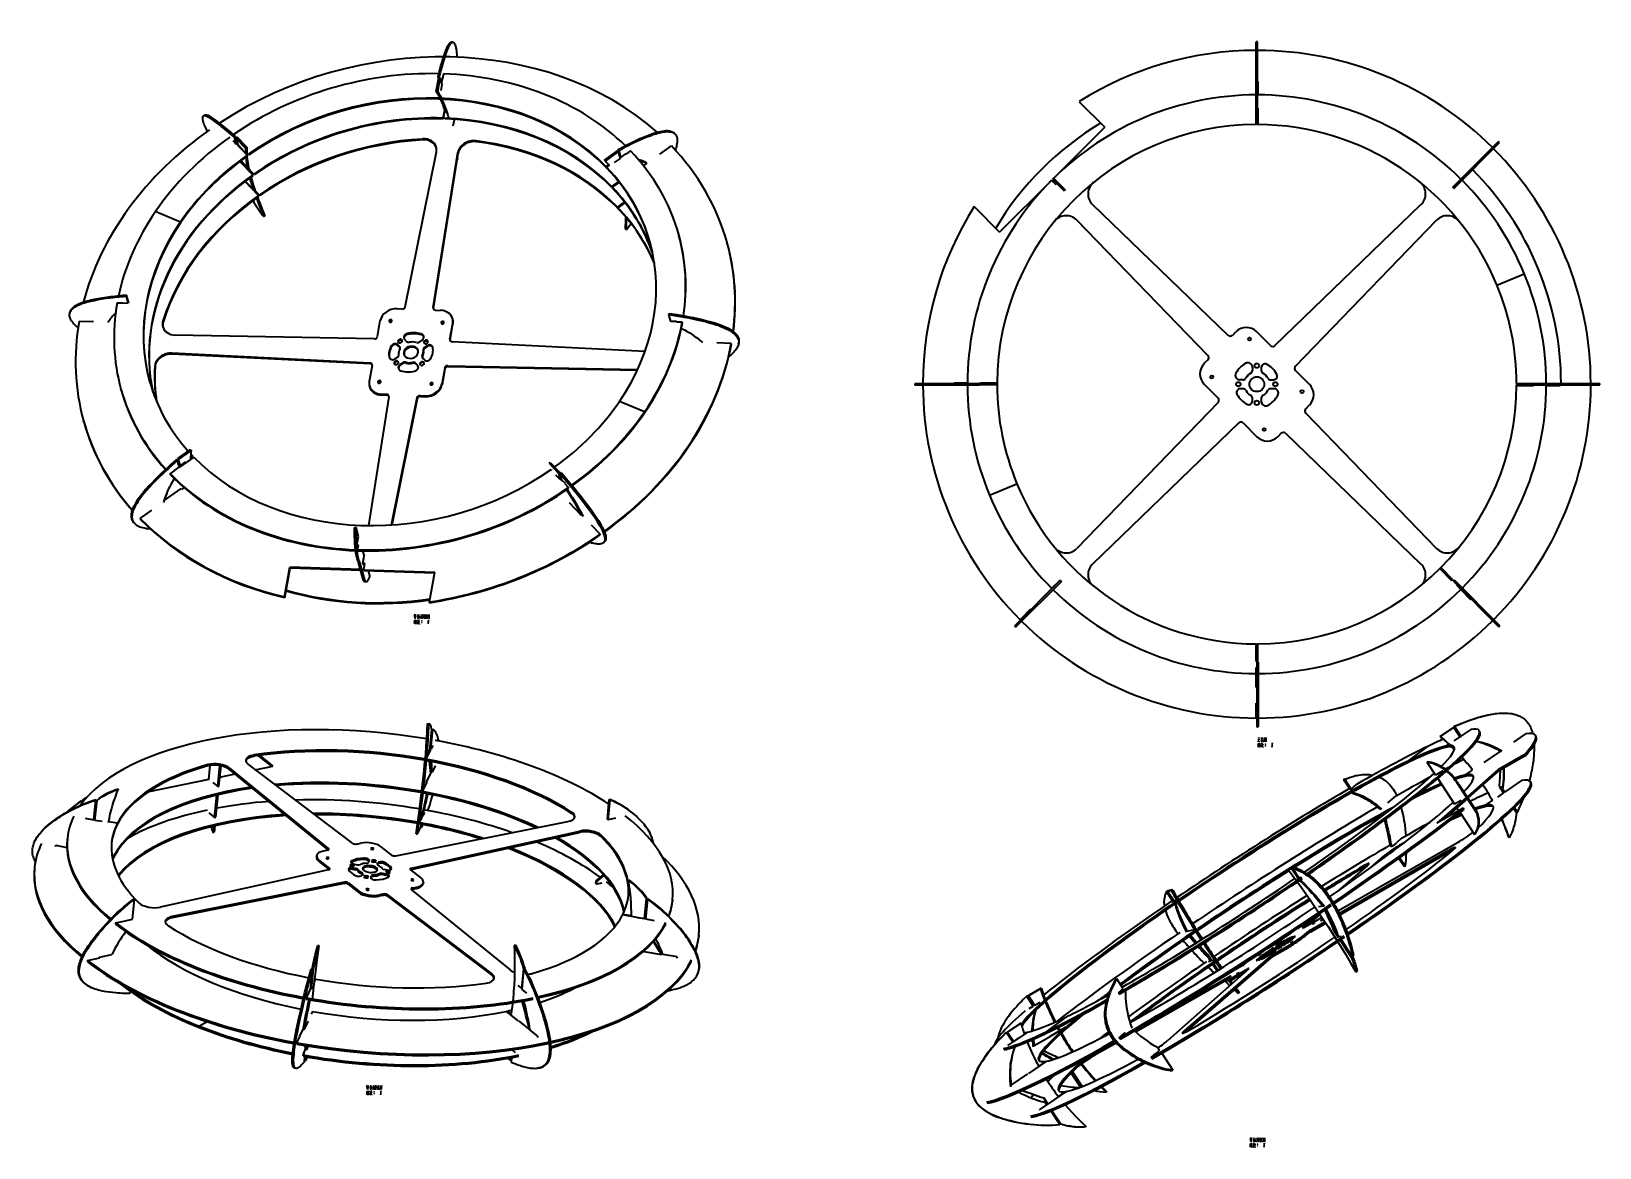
# Model space of a CAD drawing. Extents: x 43 to 1099, y 23 to 775.
import ezdxf

# ---------------------------------------------------------------- set-up
doc = ezdxf.new("R2010")
doc.units = 0

msp = doc.modelspace()

# ---------------------------------------------------------------- linework, layer by layer
at = {"color": 7, "lineweight": 35, "ltscale": 0.024422}
for p, q in [((326.6, 767.6), (325.6, 767.7)), ((317.6, 744.5), (316.7, 744.5)), ((316.4, 734.4), (315.4, 734.4)), ((260.4, 440.5), (261.4, 440.5)), ((266, 405.4), (267, 405.3)), ((267.3, 404.1), (268.3, 404.1))]:
    msp.add_line(p, q, dxfattribs=at)
at = {"color": 7, "lineweight": 35}
for p, q in [((867.8, 724.2), (867.8, 767.8)), ((868.8, 724.2), (868.8, 767.8)), ((748.5, 727.5), (765.8, 710.3)), ((731.5, 676), (765.8, 710.3)), ((1000.4, 669.9), (1031.2, 700.7)), ((1001.1, 669.1), (1031.9, 700)), ((294.5, 589.3), (315.5, 693.7)), ((313.4, 588.7), (330, 693.2)), ((313.5, 588.1), (330.2, 692.6)), ((729.7, 674.2), (695, 639.6)), ((677.8, 656.8), (695, 639.6)), ((849, 570), (757.6, 658.2)), ((880.4, 563.1), (978.9, 658.2)), ((835.3, 556.4), (747.1, 647.7)), ((894.3, 549.2), (989.4, 647.7)), ((1030, 603.9), (1048.5, 611.6)), ((1030, 603.9), (1048.5, 611.6)), ((273.6, 567.6), (139.5, 570.2)), ((326.2, 565.8), (456.2, 559.4)), ((270.6, 551.4), (137.3, 558)), ((270.8, 550.9), (137.5, 557.4)), ((323.3, 549.6), (451.2, 547.1)), ((323.5, 549), (450.9, 546.5)), ((283.5, 528.5), (269.7, 441.8)), ((681.3, 537.4), (637.8, 537.4)), ((681.3, 536.4), (637.8, 536.4)), ((1055.7, 537.7), (1099.3, 537.7)), ((1055.7, 536.7), (1099.3, 536.7)), ((302.4, 527.9), (285.1, 442.2)), ((302.5, 527.3), (285.4, 442.2)), ((842.3, 524.9), (747.1, 426.4)), ((856.2, 511), (757.6, 415.9)), ((901.3, 517.7), (989.4, 426.4)), ((887.6, 504.1), (978.9, 415.9)), ((213.2, 393.8), (216.8, 413.8)), ((213.3, 393.2), (216.9, 413.2)), ((264.6, 412.2), (216.8, 413.8)), ((264.8, 411.6), (216.9, 413.2)), ((266.6, 412.1), (314.4, 410.4)), ((266.7, 411.5), (314.3, 409.9)), ((310.8, 390.4), (314.4, 410.4)), ((735.9, 405), (705.1, 374.1)), ((736.6, 404.2), (705.8, 373.4)), ((1000.6, 404.5), (1031.4, 373.6)), ((1001.3, 405.2), (1032.1, 374.3)), ((868.2, 349.9), (868.2, 306.3)), ((869.2, 349.9), (869.2, 306.3)), ((1048.5, 287.4), (1030.7, 277.2)), ((1049.1, 286.6), (1031.2, 276.3)), ((242.7, 223.4), (176.2, 277.5)), ((242.8, 224.3), (176.3, 278.4)), ((259, 227.7), (188.7, 281)), ((1010.6, 259.5), (1030.7, 277.2)), ((1011.1, 258.7), (1031.2, 276.3)), ((162.3, 270.8), (121.7, 262.3)), ((990.2, 271.3), (1001.5, 254)), ((1004.1, 267), (1016.1, 248.6)), ((1004.5, 267.3), (1016.5, 249)), ((1009.7, 258.8), (989.6, 241.2)), ((1010.3, 258), (994, 243.7)), ((1007.4, 251.4), (989.6, 241.2)), ((288.1, 219.3), (404.1, 242.3)), ((298.6, 210.1), (412, 235.1)), ((298.7, 210.9), (412.1, 236)), ((922.9, 182.1), (1003.9, 228.4)), ((923.8, 180.3), (997.7, 223)), ((924.2, 179.4), (998.3, 222.2)), ((923.5, 195.9), (943, 212.8)), ((242.9, 209.8), (129.5, 184.7)), ((253.5, 201.5), (137.5, 178.4)), ((253.4, 200.6), (137.4, 177.5)), ((282.5, 192.1), (352.8, 138.8)), ((282.6, 193), (352.9, 139.7)), ((298.8, 196.4), (365.3, 142.4)), ((877.2, 151.4), (819.2, 101.1)), ((877.7, 150.5), (819.7, 100.2)), ((850.1, 137.9), (785.8, 101.2)), ((862.8, 143.1), (808.3, 94.8)), ((848.3, 135.8), (786.6, 100.5))]:
    msp.add_line(p, q, dxfattribs=at)
at = {"color": 7, "lineweight": 35, "ltscale": 0.025}
for p, q in [((868.8, 767.8), (867.8, 767.8)), ((868.8, 724.2), (867.8, 724.2)), ((867.8, 724.1), (868.8, 724.1)), ((869.3, 723.2), (868.3, 723.2)), ((869.3, 712.2), (868.3, 712.2)), ((637.8, 537.4), (637.8, 536.4)), ((681.3, 537.4), (681.3, 536.4)), ((682.3, 537.9), (682.3, 536.9)), ((693.3, 537.9), (693.3, 536.9)), ((1043.7, 536.2), (1043.7, 537.2)), ((1054.7, 536.2), (1054.7, 537.2)), ((1055.3, 537.6), (1055.3, 536.6)), ((1055.7, 536.7), (1055.7, 537.7)), ((1099.3, 536.7), (1099.3, 537.7)), ((867.7, 361.9), (868.7, 361.9)), ((867.7, 350.9), (868.7, 350.9)), ((867.8, 350.1), (868.8, 350.1)), ((868.2, 349.9), (869.2, 349.9)), ((868.2, 306.3), (869.2, 306.3))]:
    msp.add_line(p, q, dxfattribs=at)
at = {"color": 7, "lineweight": 35, "ltscale": 0.249977}
msp.add_line((867.8, 762.1), (867.8, 752.1), dxfattribs=at)
at = {"color": 7, "lineweight": 35, "ltscale": 0.001617}
for p, q in [((867.8, 752.1), (867.8, 752.1)), ((867.8, 728), (867.8, 728))]:
    msp.add_line(p, q, dxfattribs=at)
at = {"color": 7, "lineweight": 35, "ltscale": 0.229864}
msp.add_line((315.4, 734.4), (317.1, 743.5), dxfattribs=at)
at = {"color": 7, "lineweight": 35, "ltscale": 0.229865}
msp.add_line((316.4, 734.4), (318, 743.4), dxfattribs=at)
at = {"color": 7, "lineweight": 35, "ltscale": 0.033293}
msp.add_line((317, 743.2), (316.7, 744.5), dxfattribs=at)
at = {"color": 7, "lineweight": 35, "ltscale": 0.024421}
for p, q in [((318, 743.4), (317.1, 743.5)), ((262, 428.8), (263, 428.7)), ((262.6, 417.8), (263.5, 417.8))]:
    msp.add_line(p, q, dxfattribs=at)
at = {"color": 7, "lineweight": 35, "ltscale": 0.027149}
msp.add_line((317.9, 743.4), (317.6, 744.5), dxfattribs=at)
at = {"color": 7, "lineweight": 35, "ltscale": 0.112356}
for p, q in [((318, 743.4), (319.2, 739.1)), ((438.1, 693.7), (439.3, 689.3))]:
    msp.add_line(p, q, dxfattribs=at)
at = {"color": 7, "lineweight": 35, "ltscale": 0.077665}
msp.add_line((319.5, 743.2), (318.9, 740.2), dxfattribs=at)
at = {"color": 7, "lineweight": 35, "ltscale": 0.007624}
msp.add_line((319.7, 742.9), (319.4, 743), dxfattribs=at)
at = {"color": 7, "lineweight": 35, "ltscale": 0.006825}
msp.add_line((319.5, 743.2), (319.6, 743), dxfattribs=at)
at = {"color": 7, "lineweight": 35, "ltscale": 0.083627}
for p, q in [((320.3, 746.2), (319.7, 742.9)), ((262.4, 425.4), (263, 428.7))]:
    msp.add_line(p, q, dxfattribs=at)
at = {"color": 7, "lineweight": 35, "ltscale": 0.0125}
for p, q in [((869.3, 741.2), (868.8, 741.2)), ((1072.7, 536.2), (1072.7, 536.7)), ((867.7, 332.9), (868.2, 332.9))]:
    msp.add_line(p, q, dxfattribs=at)
at = {"color": 7, "lineweight": 35, "ltscale": 0.229024}
msp.add_line((869.3, 732), (869.3, 741.2), dxfattribs=at)
at = {"color": 7, "lineweight": 35, "ltscale": 0.104484}
msp.add_line((319.2, 739.1), (318.5, 735), dxfattribs=at)
at = {"color": 7, "lineweight": 35, "ltscale": 0.100049}
for p, q in [((867.8, 732.1), (867.8, 728)), ((673.3, 537.6), (677.3, 537.6)), ((1063.3, 536.6), (1059.3, 536.6))]:
    msp.add_line(p, q, dxfattribs=at)
at = {"color": 7, "lineweight": 35, "ltscale": 0.139033}
msp.add_line((320.1, 716.5), (321.1, 722), dxfattribs=at)
at = {"color": 7, "lineweight": 35, "ltscale": 0.141106}
msp.add_line((320.2, 715.9), (321.2, 721.5), dxfattribs=at)
at = {"color": 7, "lineweight": 35, "ltscale": 0.004016}
msp.add_line((867.8, 728.2), (867.8, 728), dxfattribs=at)
at = {"color": 7, "lineweight": 35, "ltscale": 0.3}
for p, q in [((867.8, 712.1), (867.8, 724.1)), ((1043.3, 537.6), (1055.3, 537.6)), ((868.8, 362.1), (868.8, 350.1))]:
    msp.add_line(p, q, dxfattribs=at)
at = {"color": 7, "lineweight": 35, "ltscale": 0.021078}
for p, q in [((868.3, 723.2), (868.3, 724.1)), ((868.8, 723.2), (868.8, 724.1))]:
    msp.add_line(p, q, dxfattribs=at)
at = {"color": 7, "lineweight": 35, "ltscale": 0.275}
for p, q in [((868.3, 712.2), (868.3, 723.2)), ((869.3, 712.2), (869.3, 723.2)), ((693.3, 537.9), (682.3, 537.9)), ((693.3, 536.9), (682.3, 536.9)), ((1043.7, 537.2), (1054.7, 537.2)), ((1043.7, 536.2), (1054.7, 536.2)), ((992.5, 413.3), (1000.2, 405.5)), ((867.7, 361.9), (867.7, 350.9)), ((868.7, 361.9), (868.7, 350.9))]:
    msp.add_line(p, q, dxfattribs=at)
at = {"color": 7, "lineweight": 35, "ltscale": 0.024288}
for p, q in [((159.2, 718.3), (158.4, 717.7)), ((180.2, 704), (179.4, 703.5)), ((181.3, 703.5), (180.5, 702.9)), ((187.7, 696.8), (186.9, 696.3)), ((200, 650.6), (199.2, 650)), ((391.4, 483.8), (392.2, 484.4)), ((397.8, 477.2), (398.6, 477.7)), ((398.8, 477), (399.6, 477.6)), ((427.7, 430.1), (428.5, 430.7))]:
    msp.add_line(p, q, dxfattribs=at)
at = {"color": 7, "lineweight": 35, "ltscale": 0.014728}
for p, q in [((320.2, 715.9), (320.1, 716.5)), ((321.2, 715.9), (321.1, 716.5)), ((184.6, 695.6), (184.8, 695)), ((188.2, 691), (188.1, 691.5)), ((189, 691.5), (188.8, 692.1)), ((439.5, 689.9), (439.3, 690.5)), ((191.9, 677.6), (191.8, 678.2)), ((192.7, 678.2), (192.5, 678.7)), ((429.9, 683.2), (429.8, 683.8)), ((189.8, 670.8), (190, 670.2)), ((434.2, 669.3), (434.1, 669.8)), ((196.6, 664.3), (196.4, 664.8)), ((437.5, 656), (437.3, 656.5)), ((438.1, 655.4), (437.9, 655.9)), ((143.2, 645.9), (143, 646.4)), ((143.2, 645.9), (143, 646.4)), ((511.5, 632.1), (511.4, 632.7)), ((481.3, 578.3), (481.2, 578.9)), ((514.3, 564), (514.2, 564.5)), ((103.1, 533.2), (103, 533.7)), ((270.6, 535.3), (270.4, 535.9)), ((77.9, 511.8), (77.8, 512.4)), ((136.2, 476.2), (136.1, 476.8)), ((404.8, 467), (404.6, 467.5)), ((116.1, 446.1), (115.9, 446.7)), ((426, 435.5), (425.9, 436)), ((262, 428.8), (262.2, 428.2)), ((262.2, 428.2), (262, 428.8)), ((262.6, 424.9), (262.4, 425.4)), ((264.8, 411.6), (264.6, 412.2)), ((265.9, 416.2), (266, 415.7)), ((266.7, 411.5), (266.6, 412.1)), ((213.3, 393.2), (213.2, 393.8)), ((311, 389.8), (310.8, 390.4))]:
    msp.add_line(p, q, dxfattribs=at)
at = {"color": 7, "lineweight": 35, "ltscale": 0.104485}
msp.add_line((327.4, 715.1), (326.6, 711), dxfattribs=at)
at = {"color": 7, "lineweight": 35, "ltscale": 0.011381}
msp.add_line((327.3, 715.6), (327.4, 715.1), dxfattribs=at)
at = {"color": 7, "lineweight": 35, "ltscale": 0.003922}
msp.add_line((868.8, 712.1), (868.8, 712.2), dxfattribs=at)
at = {"color": 7, "lineweight": 35, "ltscale": 0.084208}
msp.add_line((178.3, 701.4), (180.7, 698.9), dxfattribs=at)
at = {"color": 7, "lineweight": 35, "ltscale": 0.117824}
for p, q in [((180.7, 698.9), (179.4, 703.5)), ((439.8, 690.2), (438.6, 694.7)), ((108.1, 592.6), (106.8, 597.1))]:
    msp.add_line(p, q, dxfattribs=at)
at = {"color": 7, "lineweight": 35, "ltscale": 0.027532}
msp.add_line((180.5, 703), (180.2, 704), dxfattribs=at)
at = {"color": 7, "lineweight": 35, "ltscale": 0.23157}
for p, q in [((186.9, 696.3), (180.5, 702.9)), ((187.7, 696.8), (181.3, 703.5)), ((391.4, 483.8), (397.8, 477.2)), ((392.2, 484.4), (398.6, 477.7))]:
    msp.add_line(p, q, dxfattribs=at)
at = {"color": 7, "lineweight": 35, "ltscale": 0.112354}
msp.add_line((180.5, 702.9), (181.7, 698.6), dxfattribs=at)
at = {"color": 7, "lineweight": 35, "ltscale": 0.022814}
msp.add_line((181.4, 699.5), (180.7, 698.9), dxfattribs=at)
at = {"color": 7, "lineweight": 35, "ltscale": 0.014994}
msp.add_line((181, 698.8), (181.5, 699.1), dxfattribs=at)
at = {"color": 7, "lineweight": 35, "ltscale": 0.252622}
msp.add_line((188.1, 691.5), (181, 698.8), dxfattribs=at)
at = {"color": 7, "lineweight": 35, "ltscale": 0.008353}
for p, q in [((181.4, 698.4), (181.7, 698.6)), ((187.2, 673), (187.5, 673.1))]:
    msp.add_line(p, q, dxfattribs=at)
at = {"color": 7, "lineweight": 35, "ltscale": 0.10526}
for p, q in [((181.7, 698.6), (184.6, 695.6)), ((184.8, 695), (181.8, 698))]:
    msp.add_line(p, q, dxfattribs=at)
at = {"color": 7, "lineweight": 35, "ltscale": 0.011677}
msp.add_line((181.7, 698.5), (181.9, 698.1), dxfattribs=at)
at = {"color": 7, "lineweight": 35, "ltscale": 0.003573}
msp.add_line((181.9, 698.3), (181.8, 698.4), dxfattribs=at)
at = {"color": 7, "lineweight": 35, "ltscale": 0.007122}
msp.add_line((182.1, 698.2), (181.8, 698), dxfattribs=at)
at = {"color": 7, "lineweight": 35, "ltscale": 0.002548}
msp.add_line((181.8, 698), (181.9, 697.9), dxfattribs=at)
at = {"color": 7, "lineweight": 13, "ltscale": 0.014728}
for p, q in [((306.4, 701.8), (306.2, 702.4)), ((342.5, 700.6), (342.3, 701.1)), ((330.2, 692.6), (330, 693.2)), ((131.4, 579.1), (131.3, 579.7)), ((296.2, 570.8), (296, 571.3)), ((285.5, 562.5), (285.3, 563.1)), ((290.8, 562), (290.6, 562.5)), ((309.3, 562.5), (309.1, 563.1)), ((270.8, 550.9), (270.6, 551.4)), ((291.2, 549.8), (291, 550.4)), ((299.7, 551.3), (299.6, 551.8)), ((301.6, 550.8), (301.5, 551.3)), ((303, 549.4), (302.8, 550)), ((306.2, 555.8), (306, 556.3)), ((278.7, 529.8), (278.6, 530.3)), ((308, 528.7), (307.9, 529.3))]:
    msp.add_line(p, q, dxfattribs=at)
at = {"color": 7, "lineweight": 35, "ltscale": 0.242859}
msp.add_line((473.8, 697.7), (465.9, 692.2), dxfattribs=at)
at = {"color": 7, "lineweight": 35, "ltscale": 0.021052}
for p, q in [((476.3, 705.7), (475.8, 706.3)), ((429.4, 687.5), (428.8, 688.1)), ((438.6, 694.7), (438, 695.3)), ((457.3, 686), (456.7, 686.6)), ((140.4, 486.3), (141, 485.7)), ((141, 487), (141.6, 486.4)), ((149.7, 493.1), (150.3, 492.5)), ((142.2, 482.7), (142.8, 482)), ((143.7, 466.2), (143.2, 466.8)), ((111.5, 444), (112.1, 443.4))]:
    msp.add_line(p, q, dxfattribs=at)
at = {"color": 7, "lineweight": 35, "ltscale": 0.025002}
for p, q in [((1031.9, 700), (1031.2, 700.7)), ((733.6, 672.5), (732.9, 671.8))]:
    msp.add_line(p, q, dxfattribs=at)
at = {"color": 7, "lineweight": 35, "ltscale": 0.313105}
msp.add_line((191.8, 678.2), (183, 687.2), dxfattribs=at)
at = {"color": 7, "lineweight": 35, "ltscale": 0.31392}
msp.add_line((192.5, 678.7), (183.8, 687.8), dxfattribs=at)
at = {"color": 7, "lineweight": 35, "ltscale": 0.002646}
msp.add_line((329.6, 688.4), (329.5, 688.4), dxfattribs=at)
at = {"color": 7, "lineweight": 35, "ltscale": 0.02514}
msp.add_line((329.7, 689.4), (329.6, 688.4), dxfattribs=at)
at = {"color": 7, "lineweight": 35, "ltscale": 0.008702}
msp.add_line((329.6, 688.8), (329.6, 688.4), dxfattribs=at)
at = {"color": 7, "lineweight": 35, "ltscale": 0.267169}
for p, q in [((428.8, 688.1), (437.5, 694.3)), ((149.7, 493.1), (141, 487))]:
    msp.add_line(p, q, dxfattribs=at)
at = {"color": 7, "lineweight": 35, "ltscale": 0.26717}
for p, q in [((429.4, 687.5), (438.1, 693.7)), ((150.3, 492.5), (141.6, 486.4))]:
    msp.add_line(p, q, dxfattribs=at)
at = {"color": 7, "lineweight": 35, "ltscale": 0.008193}
msp.add_line((429.4, 687.5), (429.6, 687.3), dxfattribs=at)
at = {"color": 7, "lineweight": 35, "ltscale": 0.12144}
msp.add_line((439.3, 689.3), (435.3, 686.5), dxfattribs=at)
at = {"color": 7, "lineweight": 35, "ltscale": 0.021051}
for p, q in [((438.1, 693.7), (437.5, 694.3)), ((439.9, 689.9), (439.3, 690.5)), ((443.5, 641.2), (442.9, 641.8))]:
    msp.add_line(p, q, dxfattribs=at)
at = {"color": 7, "lineweight": 35, "ltscale": 0.117822}
for p, q in [((439.2, 690.8), (438, 695.3)), ((107.9, 591.7), (106.7, 596.3)), ((473.4, 579.4), (472.2, 584))]:
    msp.add_line(p, q, dxfattribs=at)
at = {"color": 7, "lineweight": 35, "ltscale": 0.008496}
for p, q in [((439, 690.3), (439.3, 690.5)), ((439.2, 689.7), (439.5, 689.9))]:
    msp.add_line(p, q, dxfattribs=at)
at = {"color": 7, "lineweight": 35, "ltscale": 0.021053}
msp.add_line((439.8, 690.2), (439.2, 690.8), dxfattribs=at)
at = {"color": 7, "lineweight": 35, "ltscale": 0.019165}
msp.add_line((439.3, 689.4), (439.9, 689.9), dxfattribs=at)
at = {"color": 7, "lineweight": 35, "ltscale": 0.007338}
msp.add_line((439.5, 689.9), (439.6, 689.6), dxfattribs=at)
at = {"color": 7, "lineweight": 35, "ltscale": 0.007}
for p, q in [((439.7, 689.7), (439.5, 689.9)), ((142.7, 481.7), (142.9, 481.5)), ((146.7, 484.5), (146.8, 484.3))]:
    msp.add_line(p, q, dxfattribs=at)
at = {"color": 7, "lineweight": 35, "ltscale": 0.097153}
msp.add_line((443, 692.4), (439.8, 690.2), dxfattribs=at)
at = {"color": 7, "lineweight": 35, "ltscale": 0.007934}
msp.add_line((442.9, 692.3), (443.1, 692.1), dxfattribs=at)
at = {"color": 7, "lineweight": 35, "ltscale": 0.00797}
msp.add_line((443, 692.4), (443.1, 692.1), dxfattribs=at)
at = {"color": 7, "lineweight": 35, "ltscale": 0.097199}
msp.add_line((446.3, 694.3), (443.1, 692.1), dxfattribs=at)
at = {"color": 7, "lineweight": 35, "ltscale": 0.000348359}
msp.add_line((465.9, 692.2), (465.9, 692.2), dxfattribs=at)
at = {"color": 7, "lineweight": 35, "ltscale": 0.25}
for p, q in [((1027, 696.5), (1020, 689.4)), ((1093.3, 536.6), (1083.3, 536.6)), ((708.8, 378.3), (715.9, 385.4))]:
    msp.add_line(p, q, dxfattribs=at)
at = {"color": 7, "lineweight": 35, "ltscale": 0.054219}
msp.add_line((429.8, 683.8), (431.6, 685), dxfattribs=at)
at = {"color": 7, "lineweight": 35, "ltscale": 0.060103}
msp.add_line((429.9, 683.2), (431.9, 684.6), dxfattribs=at)
at = {"color": 7, "lineweight": 35, "ltscale": 0.014726}
for p, q in [((430.5, 682.6), (430.4, 683.2)), ((478.9, 637.4), (478.8, 638))]:
    msp.add_line(p, q, dxfattribs=at)
at = {"color": 7, "lineweight": 35, "ltscale": 0.071619}
msp.add_line((457.3, 686), (455, 684.4), dxfattribs=at)
at = {"color": 7, "lineweight": 35, "ltscale": 0.003804}
msp.add_line((186.8, 673.9), (186.9, 673.8), dxfattribs=at)
at = {"color": 7, "lineweight": 35, "ltscale": 0.008354}
msp.add_line((186.8, 673.4), (187.1, 673.5), dxfattribs=at)
at = {"color": 7, "lineweight": 35, "ltscale": 0.315731}
msp.add_line((195.6, 664.3), (186.8, 673.4), dxfattribs=at)
at = {"color": 7, "lineweight": 35, "ltscale": 0.105259}
for p, q in [((186.9, 673.8), (189.8, 670.8)), ((399, 472.8), (396.1, 475.8))]:
    msp.add_line(p, q, dxfattribs=at)
at = {"color": 7, "lineweight": 35, "ltscale": 0.097265}
msp.add_line((190, 670.2), (187.3, 673), dxfattribs=at)
at = {"color": 7, "lineweight": 35, "ltscale": 0.218466}
msp.add_line((190.5, 670.6), (196.6, 664.3), dxfattribs=at)
at = {"color": 7, "lineweight": 35, "ltscale": 0.145604}
msp.add_line((438.2, 673.8), (433.5, 670.4), dxfattribs=at)
at = {"color": 7, "lineweight": 35, "ltscale": 0.014727}
for p, q in [((433.6, 669.9), (433.5, 670.4)), ((151.5, 488), (151.4, 488.5)), ((261.6, 424.9), (261.4, 425.5)), ((216.9, 413.2), (216.8, 413.8))]:
    msp.add_line(p, q, dxfattribs=at)
at = {"color": 7, "lineweight": 35, "ltscale": 0.150501}
msp.add_line((438.6, 673.3), (433.6, 669.9), dxfattribs=at)
at = {"color": 7, "lineweight": 35, "ltscale": 0.143512}
msp.add_line((434.1, 669.8), (438.8, 673.1), dxfattribs=at)
at = {"color": 7, "lineweight": 35, "ltscale": 0.010322}
msp.add_line((438.5, 673.5), (438.7, 673.1), dxfattribs=at)
at = {"color": 7, "lineweight": 35, "ltscale": 0.100048}
for p, q in [((730, 674.6), (732.9, 671.8)), ((1005.8, 398.8), (1003, 401.6)), ((867.8, 342.1), (867.8, 346.1))]:
    msp.add_line(p, q, dxfattribs=at)
at = {"color": 7, "lineweight": 35, "ltscale": 0.024998}
for p, q in [((731.4, 676), (730.7, 675.3)), ((682.3, 536.9), (681.3, 536.9))]:
    msp.add_line(p, q, dxfattribs=at)
at = {"color": 7, "lineweight": 35, "ltscale": 0.275462}
for p, q in [((730.7, 675.3), (738.5, 667.5)), ((731.4, 676), (739.2, 668.2))]:
    msp.add_line(p, q, dxfattribs=at)
at = {"color": 7, "lineweight": 35, "ltscale": 0.099999}
for p, q in [((730.8, 675.3), (733.6, 672.5)), ((1005.8, 675.3), (1003, 672.5))]:
    msp.add_line(p, q, dxfattribs=at)
at = {"color": 7, "lineweight": 35, "ltscale": 0.025001}
for p, q in [((739.2, 668.2), (738.5, 667.5)), ((735.9, 405), (736.6, 404.2)), ((999.5, 404.8), (1000.2, 405.5)), ((1000.6, 404.5), (1001.3, 405.2))]:
    msp.add_line(p, q, dxfattribs=at)
at = {"color": 7, "lineweight": 35, "ltscale": 0.024999}
for p, q in [((1001.1, 669.1), (1000.4, 669.9)), ((991.8, 412.6), (992.5, 413.3)), ((705.1, 374.1), (705.8, 373.4)), ((1031.4, 373.6), (1032.1, 374.3))]:
    msp.add_line(p, q, dxfattribs=at)
at = {"color": 7, "lineweight": 35, "ltscale": 0.007868}
for p, q in [((1003.2, 672.7), (1003, 672.5)), ((1003.4, 401.6), (1003.2, 401.9))]:
    msp.add_line(p, q, dxfattribs=at)
at = {"color": 7, "lineweight": 35, "ltscale": 0.014729}
for p, q in [((195.8, 663.7), (195.6, 664.3)), ((326.6, 580.8), (326.4, 581.3)), ((455.9, 517.9), (455.7, 518.5)), ((455.9, 517.9), (455.7, 518.5))]:
    msp.add_line(p, q, dxfattribs=at)
at = {"color": 7, "lineweight": 35, "ltscale": 0.150367}
msp.add_line((442.3, 660), (437.3, 656.5), dxfattribs=at)
at = {"color": 7, "lineweight": 35, "ltscale": 0.148382}
msp.add_line((442.4, 659.4), (437.5, 656), dxfattribs=at)
at = {"color": 7, "lineweight": 35, "ltscale": 0.149161}
msp.add_line((437.9, 655.9), (442.8, 659.4), dxfattribs=at)
at = {"color": 7, "lineweight": 35, "ltscale": 0.456572}
for p, q in [((143, 646.4), (126.1, 653.4)), ((143, 646.4), (126.1, 653.4)), ((455.7, 518.5), (438.8, 525.4)), ((455.7, 518.5), (438.8, 525.4))]:
    msp.add_line(p, q, dxfattribs=at)
at = {"color": 7, "lineweight": 35, "ltscale": 0.097687}
for p, q in [((100.4, 592), (104.3, 591.9)), ((104, 591.9), (107.9, 591.7)), ((477.3, 579.3), (473.4, 579.4))]:
    msp.add_line(p, q, dxfattribs=at)
at = {"color": 7, "lineweight": 35, "ltscale": 0.020897}
for p, q in [((106.8, 597.1), (106.7, 596.3)), ((472.2, 584), (472.3, 584.8)), ((519.1, 564.3), (519.3, 565.2))]:
    msp.add_line(p, q, dxfattribs=at)
at = {"color": 7, "lineweight": 35, "ltscale": 0.020895}
for p, q in [((108.1, 592.6), (107.9, 591.7)), ((68.4, 585.3), (68.3, 584.5))]:
    msp.add_line(p, q, dxfattribs=at)
at = {"color": 7, "lineweight": 35, "ltscale": 0.081647}
for p, q in [((292.3, 587.8), (289, 587.9)), ((304.6, 529.4), (307.9, 529.3)), ((304.8, 528.9), (308, 528.7))]:
    msp.add_line(p, q, dxfattribs=at)
at = {"color": 7, "lineweight": 13, "ltscale": 0.014726}
for p, q in [((313.5, 588.1), (313.4, 588.7)), ((289.6, 563.2), (289.5, 563.7)), ((295, 551.4), (294.9, 552)), ((323.5, 549), (323.3, 549.6))]:
    msp.add_line(p, q, dxfattribs=at)
at = {"color": 7, "lineweight": 35, "ltscale": 0.081646}
for p, q in [((315, 587), (318.3, 586.9)), ((281.9, 530.2), (278.6, 530.3)), ((282, 529.6), (278.7, 529.8))]:
    msp.add_line(p, q, dxfattribs=at)
at = {"color": 7, "lineweight": 35, "ltscale": 0.244217}
msp.add_line((74.8, 579.7), (84.6, 579.3), dxfattribs=at)
at = {"color": 7, "lineweight": 35, "ltscale": 0.275182}
for p, q in [((275.8, 569.2), (277.7, 580)), ((324.6, 567.5), (326.6, 578.3)), ((324.8, 566.9), (326.7, 577.8)), ((272.3, 549.7), (270.3, 538.9)), ((321.1, 548), (319.1, 537.2)), ((321.2, 547.5), (319.3, 536.6))]:
    msp.add_line(p, q, dxfattribs=at)
at = {"color": 7, "lineweight": 13, "ltscale": 0.014729}
for p, q in [((305.6, 570.4), (305.4, 571)), ((326.7, 577.8), (326.6, 578.3)), ((306.9, 559.8), (306.7, 560.3)), ((324.8, 566.9), (324.6, 567.5)), ((137.5, 557.4), (137.3, 558)), ((293, 551.1), (292.8, 551.6)), ((321.2, 547.5), (321.1, 548)), ((282, 529.6), (281.9, 530.2)), ((304.8, 528.9), (304.6, 529.4)), ((319.3, 536.6), (319.1, 537.2))]:
    msp.add_line(p, q, dxfattribs=at)
at = {"color": 7, "lineweight": 35, "ltscale": 0.006768}
msp.add_line((477.3, 579.3), (477.4, 579), dxfattribs=at)
at = {"color": 7, "lineweight": 35, "ltscale": 0.006525}
msp.add_line((477.3, 579.3), (477.3, 579), dxfattribs=at)
at = {"color": 7, "lineweight": 35, "ltscale": 0.097733}
msp.add_line((481.2, 578.9), (477.3, 579), dxfattribs=at)
at = {"color": 7, "lineweight": 35, "ltscale": 0.083579}
for p, q in [((851.8, 570), (854.1, 572.4)), ((835.3, 553.6), (832.9, 551.2)), ((901.3, 520.5), (903.6, 522.9)), ((884.8, 504.1), (882.4, 501.7))]:
    msp.add_line(p, q, dxfattribs=at)
at = {"color": 7, "lineweight": 35, "ltscale": 0.329216}
for p, q in [((877.6, 563.1), (868.3, 572.4)), ((894.3, 546.4), (903.6, 537.1)), ((842.2, 527.7), (832.9, 537.1)), ((859, 511), (868.3, 501.7))]:
    msp.add_line(p, q, dxfattribs=at)
at = {"color": 7, "lineweight": 35, "ltscale": 0.041932}
msp.add_line((290.6, 562.5), (289.5, 563.7), dxfattribs=at)
at = {"color": 7, "lineweight": 35, "ltscale": 0.041933}
for p, q in [((290.8, 562), (289.6, 563.2)), ((306.2, 554.7), (307.4, 553.5))]:
    msp.add_line(p, q, dxfattribs=at)
at = {"color": 7, "lineweight": 35, "ltscale": 0.048407}
msp.add_line((294.1, 567.3), (295.4, 565.9), dxfattribs=at)
at = {"color": 7, "lineweight": 35, "ltscale": 0.05585}
for p, q in [((304, 565.6), (305.9, 566.9)), ((291, 550.4), (292.8, 551.6)), ((291.2, 549.8), (293, 551.1))]:
    msp.add_line(p, q, dxfattribs=at)
at = {"color": 7, "lineweight": 35, "ltscale": 0.048379}
for p, q in [((309.1, 563.1), (307.5, 561.9)), ((309.3, 562.5), (307.7, 561.4)), ((287.8, 554.2), (289.3, 555.3))]:
    msp.add_line(p, q, dxfattribs=at)
at = {"color": 7, "lineweight": 13, "ltscale": 0.01473}
for p, q in [((307.7, 561.4), (307.5, 561.9)), ((302.5, 527.3), (302.4, 527.9))]:
    msp.add_line(p, q, dxfattribs=at)
at = {"color": 7, "lineweight": 35, "ltscale": 0.244216}
msp.add_line((514.2, 564.5), (504.4, 564.9), dxfattribs=at)
at = {"color": 7, "lineweight": 13, "ltscale": 0.004196}
msp.add_line((283.9, 554.9), (283.9, 555.1), dxfattribs=at)
at = {"color": 7, "lineweight": 35, "ltscale": 0.048408}
for p, q in [((301.5, 551.3), (302.8, 550)), ((301.6, 550.8), (303, 549.4))]:
    msp.add_line(p, q, dxfattribs=at)
at = {"color": 7, "lineweight": 13, "ltscale": 0.014727}
msp.add_line((126, 548.7), (125.8, 549.2), dxfattribs=at)
at = {"color": 7, "lineweight": 35, "ltscale": 0.057487}
for p, q in [((859.1, 540.1), (856.8, 540.1)), ((865.3, 548.6), (865.3, 546.3)), ((879.8, 534.1), (877.5, 534.1)), ((871.3, 527.8), (871.3, 525.5))]:
    msp.add_line(p, q, dxfattribs=at)
at = {"color": 7, "lineweight": 35, "ltscale": 0.049797}
for p, q in [((871.3, 548.3), (871.3, 546.3)), ((877.5, 540.1), (879.5, 540.1)), ((859.1, 534.1), (857.1, 534.1)), ((865.3, 525.8), (865.3, 527.8))]:
    msp.add_line(p, q, dxfattribs=at)
at = {"color": 7, "lineweight": 35, "ltscale": 0.249965}
msp.add_line((643.3, 537.6), (653.3, 537.6), dxfattribs=at)
at = {"color": 7, "lineweight": 35, "ltscale": 0.003902}
msp.add_line((653.3, 537.6), (653.3, 537.4), dxfattribs=at)
at = {"color": 7, "lineweight": 35, "ltscale": 0.22343}
msp.add_line((673.3, 537.9), (664.3, 537.9), dxfattribs=at)
at = {"color": 7, "lineweight": 35, "ltscale": 0.012498}
msp.add_line((664.3, 537.9), (664.3, 537.4), dxfattribs=at)
at = {"color": 7, "lineweight": 35, "ltscale": 0.003903}
for p, q in [((677.3, 537.4), (677.3, 537.6)), ((681.3, 537.6), (681.3, 537.4)), ((1059.3, 536.6), (1059.3, 536.7)), ((1083.3, 536.7), (1083.3, 536.6))]:
    msp.add_line(p, q, dxfattribs=at)
at = {"color": 7, "lineweight": 35, "ltscale": 0.026599}
msp.add_line((682.3, 537.6), (681.3, 537.6), dxfattribs=at)
at = {"color": 7, "lineweight": 35, "ltscale": 0.001598}
msp.add_line((681.3, 537.4), (681.3, 537.4), dxfattribs=at)
at = {"color": 7, "lineweight": 35, "ltscale": 0.298401}
msp.add_line((693.3, 536.6), (681.3, 536.6), dxfattribs=at)
at = {"color": 7, "lineweight": 35, "ltscale": 0.009439}
msp.add_line((1043.3, 536.6), (1043.7, 536.6), dxfattribs=at)
at = {"color": 7, "lineweight": 35, "ltscale": 0.015561}
for p, q in [((1054.7, 537.2), (1055.3, 537.2)), ((1054.7, 536.6), (1055.3, 536.6))]:
    msp.add_line(p, q, dxfattribs=at)
at = {"color": 7, "lineweight": 35, "ltscale": 0.009485}
msp.add_line((1059.7, 536.7), (1059.3, 536.7), dxfattribs=at)
at = {"color": 7, "lineweight": 35, "ltscale": 0.234467}
msp.add_line((1063.3, 536.2), (1072.7, 536.2), dxfattribs=at)
at = {"color": 7, "lineweight": 35, "ltscale": 0.112355}
for p, q in [((141, 487), (142.2, 482.7)), ((141.6, 486.4), (142.8, 482)), ((397.8, 477.2), (399, 472.8))]:
    msp.add_line(p, q, dxfattribs=at)
at = {"color": 7, "lineweight": 35, "ltscale": 0.291458}
msp.add_line((152, 487.9), (142.4, 481.2), dxfattribs=at)
at = {"color": 7, "lineweight": 35, "ltscale": 0.045451}
msp.add_line((151.4, 488.5), (149.9, 487.5), dxfattribs=at)
at = {"color": 7, "lineweight": 35, "ltscale": 0.051415}
msp.add_line((151.5, 488), (149.9, 486.8), dxfattribs=at)
at = {"color": 7, "lineweight": 35, "ltscale": 0.0972}
msp.add_line((136.1, 476.8), (139.3, 479), dxfattribs=at)
at = {"color": 7, "lineweight": 35, "ltscale": 0.097152}
msp.add_line((139.1, 479), (142.3, 481.2), dxfattribs=at)
at = {"color": 7, "lineweight": 35, "ltscale": 0.001427}
msp.add_line((139.1, 479), (139.1, 478.9), dxfattribs=at)
at = {"color": 7, "lineweight": 35, "ltscale": 0.001361}
msp.add_line((139.2, 479), (139.3, 479), dxfattribs=at)
at = {"color": 7, "lineweight": 35, "ltscale": 0.117823}
for p, q in [((142.3, 481.2), (141, 485.7)), ((400, 472.5), (398.8, 477))]:
    msp.add_line(p, q, dxfattribs=at)
at = {"color": 7, "lineweight": 35, "ltscale": 0.014309}
msp.add_line((142.5, 482.3), (142, 482), dxfattribs=at)
at = {"color": 7, "lineweight": 35, "ltscale": 0.134798}
msp.add_line((146.7, 484.5), (142.2, 481.4), dxfattribs=at)
at = {"color": 7, "lineweight": 35, "ltscale": 0.008876}
msp.add_line((142.4, 481.2), (142.2, 481.5), dxfattribs=at)
at = {"color": 7, "lineweight": 35, "ltscale": 0.00628}
msp.add_line((142.5, 481.5), (142.4, 481.3), dxfattribs=at)
at = {"color": 7, "lineweight": 35, "ltscale": 0.002269}
msp.add_line((142.5, 481.6), (142.5, 481.5), dxfattribs=at)
at = {"color": 7, "lineweight": 35, "ltscale": 0.004836}
msp.add_line((142.5, 481.5), (142.6, 481.4), dxfattribs=at)
at = {"color": 7, "lineweight": 35, "ltscale": 0.121441}
msp.add_line((142.8, 482), (146.7, 484.8), dxfattribs=at)
at = {"color": 7, "lineweight": 35, "ltscale": 0.012459}
msp.add_line((146.7, 484.8), (146.9, 484.4), dxfattribs=at)
at = {"color": 7, "lineweight": 35, "ltscale": 0.019626}
msp.add_line((392.9, 479.6), (393.4, 479.1), dxfattribs=at)
at = {"color": 7, "lineweight": 35, "ltscale": 0.016596}
msp.add_line((398.6, 477.7), (398.8, 477.1), dxfattribs=at)
at = {"color": 7, "lineweight": 35, "ltscale": 0.340034}
msp.add_line((132.2, 458.7), (143.3, 466.5), dxfattribs=at)
at = {"color": 7, "lineweight": 35, "ltscale": 0.05385}
msp.add_line((145.5, 467.5), (143.7, 466.2), dxfattribs=at)
at = {"color": 7, "lineweight": 35, "ltscale": 0.022813}
msp.add_line((399, 472.8), (399.8, 473.3), dxfattribs=at)
at = {"color": 7, "lineweight": 35, "ltscale": 0.022398}
msp.add_line((399.3, 473), (399.9, 472.4), dxfattribs=at)
at = {"color": 7, "lineweight": 35, "ltscale": 0.011142}
msp.add_line((399.6, 473.2), (399.9, 472.9), dxfattribs=at)
at = {"color": 7, "lineweight": 35, "ltscale": 0.007339}
msp.add_line((399.7, 472.6), (399.9, 472.8), dxfattribs=at)
at = {"color": 7, "lineweight": 35, "ltscale": 0.003792}
msp.add_line((399.9, 472.4), (400.1, 472.5), dxfattribs=at)
at = {"color": 7, "lineweight": 35, "ltscale": 0.084206}
msp.add_line((402.4, 470.1), (400, 472.5), dxfattribs=at)
at = {"color": 7, "lineweight": 35, "ltscale": 0.084247}
msp.add_line((404.6, 467.5), (402.3, 469.9), dxfattribs=at)
at = {"color": 7, "lineweight": 35, "ltscale": 0.499999}
msp.add_line((688.2, 462.4), (706.6, 470), dxfattribs=at)
msp.add_line((688.2, 462.4), (706.6, 470), dxfattribs=at)
at = {"color": 7, "lineweight": 35, "ltscale": 0.002796}
msp.add_line((132.1, 458.7), (132.2, 458.7), dxfattribs=at)
at = {"color": 7, "lineweight": 35, "ltscale": 0.002525}
msp.add_line((399.4, 463.4), (399.5, 463.3), dxfattribs=at)
at = {"color": 7, "lineweight": 35, "ltscale": 0.294725}
msp.add_line((413.3, 448.6), (405.1, 457.1), dxfattribs=at)
at = {"color": 7, "lineweight": 35, "ltscale": 0.24286}
msp.add_line((115.9, 446.7), (123.9, 452.3), dxfattribs=at)
at = {"color": 7, "lineweight": 35, "ltscale": 0.016758}
msp.add_line((413.3, 448.6), (413.8, 449), dxfattribs=at)
at = {"color": 7, "lineweight": 35, "ltscale": 0.154642}
msp.add_line((263.1, 434.5), (261.4, 440.5), dxfattribs=at)
at = {"color": 7, "lineweight": 35, "ltscale": 0.146277}
msp.add_line((262, 428.8), (263.1, 434.5), dxfattribs=at)
at = {"color": 7, "lineweight": 35, "ltscale": 0.210488}
msp.add_line((425.9, 436), (420, 442.1), dxfattribs=at)
at = {"color": 7, "lineweight": 35, "ltscale": 0.083587}
msp.add_line((261.4, 425.5), (262, 428.8), dxfattribs=at)
at = {"color": 7, "lineweight": 35, "ltscale": 0.083586}
msp.add_line((261.6, 424.9), (262.2, 428.2), dxfattribs=at)
at = {"color": 7, "lineweight": 35, "ltscale": 0.017959}
msp.add_line((262.2, 428.2), (262.9, 428.2), dxfattribs=at)
at = {"color": 7, "lineweight": 35, "ltscale": 0.093685}
msp.add_line((265.8, 424.8), (266.8, 421.2), dxfattribs=at)
at = {"color": 7, "lineweight": 35, "ltscale": 0.324012}
for p, q in [((262.6, 417.8), (266, 405.4)), ((263.5, 417.8), (267, 405.3))]:
    msp.add_line(p, q, dxfattribs=at)
at = {"color": 7, "lineweight": 35, "ltscale": 0.125381}
msp.add_line((265.9, 416.2), (266.8, 421.2), dxfattribs=at)
at = {"color": 7, "lineweight": 35, "ltscale": 0.036633}
msp.add_line((267.3, 416.2), (265.9, 416.2), dxfattribs=at)
at = {"color": 7, "lineweight": 35, "ltscale": 0.030169}
msp.add_line((267.2, 415.6), (266, 415.7), dxfattribs=at)
at = {"color": 7, "lineweight": 35, "ltscale": 0.104483}
msp.add_line((266.6, 412.1), (267.3, 416.2), dxfattribs=at)
at = {"color": 7, "lineweight": 35, "ltscale": 0.274999}
msp.add_line((991.8, 412.6), (999.5, 404.8), dxfattribs=at)
at = {"color": 7, "lineweight": 35, "ltscale": 0.107622}
msp.add_line((269.5, 411.4), (270.6, 407.3), dxfattribs=at)
at = {"color": 7, "lineweight": 35, "ltscale": 0.100047}
msp.add_line((730, 399.5), (732.9, 402.4), dxfattribs=at)
at = {"color": 7, "lineweight": 35, "ltscale": 0.007806}
msp.add_line((733.1, 402.1), (732.9, 402.4), dxfattribs=at)
at = {"color": 7, "lineweight": 35, "ltscale": 0.007805}
msp.add_line((1003, 401.6), (1003.2, 401.9), dxfattribs=at)
at = {"color": 7, "lineweight": 35, "ltscale": 0.232836}
msp.add_line((1005.7, 398.7), (1012.3, 392.1), dxfattribs=at)
at = {"color": 7, "lineweight": 35, "ltscale": 0.012501}
msp.add_line((1012.3, 392.1), (1012.6, 392.4), dxfattribs=at)
at = {"color": 7, "lineweight": 35, "ltscale": 0.007804}
msp.add_line((716.1, 385.2), (715.9, 385.4), dxfattribs=at)
at = {"color": 7, "lineweight": 35, "ltscale": 0.003921}
msp.add_line((867.8, 362.1), (867.8, 361.9), dxfattribs=at)
at = {"color": 7, "lineweight": 35, "ltscale": 0.021079}
for p, q in [((867.8, 350.9), (867.8, 350.1)), ((868.7, 350.9), (868.7, 350.1))]:
    msp.add_line(p, q, dxfattribs=at)
at = {"color": 7, "lineweight": 35, "ltscale": 0.228928}
msp.add_line((867.7, 342.1), (867.7, 332.9), dxfattribs=at)
at = {"color": 7, "lineweight": 35, "ltscale": 0.009421}
for p, q in [((868.2, 346.1), (867.8, 346.1)), ((867.8, 322.1), (868.2, 322.1))]:
    msp.add_line(p, q, dxfattribs=at)
at = {"color": 7, "lineweight": 35, "ltscale": 0.003967}
msp.add_line((868.2, 345.9), (868.2, 346.1), dxfattribs=at)
at = {"color": 7, "lineweight": 35, "ltscale": 0.249978}
msp.add_line((867.8, 312.1), (867.8, 322.1), dxfattribs=at)
at = {"color": 7, "lineweight": 35, "ltscale": 0.024719}
for p, q in [((309.6, 308.5), (310.6, 308.3)), ((305.8, 248.7), (306.8, 248.5)), ((236.6, 158.7), (235.7, 158.9)), ((232, 142.6), (231.1, 142.8)), ((232.7, 143), (231.8, 143.1)), ((221, 76), (220, 76.2))]:
    msp.add_line(p, q, dxfattribs=at)
at = {"color": 7, "lineweight": 35, "ltscale": 0.005749}
for p, q in [((1001.5, 306.7), (1001.2, 306.6)), ((1026, 314.6), (1025.8, 314.5)), ((992.1, 299.8), (991.9, 299.7)), ((1001, 305.8), (1000.7, 305.8)), ((1034.1, 263.9), (1033.9, 263.8)), ((1035.2, 262.2), (1035, 262.2)), ((1044, 248.9), (1043.7, 248.8)), ((699.2, 100.3), (699.4, 100.3)), ((704.3, 94.2), (704.5, 94.2)), ((724.5, 56.1), (724.7, 56.2)), ((727.2, 51.9), (727.4, 52))]:
    msp.add_line(p, q, dxfattribs=at)
at = {"color": 7, "lineweight": 35, "ltscale": 0.199176}
for p, q in [((1005.6, 300), (1001.2, 306.6)), ((1005.8, 300), (1001.5, 306.7)), ((717.7, 118), (713.3, 124.7))]:
    msp.add_line(p, q, dxfattribs=at)
at = {"color": 7, "lineweight": 35, "ltscale": 0.33509}
for p, q in [((311.1, 290.7), (312.5, 304.1)), ((311.8, 291.1), (313.2, 304.4)), ((84.7, 243.5), (86, 256.9)), ((84.9, 243.9), (86.2, 257.3)), ((85.5, 243.1), (86.9, 256.5)), ((430.7, 244), (432, 257.3)), ((431.2, 243.6), (432.6, 256.9)), ((456, 177.4), (457.4, 190.7)), ((110.8, 176.5), (112.2, 189.9)), ((230.7, 129.3), (232, 142.6)), ((231.4, 129.6), (232.7, 143)), ((373.1, 129.8), (374.4, 143.2)), ((373.2, 129.3), (374.5, 142.6))]:
    msp.add_line(p, q, dxfattribs=at)
at = {"color": 7, "lineweight": 35, "ltscale": 0.019713}
msp.add_line((312.4, 304.5), (313.2, 304.4), dxfattribs=at)
at = {"color": 7, "lineweight": 35, "ltscale": 0.268786}
msp.add_line((991.9, 299.7), (1000.7, 305.8), dxfattribs=at)
at = {"color": 7, "lineweight": 35, "ltscale": 0.268785}
for p, q in [((992.1, 299.8), (1001, 305.8)), ((709, 106.6), (700.1, 100.5)), ((709.2, 106.6), (700.3, 100.5))]:
    msp.add_line(p, q, dxfattribs=at)
at = {"color": 7, "lineweight": 35, "ltscale": 0.189933}
msp.add_line((1001, 305.8), (1005.1, 299.5), dxfattribs=at)
at = {"color": 7, "lineweight": 35, "ltscale": 0.122174}
for p, q in [((1005.1, 299.5), (1001.1, 296.7)), ((1034.5, 261.7), (1030.5, 258.9))]:
    msp.add_line(p, q, dxfattribs=at)
at = {"color": 7, "lineweight": 35, "ltscale": 0.024173}
msp.add_line((1005.1, 299.5), (1005.9, 300), dxfattribs=at)
at = {"color": 7, "lineweight": 35, "ltscale": 0.017303}
msp.add_line((1005.1, 299.6), (1005.6, 300), dxfattribs=at)
at = {"color": 7, "lineweight": 35, "ltscale": 0.005751}
for p, q in [((1005.8, 300), (1005.6, 300)), ((709, 106.6), (709.2, 106.6)), ((700.1, 100.5), (700.3, 100.5)), ((704.1, 93.9), (703.8, 93.8)), ((702.5, 64.6), (702.8, 64.7)), ((735.2, 38.1), (735.5, 38.1)), ((735.9, 38.6), (736.2, 38.7)), ((753.1, 36.8), (753.3, 36.8))]:
    msp.add_line(p, q, dxfattribs=at)
at = {"color": 7, "lineweight": 35, "ltscale": 0.001636}
msp.add_line((1005.7, 299.9), (1005.7, 300), dxfattribs=at)
at = {"color": 7, "lineweight": 35, "ltscale": 0.09774}
for p, q in [((1009.1, 302.2), (1005.8, 300)), ((700.6, 91.5), (703.8, 93.7))]:
    msp.add_line(p, q, dxfattribs=at)
at = {"color": 7, "lineweight": 35, "ltscale": 0.000897082}
msp.add_line((1005.9, 300), (1005.9, 300), dxfattribs=at)
at = {"color": 7, "lineweight": 35, "ltscale": 0.097787}
msp.add_line((1012.4, 304.5), (1009.1, 302.2), dxfattribs=at)
at = {"color": 7, "lineweight": 35, "ltscale": 0.024898}
for p, q in [((1018.6, 302.9), (1018, 303.7)), ((1010.3, 258), (1009.7, 258.8))]:
    msp.add_line(p, q, dxfattribs=at)
at = {"color": 7, "lineweight": 35, "ltscale": 0.244316}
msp.add_line((1049.4, 301.4), (1041.3, 295.9), dxfattribs=at)
at = {"color": 7, "lineweight": 35, "ltscale": 0.024897}
for p, q in [((1056.5, 299.7), (1056, 300.6)), ((996.5, 292.6), (996, 293.4)), ((996.8, 292.6), (996.2, 293.4)), ((1049.1, 286.6), (1048.5, 287.4)), ((970.7, 282.4), (970.2, 283.2)), ((970.7, 282.4), (970.2, 283.2)), ((997.7, 277.7), (997.1, 278.6)), ((998.1, 278.1), (997.5, 278.9)), ((1031.2, 276.3), (1030.7, 277.2)), ((1009.4, 273), (1008.8, 273.8)), ((1009.6, 273), (1009, 273.8)), ((1053.1, 268.4), (1052.6, 269.2)), ((1011.1, 258.7), (1010.6, 259.5)), ((1022.7, 252.6), (1022.2, 253.4)), ((1023, 252.6), (1022.4, 253.4)), ((815.4, 188.4), (814.9, 189.3)), ((816.3, 189), (815.7, 189.8)), ((828.3, 168.9), (827.7, 169.7)), ((829.1, 169.4), (828.5, 170.3)), ((841.6, 148.5), (841.1, 149.3)), ((842.4, 149), (841.9, 149.8)), ((775.7, 126.1), (775.1, 126.9)), ((848.8, 134.7), (848.3, 135.6)), ((726.8, 99.9), (726.3, 100.7)), ((726.8, 99.9), (726.3, 100.7)), ((740.2, 102.9), (739.6, 103.7)), ((740.6, 103.3), (740, 104.1)), ((776.2, 95.7), (775.6, 96.6)), ((797.7, 82.5), (797.2, 83.3))]:
    msp.add_line(p, q, dxfattribs=at)
at = {"color": 7, "lineweight": 13, "ltscale": 0.022339}
for p, q in [((192.6, 287.2), (192.5, 286.3)), ((242.8, 224.3), (242.7, 223.4)), ((258.6, 216), (258.5, 215.1)), ((243.5, 211), (243.4, 210.1)), ((259.2, 211.1), (259.2, 210.2)), ((261.2, 210.7), (261.1, 209.8)), ((265.3, 207.9), (265.2, 207)), ((271.8, 205.9), (271.7, 205)), ((277.1, 192.9), (277, 192)), ((282.6, 193), (282.5, 192.1)), ((302.2, 198.2), (302.1, 197.3)), ((137.5, 178.4), (137.4, 177.5)), ((352.9, 139.7), (352.8, 138.8))]:
    msp.add_line(p, q, dxfattribs=at)
at = {"color": 7, "lineweight": 35, "ltscale": 0.287392}
msp.add_line((195.4, 286.7), (204.5, 279.6), dxfattribs=at)
at = {"color": 7, "lineweight": 35, "ltscale": 0.284852}
msp.add_line((196.5, 286.9), (205.4, 279.8), dxfattribs=at)
at = {"color": 7, "lineweight": 35, "ltscale": 0.117536}
msp.add_line((307.2, 283.6), (309.3, 287.8), dxfattribs=at)
at = {"color": 7, "lineweight": 35, "ltscale": 0.177414}
msp.add_line((311.5, 290.7), (308.3, 284.4), dxfattribs=at)
at = {"color": 7, "lineweight": 35, "ltscale": 0.059146}
for p, q in [((311, 289.8), (310, 287.7)), ((310.1, 288.6), (311.1, 290.7)), ((305.8, 245.5), (304.8, 243.4)), ((304.9, 244.3), (305.9, 246.4)), ((232.4, 131.7), (231.4, 129.6)), ((228.9, 90.8), (227.9, 88.6))]:
    msp.add_line(p, q, dxfattribs=at)
at = {"color": 7, "lineweight": 35, "ltscale": 0.022339}
for p, q in [((310, 287.7), (310.1, 288.6)), ((308.3, 284.4), (308.2, 283.5)), ((314.6, 279), (314.7, 279.9)), ((303.9, 241.7), (303.8, 240.8)), ((365.9, 224.4), (365.8, 223.5)), ((365.9, 224.4), (365.8, 223.5)), ((98.2, 219), (98.1, 218.1)), ((474.7, 189.6), (474.7, 188.7)), ((492.4, 165.8), (492.3, 164.9)), ((80.4, 148.8), (80.3, 147.9)), ((477.7, 150.2), (477.8, 151.1)), ((228, 123.5), (227.9, 122.6)), ((155.8, 104.4), (155.7, 103.6)), ((155.8, 104.4), (155.7, 103.6)), ((383.8, 96.9), (383.9, 97.8)), ((221.5, 93.2), (221.4, 92.4)), ((225.7, 85.1), (225.6, 84.2)), ((227.9, 88.6), (228, 89.5))]:
    msp.add_line(p, q, dxfattribs=at)
at = {"color": 7, "lineweight": 35, "ltscale": 0.008235}
for p, q in [((310.7, 289.9), (311, 289.8)), ((305.5, 245.5), (305.8, 245.5))]:
    msp.add_line(p, q, dxfattribs=at)
at = {"color": 7, "lineweight": 35, "ltscale": 0.008502}
for p, q in [((310.7, 289.9), (311, 289.9)), ((308.9, 269), (309.2, 268.9))]:
    msp.add_line(p, q, dxfattribs=at)
at = {"color": 7, "lineweight": 35, "ltscale": 0.000721652}
for p, q in [((311, 289.8), (311, 289.8)), ((305.8, 245.5), (305.8, 245.5))]:
    msp.add_line(p, q, dxfattribs=at)
at = {"color": 7, "lineweight": 35, "ltscale": 0.00876}
msp.add_line((311.1, 290.8), (311.5, 290.7), dxfattribs=at)
at = {"color": 7, "lineweight": 35, "ltscale": 0.016555}
for p, q in [((311.2, 291.2), (311.8, 291.1)), ((305.1, 238.8), (305.8, 238.7)), ((231.4, 129.6), (230.7, 129.7)), ((227.9, 88.6), (227.2, 88.8)), ((227.1, 81), (226.4, 81.1))]:
    msp.add_line(p, q, dxfattribs=at)
at = {"color": 7, "lineweight": 35, "ltscale": 0.070947}
for p, q in [((313.1, 293.6), (311.8, 291.1)), ((229.4, 126.7), (230.7, 129.3))]:
    msp.add_line(p, q, dxfattribs=at)
at = {"color": 7, "lineweight": 35, "ltscale": 0.411609}
for p, q in [((983.4, 293.1), (970.2, 283.2)), ((983.4, 293.1), (970.2, 283.2)), ((739.5, 110.6), (726.3, 100.7)), ((739.5, 110.6), (726.3, 100.7))]:
    msp.add_line(p, q, dxfattribs=at)
at = {"color": 7, "lineweight": 35, "ltscale": 0.05057}
msp.add_line((996, 293.4), (997.7, 294.5), dxfattribs=at)
at = {"color": 7, "lineweight": 35, "ltscale": 0.005307}
for p, q in [((996.5, 292.6), (996.7, 292.7)), ((1022.9, 252.7), (1022.7, 252.6))]:
    msp.add_line(p, q, dxfattribs=at)
at = {"color": 7, "lineweight": 35, "ltscale": 0.34209}
for p, q in [((1032.5, 289.8), (1021.2, 282.1)), ((702.8, 64.7), (714.1, 72.4))]:
    msp.add_line(p, q, dxfattribs=at)
at = {"color": 7, "lineweight": 13, "ltscale": 0.02234}
for p, q in [((161.6, 280.7), (161.5, 279.8)), ((176.3, 278.4), (176.2, 277.5)), ((406.6, 248.8), (406.5, 247.9)), ((412.1, 236), (412, 235.1)), ((426.5, 233.1), (426.4, 232.2)), ((236.4, 216.5), (236.3, 215.7)), ((266.6, 217.7), (266.5, 216.8)), ((276.1, 214.6), (276, 213.7)), ((280.1, 214.9), (280, 214)), ((253.5, 201.5), (253.4, 200.6)), ((256.2, 201), (256.1, 200.1)), ((262.7, 210), (262.6, 209.1)), ((273.2, 206.5), (273.1, 205.6)), ((277.2, 207.3), (277.1, 206.5)), ((279.2, 207.5), (279.1, 206.6)), ((281.4, 207.1), (281.3, 206.2)), ((298.7, 210.9), (298.6, 210.1)), ((263.3, 195.4), (263.2, 194.5)), ((279.9, 193.5), (279.8, 192.6)), ((299.4, 197.6), (299.3, 196.7))]:
    msp.add_line(p, q, dxfattribs=at)
at = {"color": 7, "lineweight": 35, "ltscale": 0.236247}
msp.add_line((162.3, 270.8), (163.2, 280.2), dxfattribs=at)
at = {"color": 7, "lineweight": 35, "ltscale": 0.350106}
msp.add_line((168.2, 266.1), (169.6, 280.1), dxfattribs=at)
at = {"color": 7, "lineweight": 35, "ltscale": 0.341859}
msp.add_line((169, 266.3), (170.4, 279.9), dxfattribs=at)
at = {"color": 7, "lineweight": 35, "ltscale": 0.303426}
msp.add_line((193.5, 277.3), (205.4, 279.8), dxfattribs=at)
at = {"color": 7, "lineweight": 35, "ltscale": 0.02234}
for p, q in [((307.3, 284.5), (307.2, 283.6)), ((308.8, 268.1), (308.9, 269)), ((305.1, 262.8), (305, 261.9)), ((306.1, 262.6), (306, 261.7)), ((304.8, 243.4), (304.9, 244.3)), ((305.9, 246.4), (306, 247.3)), ((100.4, 240.7), (100.3, 239.8)), ((100.6, 241.2), (100.5, 240.3)), ((303, 241.9), (302.9, 241)), ((59, 225.5), (59.1, 226.4)), ((66.9, 231.2), (66.8, 230.3)), ((44.7, 211.4), (44.7, 210.5)), ((98.4, 219.4), (98.3, 218.5)), ((234.8, 219.3), (234.7, 218.4)), ((306.8, 201.4), (306.7, 200.5)), ((99.4, 174.1), (99.3, 173.2))]:
    msp.add_line(p, q, dxfattribs=at)
at = {"color": 7, "lineweight": 35, "ltscale": 0.165609}
msp.add_line((308.9, 269), (311.8, 274.9), dxfattribs=at)
at = {"color": 7, "lineweight": 35, "ltscale": 0.021637}
for p, q in [((311.7, 275.8), (312.6, 275.7)), ((223.3, 96.9), (223.4, 97.8))]:
    msp.add_line(p, q, dxfattribs=at)
at = {"color": 7, "lineweight": 35, "ltscale": 0.118295}
for p, q in [((314.7, 279.9), (312.6, 275.7)), ((223.4, 97.8), (225.5, 102))]:
    msp.add_line(p, q, dxfattribs=at)
at = {"color": 7, "lineweight": 35, "ltscale": 0.013655}
for p, q in [((983, 282.4), (983.4, 282.7)), ((713.7, 125.1), (713.3, 124.7)), ((767.1, 60.3), (766.7, 60))]:
    msp.add_line(p, q, dxfattribs=at)
at = {"color": 7, "lineweight": 35, "ltscale": 0.26142}
msp.add_line((988.7, 273.6), (983, 282.4), dxfattribs=at)
at = {"color": 7, "lineweight": 35, "ltscale": 0.147439}
msp.add_line((993.8, 276.5), (988.7, 273.6), dxfattribs=at)
at = {"color": 7, "lineweight": 35, "ltscale": 0.065237}
msp.add_line((997.5, 278.9), (995.3, 277.6), dxfattribs=at)
at = {"color": 7, "lineweight": 35, "ltscale": 0.050631}
msp.add_line((997.1, 278.6), (995.4, 277.6), dxfattribs=at)
at = {"color": 7, "lineweight": 35, "ltscale": 0.013586}
msp.add_line((998.1, 278.1), (997.6, 277.8), dxfattribs=at)
at = {"color": 7, "lineweight": 35, "ltscale": 0.144786}
msp.add_line((1008.8, 273.8), (1013.6, 277.1), dxfattribs=at)
at = {"color": 7, "lineweight": 35, "ltscale": 0.011829}
for p, q in [((101.2, 264.1), (101.4, 264.5)), ((86, 256.9), (86.2, 257.3)), ((86.9, 256.5), (87.1, 256.9)), ((84.7, 243.5), (84.9, 243.9)), ((45, 229.3), (45.3, 229.7)), ((445.1, 203.1), (444.9, 202.7)), ((457.4, 190.7), (457.1, 190.3)), ((458.2, 190.3), (458, 189.9)), ((456, 177.4), (455.8, 177)), ((467.4, 153.2), (467.2, 152.7))]:
    msp.add_line(p, q, dxfattribs=at)
at = {"color": 7, "lineweight": 35, "ltscale": 0.102727}
msp.add_line((165, 268.7), (168.2, 266.1), dxfattribs=at)
at = {"color": 7, "lineweight": 35, "ltscale": 0.021396}
for p, q in [((168.2, 266.1), (169, 266.3)), ((165, 235), (165.9, 235.2)), ((368.9, 159.1), (368.1, 158.9))]:
    msp.add_line(p, q, dxfattribs=at)
at = {"color": 7, "lineweight": 35, "ltscale": 0.261093}
msp.add_line((169.7, 272.3), (179.9, 274.5), dxfattribs=at)
at = {"color": 7, "lineweight": 35, "ltscale": 0.17745}
msp.add_line((306.1, 262.6), (309.2, 268.9), dxfattribs=at)
at = {"color": 7, "lineweight": 35, "ltscale": 0.000545644}
msp.add_line((308.8, 268.1), (308.8, 268.1), dxfattribs=at)
at = {"color": 7, "lineweight": 35, "ltscale": 0.00078953}
msp.add_line((308.8, 268.1), (308.8, 268.1), dxfattribs=at)
at = {"color": 7, "lineweight": 35, "ltscale": 0.021063}
for p, q in [((927.5, 271), (926.7, 270.6)), ((931.8, 264.3), (931.1, 263.9)), ((933.5, 261.8), (932.7, 261.4)), ((958.6, 227.4), (957.8, 227)), ((959.7, 225.8), (958.9, 225.4)), ((968.4, 212.4), (967.7, 212)), ((773.2, 136), (773.9, 136.4)), ((810.8, 74.5), (811.6, 74.9))]:
    msp.add_line(p, q, dxfattribs=at)
at = {"color": 7, "lineweight": 35, "ltscale": 0.199177}
for p, q in [((931.1, 263.9), (926.7, 270.6)), ((931.8, 264.3), (927.5, 271)), ((896.7, 204.5), (892.4, 211.2)), ((811.8, 188.6), (807.5, 195.2)), ((778.3, 129.7), (773.9, 136.4)), ((718.1, 118.4), (713.7, 125.1)), ((703.8, 93.7), (699.4, 100.3))]:
    msp.add_line(p, q, dxfattribs=at)
at = {"color": 7, "lineweight": 35, "ltscale": 0.054623}
msp.add_line((933.5, 265.8), (931.8, 264.3), dxfattribs=at)
at = {"color": 7, "lineweight": 35, "ltscale": 0.006576}
msp.add_line((933.5, 265.8), (933.7, 265.9), dxfattribs=at)
at = {"color": 7, "lineweight": 35, "ltscale": 0.05465}
msp.add_line((935.3, 267.3), (933.7, 265.9), dxfattribs=at)
at = {"color": 7, "lineweight": 35, "ltscale": 0.013657}
msp.add_line((1004.1, 267), (1004.5, 267.3), dxfattribs=at)
at = {"color": 7, "lineweight": 35, "ltscale": 0.005309}
msp.add_line((1009.4, 273), (1009.5, 273.1), dxfattribs=at)
at = {"color": 7, "lineweight": 35, "ltscale": 0.124485}
for p, q in [((1031.8, 265.8), (1034.5, 261.7)), ((920.5, 168.5), (923.2, 164.4)), ((724.5, 56.1), (727.2, 51.9))]:
    msp.add_line(p, q, dxfattribs=at)
at = {"color": 7, "lineweight": 35, "ltscale": 0.14655}
for p, q in [((1040.1, 265.5), (1035.2, 262.2)), ((721.9, 48.2), (726.7, 51.5))]:
    msp.add_line(p, q, dxfattribs=at)
at = {"color": 7, "lineweight": 35, "ltscale": 0.195481}
msp.add_line((1046.6, 270), (1040.2, 265.6), dxfattribs=at)
at = {"color": 7, "lineweight": 35, "ltscale": 0.004434}
msp.add_line((121.5, 262.4), (121.7, 262.3), dxfattribs=at)
at = {"color": 7, "lineweight": 35, "ltscale": 0.376265}
msp.add_line((166.1, 245.2), (167.6, 260.2), dxfattribs=at)
at = {"color": 7, "lineweight": 35, "ltscale": 0.376874}
msp.add_line((166.9, 245.4), (168.4, 260.4), dxfattribs=at)
at = {"color": 7, "lineweight": 35, "ltscale": 0.017121}
for p, q in [((432, 257.3), (432.6, 256.9)), ((430.7, 244), (431.2, 243.6)), ((423.2, 202.4), (423.7, 202)), ((112.2, 189.9), (111.6, 190.3)), ((423, 200.6), (423.5, 200.2)), ((79.3, 132.7), (78.7, 133.1))]:
    msp.add_line(p, q, dxfattribs=at)
at = {"color": 7, "lineweight": 35, "ltscale": 0.017087}
msp.add_line((932.4, 262), (932.7, 261.4), dxfattribs=at)
at = {"color": 7, "lineweight": 35, "ltscale": 0.016968}
msp.add_line((933.1, 262.4), (933.5, 261.8), dxfattribs=at)
at = {"color": 7, "lineweight": 35, "ltscale": 0.136561}
for p, q in [((960.5, 258.6), (956.4, 255)), ((775.6, 96.6), (779.7, 100.2))]:
    msp.add_line(p, q, dxfattribs=at)
at = {"color": 7, "lineweight": 35, "ltscale": 0.126378}
msp.add_line((1005.9, 256.5), (1001.5, 254), dxfattribs=at)
at = {"color": 7, "lineweight": 35, "ltscale": 0.02032}
for p, q in [((1010.6, 259.5), (1009.9, 259.1)), ((1011.1, 258.7), (1010.4, 258.3))]:
    msp.add_line(p, q, dxfattribs=at)
at = {"color": 7, "lineweight": 35, "ltscale": 0.146091}
msp.add_line((1027, 256.7), (1022.2, 253.4), dxfattribs=at)
at = {"color": 7, "lineweight": 35, "ltscale": 0.049794}
for p, q in [((1033.9, 263.8), (1035, 262.2)), ((1034.1, 263.9), (1035.2, 262.2)), ((957.8, 227), (958.9, 225.4)), ((958.6, 227.4), (959.7, 225.8)), ((922.7, 166.3), (923.8, 164.7)), ((836, 150.1), (837.1, 148.4)), ((801.7, 89.9), (802.8, 88.3)), ((725.7, 53.1), (726.7, 51.5))]:
    msp.add_line(p, q, dxfattribs=at)
at = {"color": 7, "lineweight": 35, "ltscale": 0.148253}
for p, q in [((78.8, 244.6), (84.7, 243.5)), ((462.5, 175.5), (456.7, 176.6))]:
    msp.add_line(p, q, dxfattribs=at)
at = {"color": 7, "lineweight": 35, "ltscale": 0.123594}
for p, q in [((90.4, 242.3), (85.5, 243.1)), ((450.9, 177.8), (455.8, 177))]:
    msp.add_line(p, q, dxfattribs=at)
at = {"color": 7, "lineweight": 35, "ltscale": 0.004274}
msp.add_line((161, 250.1), (161.1, 250), dxfattribs=at)
at = {"color": 7, "lineweight": 35, "ltscale": 0.119848}
msp.add_line((162.3, 248.2), (166.1, 245.2), dxfattribs=at)
at = {"color": 7, "lineweight": 35, "ltscale": 0.021397}
for p, q in [((166.1, 245.2), (166.9, 245.4)), ((375.3, 143.3), (374.4, 143.2)), ((375.4, 142.8), (374.5, 142.6)), ((385.3, 76.5), (384.4, 76.3))]:
    msp.add_line(p, q, dxfattribs=at)
at = {"color": 7, "lineweight": 35, "ltscale": 0.141195}
msp.add_line((303.9, 241.7), (306.5, 246.7), dxfattribs=at)
at = {"color": 7, "lineweight": 35, "ltscale": 0.008501}
for q in [(306, 245.9), (306.1, 245.9)]:
    msp.add_line((305.7, 246), q, dxfattribs=at)
at = {"color": 7, "lineweight": 35, "ltscale": 0.016556}
for p, q in [((306, 246.8), (306.6, 246.7)), ((228, 89.5), (227.3, 89.7))]:
    msp.add_line(p, q, dxfattribs=at)
at = {"color": 7, "lineweight": 35, "ltscale": 0.044679}
for p, q in [((306.6, 246.7), (306.8, 248.5)), ((423, 200.6), (423.2, 202.4)), ((423.5, 200.2), (423.7, 202)), ((227.2, 88.3), (227.4, 90.1))]:
    msp.add_line(p, q, dxfattribs=at)
at = {"color": 7, "lineweight": 35, "ltscale": 0.047317}
for p, q in [((307.5, 248.4), (306.6, 246.7)), ((226.3, 86.6), (227.2, 88.3))]:
    msp.add_line(p, q, dxfattribs=at)
at = {"color": 7, "lineweight": 35, "ltscale": 0.128328}
for p, q in [((436.3, 244.6), (431.2, 243.6)), ((105.8, 175.5), (110.8, 176.5))]:
    msp.add_line(p, q, dxfattribs=at)
at = {"color": 7, "lineweight": 35, "ltscale": 0.017122}
msp.add_line((446.5, 249), (447, 248.6), dxfattribs=at)
at = {"color": 7, "lineweight": 35, "ltscale": 0.009243}
msp.add_line((953.1, 246.8), (953.2, 246.5), dxfattribs=at)
at = {"color": 7, "lineweight": 35, "ltscale": 0.006015}
msp.add_line((953.8, 247.2), (953.9, 247), dxfattribs=at)
at = {"color": 7, "lineweight": 35, "ltscale": 0.059688}
msp.add_line((1003.1, 251.6), (1004.4, 249.6), dxfattribs=at)
at = {"color": 7, "lineweight": 35, "ltscale": 0.441638}
msp.add_line((1005.2, 248.4), (1014.9, 233.6), dxfattribs=at)
at = {"color": 7, "lineweight": 35, "ltscale": 0.024896}
msp.add_line((1008, 250.6), (1007.4, 251.4), dxfattribs=at)
at = {"color": 7, "lineweight": 35, "ltscale": 0.013656}
for p, q in [((1016.1, 248.6), (1016.5, 249)), ((1014.9, 233.6), (1015.3, 234)), ((722.9, 130), (722.5, 129.6)), ((714.9, 125.4), (714.5, 125)), ((718.1, 118.4), (717.7, 118))]:
    msp.add_line(p, q, dxfattribs=at)
at = {"color": 7, "lineweight": 35, "ltscale": 0.087605}
msp.add_line((1041.3, 251.3), (1043.3, 248.3), dxfattribs=at)
at = {"color": 7, "lineweight": 35, "ltscale": 0.087037}
msp.add_line((1041.8, 251.7), (1043.7, 248.8), dxfattribs=at)
at = {"color": 7, "lineweight": 35, "ltscale": 0.090306}
msp.add_line((1042, 251.9), (1044, 248.9), dxfattribs=at)
at = {"color": 7, "lineweight": 35, "ltscale": 0.151036}
msp.add_line((100.6, 241.2), (94.7, 242.2), dxfattribs=at)
at = {"color": 7, "lineweight": 35, "ltscale": 0.004196}
for p, q in [((100.5, 240.3), (100.3, 240.3)), ((98.3, 218.5), (98.1, 218.5))]:
    msp.add_line(p, q, dxfattribs=at)
at = {"color": 7, "lineweight": 35, "ltscale": 0.108172}
msp.add_line((165.5, 239.3), (165, 235), dxfattribs=at)
at = {"color": 7, "lineweight": 35, "ltscale": 0.108782}
msp.add_line((166.3, 239.5), (165.9, 235.2), dxfattribs=at)
at = {"color": 7, "lineweight": 35, "ltscale": 0.024718}
msp.add_line((301.8, 234.2), (302.8, 234), dxfattribs=at)
at = {"color": 7, "lineweight": 35, "ltscale": 0.130122}
msp.add_line((302.8, 234), (305.1, 238.7), dxfattribs=at)
at = {"color": 7, "lineweight": 35, "ltscale": 0.045809}
msp.add_line((305.1, 238.7), (305.3, 240.5), dxfattribs=at)
at = {"color": 7, "lineweight": 35, "ltscale": 0.042616}
msp.add_line((306, 240.4), (305.8, 238.7), dxfattribs=at)
at = {"color": 7, "lineweight": 35, "ltscale": 0.189115}
msp.add_line((59.1, 226.4), (66.6, 225), dxfattribs=at)
at = {"color": 7, "lineweight": 35, "ltscale": 0.010082}
msp.add_line((59.2, 226), (59.3, 226.4), dxfattribs=at)
at = {"color": 7, "lineweight": 35, "ltscale": 0.010842}
msp.add_line((59.4, 226.3), (59.2, 225.9), dxfattribs=at)
at = {"color": 7, "lineweight": 35, "ltscale": 0.071534}
for p, q in [((242.2, 223.1), (239.4, 222.5)), ((261.7, 227.2), (264.5, 227.8)), ((279.8, 192.6), (277, 192)), ((279.9, 193.5), (277.1, 192.9)), ((299.3, 196.7), (302.1, 197.3)), ((299.4, 197.6), (302.2, 198.2))]:
    msp.add_line(p, q, dxfattribs=at)
at = {"color": 7, "lineweight": 35, "ltscale": 0.225462}
for p, q in [((285.4, 219.8), (278.3, 225.3)), ((243.4, 210.1), (236.3, 215.7)), ((256.2, 201), (263.3, 195.4)), ((298.1, 209.8), (305.2, 204.2)), ((256.1, 200.1), (263.2, 194.5))]:
    msp.add_line(p, q, dxfattribs=at)
at = {"color": 7, "lineweight": 35, "ltscale": 0.043477}
msp.add_line((367.4, 225.3), (365.9, 224.4), dxfattribs=at)
msp.add_line((367.4, 225.3), (365.9, 224.4), dxfattribs=at)
at = {"color": 7, "lineweight": 35, "ltscale": 0.081904}
for p, q in [((962.1, 227.9), (959.7, 225.8)), ((800.4, 86.1), (802.8, 88.3))]:
    msp.add_line(p, q, dxfattribs=at)
at = {"color": 7, "lineweight": 35, "ltscale": 0.000271609}
msp.add_line((960.6, 222.8), (960.6, 222.8), dxfattribs=at)
at = {"color": 7, "lineweight": 35, "ltscale": 0.006575}
msp.add_line((962.1, 227.9), (962.3, 228.1), dxfattribs=at)
at = {"color": 7, "lineweight": 35, "ltscale": 0.109249}
msp.add_line((965.6, 230.9), (962.3, 228.1), dxfattribs=at)
at = {"color": 7, "lineweight": 13, "ltscale": 0.00803}
msp.add_line((966.2, 227.1), (966.1, 227.3), dxfattribs=at)
at = {"color": 7, "lineweight": 13, "ltscale": 0.024897}
for p, q in [((998.3, 222.2), (997.7, 223)), ((939.6, 211), (939, 211.8)), ((954.4, 218.2), (953.8, 219.1)), ((889.7, 161.3), (889.2, 162.2)), ((901, 165.4), (900.5, 166.2)), ((902.4, 166.6), (901.8, 167.4)), ((904.6, 168.1), (904.1, 169)), ((872.4, 151.4), (871.9, 152.3)), ((877.7, 150.5), (877.2, 151.4)), ((880, 152.1), (879.4, 152.9)), ((889.6, 157.6), (889, 158.4)), ((853.1, 136.6), (852.5, 137.4)), ((819.7, 100.2), (819.2, 101.1)), ((758.8, 84.6), (758.3, 85.5)), ((746.9, 76.4), (746.3, 77.3))]:
    msp.add_line(p, q, dxfattribs=at)
at = {"color": 7, "lineweight": 35, "ltscale": 0.005752}
msp.add_line((1038.4, 231.4), (1038.2, 231.4), dxfattribs=at)
at = {"color": 7, "lineweight": 35, "ltscale": 0.038817}
msp.add_line((98.4, 219.4), (96.9, 219.6), dxfattribs=at)
at = {"color": 7, "lineweight": 35, "ltscale": 0.031754}
msp.add_line((96.9, 219.2), (98.2, 219), dxfattribs=at)
at = {"color": 7, "lineweight": 35, "ltscale": 0.225463}
msp.add_line((243.5, 211), (236.4, 216.5), dxfattribs=at)
at = {"color": 7, "lineweight": 35, "ltscale": 0.05684}
for p, q in [((260.2, 213.6), (262.5, 213.2)), ((279.1, 206.6), (281.3, 206.2)), ((279.2, 207.5), (281.4, 207.1))]:
    msp.add_line(p, q, dxfattribs=at)
at = {"color": 7, "lineweight": 35, "ltscale": 0.027201}
for p, q in [((269.8, 214.8), (270.3, 215.8)), ((271.3, 205), (271.8, 205.9))]:
    msp.add_line(p, q, dxfattribs=at)
at = {"color": 7, "lineweight": 13, "ltscale": 0.007506}
msp.add_line((275.7, 213.7), (275.6, 213.4), dxfattribs=at)
at = {"color": 7, "lineweight": 35, "ltscale": 0.023563}
for p, q in [((275.7, 213.7), (276.1, 214.6)), ((265.9, 207), (265.5, 206.1))]:
    msp.add_line(p, q, dxfattribs=at)
at = {"color": 7, "lineweight": 35, "ltscale": 0.01342}
msp.add_line((275.8, 213.2), (276, 213.7), dxfattribs=at)
at = {"color": 7, "lineweight": 35, "ltscale": 0.024436}
for p, q in [((892.4, 211.2), (893.2, 211.7)), ((808.3, 195.8), (807.5, 195.2)), ((811.6, 196.3), (810.8, 195.7)), ((932.5, 151.3), (933.4, 151.9)), ((935, 141.1), (935.8, 141.6)), ((856.5, 127.1), (855.7, 126.6))]:
    msp.add_line(p, q, dxfattribs=at)
at = {"color": 7, "lineweight": 35, "ltscale": 0.288389}
msp.add_line((945.2, 211.4), (953.8, 219.1), dxfattribs=at)
at = {"color": 7, "lineweight": 35, "ltscale": 0.017971}
msp.add_line((953.8, 217.8), (954.4, 218.2), dxfattribs=at)
at = {"color": 7, "lineweight": 35, "ltscale": 0.164657}
msp.add_line((964, 217.5), (967.7, 212), dxfattribs=at)
at = {"color": 7, "lineweight": 35, "ltscale": 0.16689}
msp.add_line((964.7, 218), (968.4, 212.4), dxfattribs=at)
at = {"color": 7, "lineweight": 35, "ltscale": 0.049237}
for p, q in [((259.2, 211.1), (261.2, 210.7)), ((259.2, 210.2), (261.1, 209.8)), ((282.4, 209.7), (280.4, 210))]:
    msp.add_line(p, q, dxfattribs=at)
at = {"color": 7, "lineweight": 13, "ltscale": 0.011278}
msp.add_line((271.3, 205), (271.2, 204.5), dxfattribs=at)
at = {"color": 7, "lineweight": 35, "ltscale": 0.020222}
msp.add_line((271.3, 204.3), (271.7, 205), dxfattribs=at)
at = {"color": 7, "lineweight": 13, "ltscale": 0.015904}
msp.add_line((285.3, 210.8), (285.2, 210.2), dxfattribs=at)
at = {"color": 7, "lineweight": 35, "ltscale": 0.085587}
msp.add_line((426.9, 200.9), (423.5, 200.2), dxfattribs=at)
at = {"color": 7, "lineweight": 35, "ltscale": 0.024435}
for p, q in [((889.5, 210.1), (890.3, 210.6)), ((809.1, 195.8), (808.3, 195.2)), ((814.3, 186.6), (813.5, 186.1)), ((920.5, 168.5), (921.3, 169.1))]:
    msp.add_line(p, q, dxfattribs=at)
at = {"color": 7, "lineweight": 35, "ltscale": 0.063252}
for p, q in [((889.5, 210.1), (891.9, 210.5)), ((810.8, 195.7), (808.3, 195.2))]:
    msp.add_line(p, q, dxfattribs=at)
at = {"color": 7, "lineweight": 35, "ltscale": 0.055767}
msp.add_line((890.3, 210.6), (892.5, 211), dxfattribs=at)
at = {"color": 7, "lineweight": 35, "ltscale": 0.017525}
for p, q in [((891.9, 210.5), (892.5, 210.9)), ((896.1, 204.2), (896.7, 204.6)), ((897.2, 202.5), (897.8, 202.9)), ((812.4, 189), (811.8, 188.6)), ((836.6, 150.5), (836, 150.1)), ((837.7, 148.8), (837.1, 148.4)), ((931.9, 151), (932.5, 151.4))]:
    msp.add_line(p, q, dxfattribs=at)
at = {"color": 7, "lineweight": 35, "ltscale": 0.189934}
for p, q in [((891.9, 210.5), (896.1, 204.2)), ((808.3, 195.2), (812.5, 188.9)), ((714.5, 125), (718.6, 118.6)), ((700.3, 100.5), (704.5, 94.2))]:
    msp.add_line(p, q, dxfattribs=at)
at = {"color": 7, "lineweight": 35, "ltscale": 0.028752}
for p, q in [((896.1, 204.2), (895, 204)), ((812.5, 188.9), (813.6, 189.1)), ((837.8, 148.7), (838.9, 148.9))]:
    msp.add_line(p, q, dxfattribs=at)
at = {"color": 7, "lineweight": 35, "ltscale": 0.004039}
msp.add_line((896.6, 204.5), (896.7, 204.5), dxfattribs=at)
at = {"color": 7, "lineweight": 35, "ltscale": 0.023}
msp.add_line((897.6, 204.7), (896.7, 204.5), dxfattribs=at)
at = {"color": 7, "lineweight": 35, "ltscale": 0.004447}
msp.add_line((897.1, 202.7), (897.2, 202.5), dxfattribs=at)
at = {"color": 7, "lineweight": 35, "ltscale": 0.03164}
msp.add_line((897.7, 203.1), (898.4, 202), dxfattribs=at)
at = {"color": 7, "lineweight": 35, "ltscale": 0.335091}
for p, q in [((455.8, 177), (457.1, 190.3)), ((456.7, 176.6), (458, 189.9))]:
    msp.add_line(p, q, dxfattribs=at)
at = {"color": 7, "lineweight": 35, "ltscale": 0.011561}
msp.add_line((808.5, 195.4), (808.3, 195.8), dxfattribs=at)
at = {"color": 7, "lineweight": 35, "ltscale": 0.063253}
msp.add_line((811.6, 196.3), (809.1, 195.8), dxfattribs=at)
at = {"color": 7, "lineweight": 35, "ltscale": 0.011384}
msp.add_line((441.2, 180), (441.2, 179.5), dxfattribs=at)
at = {"color": 7, "lineweight": 35, "ltscale": 0.144638}
msp.add_line((441.2, 180), (446.9, 179), dxfattribs=at)
at = {"color": 7, "lineweight": 35, "ltscale": 0.023001}
msp.add_line((810.9, 188.4), (811.8, 188.6), dxfattribs=at)
at = {"color": 7, "lineweight": 35, "ltscale": 0.069002}
msp.add_line((814.9, 189.3), (812.2, 188.8), dxfattribs=at)
at = {"color": 7, "lineweight": 35, "ltscale": 0.007484}
msp.add_line((812.4, 188.9), (812.2, 188.8), dxfattribs=at)
at = {"color": 7, "lineweight": 35, "ltscale": 0.021523}
msp.add_line((813, 186.8), (813.5, 186.1), dxfattribs=at)
at = {"color": 7, "lineweight": 35, "ltscale": 0.001314}
msp.add_line((813.2, 189), (813.2, 189), dxfattribs=at)
at = {"color": 7, "lineweight": 35, "ltscale": 0.001315}
for p, q in [((813.6, 189.1), (813.6, 189)), ((838.7, 148.8), (838.7, 148.9)), ((838.9, 148.9), (838.9, 148.9))]:
    msp.add_line(p, q, dxfattribs=at)
at = {"color": 7, "lineweight": 35, "ltscale": 0.026473}
msp.add_line((816.3, 189), (815.2, 188.8), dxfattribs=at)
at = {"color": 7, "lineweight": 35, "ltscale": 0.272636}
msp.add_line((902.8, 172.5), (910.9, 179.7), dxfattribs=at)
at = {"color": 7, "lineweight": 35, "ltscale": 0.019872}
msp.add_line((907.6, 184.6), (906.9, 184.4), dxfattribs=at)
at = {"color": 7, "lineweight": 35, "ltscale": 0.080501}
msp.add_line((913, 185.4), (909.8, 184.8), dxfattribs=at)
at = {"color": 7, "lineweight": 35, "ltscale": 0.016054}
msp.add_line((913, 185.4), (913.5, 185.7), dxfattribs=at)
at = {"color": 7, "lineweight": 35, "ltscale": 0.171174}
msp.add_line((99.4, 174.1), (106.1, 175.5), dxfattribs=at)
at = {"color": 7, "lineweight": 35, "ltscale": 0.37073}
msp.add_line((455.6, 176.9), (441, 179.6), dxfattribs=at)
at = {"color": 7, "lineweight": 35, "ltscale": 0.001402}
msp.add_line((450.9, 177.8), (450.9, 177.8), dxfattribs=at)
at = {"color": 7, "lineweight": 35, "ltscale": 0.001457}
msp.add_line((455.6, 177), (455.6, 176.9), dxfattribs=at)
at = {"color": 7, "lineweight": 35, "ltscale": 0.080502}
msp.add_line((821.2, 168.5), (824.4, 169.1), dxfattribs=at)
at = {"color": 7, "lineweight": 35, "ltscale": 0.086253}
msp.add_line((824.3, 169.1), (827.7, 169.7), dxfattribs=at)
at = {"color": 7, "lineweight": 35, "ltscale": 0.026472}
for p, q in [((829.1, 169.4), (828, 169.2)), ((842.4, 149), (841.4, 148.8))]:
    msp.add_line(p, q, dxfattribs=at)
at = {"color": 7, "lineweight": 35, "ltscale": 0.288487}
msp.add_line((899.3, 170.8), (908, 178.4), dxfattribs=at)
at = {"color": 7, "lineweight": 13, "ltscale": 0.004769}
msp.add_line((899.4, 170.6), (899.3, 170.8), dxfattribs=at)
at = {"color": 7, "lineweight": 35, "ltscale": 0.277371}
for p, q in [((900, 170.9), (909.6, 176.4)), ((862.1, 143), (852.5, 137.4))]:
    msp.add_line(p, q, dxfattribs=at)
at = {"color": 7, "lineweight": 35, "ltscale": 0.291438}
msp.add_line((904.1, 169), (914.2, 174.8), dxfattribs=at)
at = {"color": 7, "lineweight": 35, "ltscale": 0.291454}
msp.add_line((904.6, 168.1), (914.7, 174), dxfattribs=at)
at = {"color": 7, "lineweight": 35, "ltscale": 0.044307}
msp.add_line((911.4, 175.8), (912.7, 177), dxfattribs=at)
at = {"color": 7, "lineweight": 13, "ltscale": 0.004906}
msp.add_line((911.5, 175.7), (911.4, 175.8), dxfattribs=at)
at = {"color": 7, "lineweight": 35, "ltscale": 0.029714}
msp.add_line((912, 175.9), (913.1, 176.5), dxfattribs=at)
at = {"color": 7, "lineweight": 35, "ltscale": 0.004107}
msp.add_line((917.1, 178.8), (917.2, 178.9), dxfattribs=at)
at = {"color": 7, "lineweight": 35, "ltscale": 0.006036}
msp.add_line((917.9, 176.9), (918.1, 177.1), dxfattribs=at)
at = {"color": 7, "lineweight": 35, "ltscale": 0.006811}
msp.add_line((918.3, 176), (918.5, 176.2), dxfattribs=at)
at = {"color": 7, "lineweight": 35, "ltscale": 0.044099}
msp.add_line((921.3, 169.1), (922.2, 167.6), dxfattribs=at)
at = {"color": 7, "lineweight": 35, "ltscale": 0.227067}
msp.add_line((882.7, 161), (874.8, 156.4), dxfattribs=at)
at = {"color": 7, "lineweight": 13, "ltscale": 0.015543}
msp.add_line((883.7, 159.5), (883.3, 160), dxfattribs=at)
at = {"color": 7, "lineweight": 35, "ltscale": 0.091221}
msp.add_line((884.9, 162.5), (887.7, 164.9), dxfattribs=at)
at = {"color": 7, "lineweight": 35, "ltscale": 0.013223}
msp.add_line((886.1, 159.1), (885.6, 159), dxfattribs=at)
at = {"color": 7, "lineweight": 13, "ltscale": 0.010665}
msp.add_line((886.2, 159.1), (886, 159.5), dxfattribs=at)
at = {"color": 7, "lineweight": 35, "ltscale": 0.048671}
for p, q in [((887.8, 161.9), (889.4, 163)), ((874.3, 152), (872.7, 150.9))]:
    msp.add_line(p, q, dxfattribs=at)
at = {"color": 7, "lineweight": 13, "ltscale": 0.024074}
msp.add_line((888.5, 160.4), (888, 161.2), dxfattribs=at)
at = {"color": 7, "lineweight": 35, "ltscale": 0.056186}
msp.add_line((889.2, 162.2), (891, 163.4), dxfattribs=at)
at = {"color": 7, "lineweight": 35, "ltscale": 0.03107}
msp.add_line((889.7, 161.3), (890.8, 162), dxfattribs=at)
at = {"color": 7, "lineweight": 13, "ltscale": 0.007031}
msp.add_line((890.6, 163.8), (890.4, 164.1), dxfattribs=at)
at = {"color": 7, "lineweight": 13, "ltscale": 0.023123}
msp.add_line((891.5, 162.6), (891, 163.4), dxfattribs=at)
at = {"color": 7, "lineweight": 35, "ltscale": 0.045655}
for p, q in [((901.8, 167.4), (900.5, 166.2)), ((902.4, 166.6), (901, 165.4)), ((860.3, 146.4), (861.6, 147.7))]:
    msp.add_line(p, q, dxfattribs=at)
at = {"color": 7, "lineweight": 35, "ltscale": 0.020367}
msp.add_line((921, 164.2), (920.2, 164), dxfattribs=at)
at = {"color": 7, "lineweight": 35, "ltscale": 0.028749}
msp.add_line((923.2, 164.4), (922.1, 164.2), dxfattribs=at)
at = {"color": 7, "lineweight": 35, "ltscale": 0.017527}
msp.add_line((923.2, 164.4), (923.8, 164.8), dxfattribs=at)
at = {"color": 7, "lineweight": 35, "ltscale": 0.034487}
for p, q in [((925.2, 164.9), (923.8, 164.7)), ((835.8, 148.1), (837.1, 148.4))]:
    msp.add_line(p, q, dxfattribs=at)
at = {"color": 7, "lineweight": 35, "ltscale": 0.339138}
msp.add_line((924.5, 162.4), (931.9, 151), dxfattribs=at)
at = {"color": 7, "lineweight": 35, "ltscale": 0.341425}
msp.add_line((925.1, 162.8), (932.5, 151.3), dxfattribs=at)
at = {"color": 7, "lineweight": 35, "ltscale": 0.213968}
msp.add_line((80.4, 148.8), (88.8, 150.6), dxfattribs=at)
at = {"color": 7, "lineweight": 35, "ltscale": 0.213972}
msp.add_line((88.5, 151), (96.9, 152.7), dxfattribs=at)
at = {"color": 7, "lineweight": 35, "ltscale": 0.011169}
msp.add_line((88.5, 150.5), (88.5, 151), dxfattribs=at)
at = {"color": 7, "lineweight": 35, "ltscale": 0.007491}
msp.add_line((88.8, 150.6), (88.5, 150.8), dxfattribs=at)
at = {"color": 7, "lineweight": 35, "ltscale": 0.304708}
msp.add_line((455.2, 154.9), (467.2, 152.7), dxfattribs=at)
at = {"color": 7, "lineweight": 35, "ltscale": 0.247194}
msp.add_line((477.8, 151.1), (468.1, 152.8), dxfattribs=at)
at = {"color": 7, "lineweight": 35, "ltscale": 0.006242}
msp.add_line((477.8, 151), (477.7, 150.8), dxfattribs=at)
at = {"color": 7, "lineweight": 35, "ltscale": 0.002214}
msp.add_line((477.7, 150.8), (477.8, 150.8), dxfattribs=at)
at = {"color": 7, "lineweight": 35, "ltscale": 0.124486}
for p, q in [((835, 152.9), (837.8, 148.7)), ((724.7, 56.2), (727.4, 52))]:
    msp.add_line(p, q, dxfattribs=at)
at = {"color": 7, "lineweight": 35, "ltscale": 0.086241}
msp.add_line((837.7, 148.7), (841.1, 149.3), dxfattribs=at)
at = {"color": 7, "lineweight": 35, "ltscale": 0.003009}
msp.add_line((837.8, 148.7), (837.7, 148.7), dxfattribs=at)
at = {"color": 7, "lineweight": 13, "ltscale": 0.003571}
msp.add_line((868, 148.7), (867.9, 148.8), dxfattribs=at)
at = {"color": 7, "lineweight": 35, "ltscale": 0.056188}
msp.add_line((871.1, 150.5), (872.9, 151.7), dxfattribs=at)
at = {"color": 7, "lineweight": 13, "ltscale": 0.012599}
msp.add_line((872.9, 150.5), (872.7, 150.9), dxfattribs=at)
at = {"color": 7, "lineweight": 13, "ltscale": 0.017077}
msp.add_line((874.7, 151.4), (874.3, 152), dxfattribs=at)
at = {"color": 7, "lineweight": 13, "ltscale": 0.018138}
msp.add_line((876.3, 152.4), (875.9, 153), dxfattribs=at)
at = {"color": 7, "lineweight": 35, "ltscale": 0.013221}
msp.add_line((876.5, 154.9), (876, 154.8), dxfattribs=at)
at = {"color": 7, "lineweight": 13, "ltscale": 0.009136}
msp.add_line((876.2, 154.5), (876, 154.8), dxfattribs=at)
at = {"color": 7, "lineweight": 13, "ltscale": 0.001927}
msp.add_line((876.6, 154.8), (876.5, 154.9), dxfattribs=at)
at = {"color": 7, "lineweight": 35, "ltscale": 0.27737}
for p, q in [((879.4, 152.9), (889, 158.4)), ((880, 152.1), (889.6, 157.6))]:
    msp.add_line(p, q, dxfattribs=at)
at = {"color": 7, "lineweight": 13, "ltscale": 0.01449}
msp.add_line((879.8, 154.5), (879.5, 155), dxfattribs=at)
at = {"color": 7, "lineweight": 35, "ltscale": 0.011453}
for p, q in [((881.2, 155.8), (880.7, 155.7)), ((880.9, 158.1), (881.4, 158.2))]:
    msp.add_line(p, q, dxfattribs=at)
at = {"color": 7, "lineweight": 13, "ltscale": 0.00895}
msp.add_line((880.9, 155.4), (880.7, 155.7), dxfattribs=at)
at = {"color": 7, "lineweight": 13, "ltscale": 0.002409}
msp.add_line((881.2, 155.7), (881.2, 155.8), dxfattribs=at)
at = {"color": 7, "lineweight": 35, "ltscale": 0.011383}
msp.add_line((231.7, 142.7), (231.8, 143.1), dxfattribs=at)
at = {"color": 7, "lineweight": 35, "ltscale": 0.013763}
msp.add_line((375.2, 142.8), (375.3, 143.3), dxfattribs=at)
at = {"color": 7, "lineweight": 35, "ltscale": 0.01183}
msp.add_line((491.5, 139.4), (491.3, 139), dxfattribs=at)
at = {"color": 7, "lineweight": 35, "ltscale": 0.135705}
msp.add_line((838.5, 146.3), (841.5, 141.8), dxfattribs=at)
at = {"color": 7, "lineweight": 35, "ltscale": 0.136472}
msp.add_line((839.1, 146.7), (842.1, 142.1), dxfattribs=at)
at = {"color": 7, "lineweight": 35, "ltscale": 0.348979}
msp.add_line((858, 144.9), (845.9, 137.9), dxfattribs=at)
at = {"color": 7, "lineweight": 35, "ltscale": 0.001332}
msp.add_line((847, 138.6), (847.1, 138.6), dxfattribs=at)
at = {"color": 7, "lineweight": 35, "ltscale": 0.002329}
msp.add_line((847.9, 139.1), (847.9, 139.1), dxfattribs=at)
at = {"color": 7, "lineweight": 35, "ltscale": 0.045654}
msp.add_line((850.7, 138.1), (849.3, 136.8), dxfattribs=at)
at = {"color": 7, "lineweight": 13, "ltscale": 0.008233}
msp.add_line((850.3, 137.7), (850.1, 137.9), dxfattribs=at)
at = {"color": 7, "lineweight": 35, "ltscale": 0.196994}
msp.add_line((859.9, 140.5), (853.1, 136.6), dxfattribs=at)
at = {"color": 7, "lineweight": 13, "ltscale": 0.008464}
msp.add_line((862.3, 142.7), (862.1, 143), dxfattribs=at)
at = {"color": 7, "lineweight": 35, "ltscale": 0.006502}
msp.add_line((103.3, 132.6), (103.3, 132.3), dxfattribs=at)
at = {"color": 7, "lineweight": 35, "ltscale": 0.03556}
msp.add_line((109.2, 128), (109, 126.6), dxfattribs=at)
at = {"color": 7, "lineweight": 35, "ltscale": 0.094656}
msp.add_line((228, 123.5), (229.6, 126.9), dxfattribs=at)
at = {"color": 7, "lineweight": 35, "ltscale": 0.003858}
for p, q in [((229.6, 126.9), (229.5, 126.9)), ((226.6, 86.7), (226.4, 86.8))]:
    msp.add_line(p, q, dxfattribs=at)
at = {"color": 7, "lineweight": 35, "ltscale": 0.049164}
msp.add_line((233.4, 134.4), (234.3, 136.2), dxfattribs=at)
at = {"color": 7, "lineweight": 35, "ltscale": 0.085605}
msp.add_line((370.4, 131.9), (373.1, 129.8), dxfattribs=at)
at = {"color": 7, "lineweight": 35, "ltscale": 0.004489}
for p, q in [((373.2, 129.9), (373.1, 129.8)), ((365.9, 81.2), (365.8, 81.2))]:
    msp.add_line(p, q, dxfattribs=at)
at = {"color": 7, "lineweight": 35, "ltscale": 0.102685}
msp.add_line((376.4, 126.8), (373.2, 129.3), dxfattribs=at)
at = {"color": 7, "lineweight": 35, "ltscale": 0.231693}
msp.add_line((722.5, 129.6), (714.5, 125), dxfattribs=at)
at = {"color": 7, "lineweight": 35, "ltscale": 0.231692}
msp.add_line((722.9, 130), (714.9, 125.4), dxfattribs=at)
at = {"color": 7, "lineweight": 35, "ltscale": 0.054625}
msp.add_line((775.1, 126.9), (776.8, 128.4), dxfattribs=at)
at = {"color": 7, "lineweight": 35, "ltscale": 0.054624}
msp.add_line((776.6, 128.3), (778.3, 129.7), dxfattribs=at)
at = {"color": 7, "lineweight": 35, "ltscale": 0.029288}
msp.add_line((779.3, 128.2), (779.9, 127.2), dxfattribs=at)
at = {"color": 7, "lineweight": 35, "ltscale": 0.056258}
msp.add_line((850.6, 135.3), (851.9, 133.5), dxfattribs=at)
at = {"color": 7, "lineweight": 35, "ltscale": 0.010467}
for p, q in [((229.4, 126.3), (229.4, 126.7)), ((226.3, 86.2), (226.3, 86.6))]:
    msp.add_line(p, q, dxfattribs=at)
at = {"color": 7, "lineweight": 35, "ltscale": 0.084252}
msp.add_line((714.8, 116.4), (717.7, 118), dxfattribs=at)
at = {"color": 7, "lineweight": 35, "ltscale": 0.105315}
msp.add_line((718.6, 118.6), (722.3, 120.7), dxfattribs=at)
at = {"color": 7, "lineweight": 35, "ltscale": 0.150336}
msp.add_line((161, 107.4), (155.8, 104.4), dxfattribs=at)
msp.add_line((161, 107.4), (155.8, 104.4), dxfattribs=at)
at = {"color": 7, "lineweight": 35, "ltscale": 0.16561}
msp.add_line((229.2, 107.8), (226.2, 101.9), dxfattribs=at)
at = {"color": 7, "lineweight": 35, "ltscale": 0.052518}
msp.add_line((232.1, 114.4), (231.1, 112.5), dxfattribs=at)
at = {"color": 7, "lineweight": 35, "ltscale": 0.256818}
msp.add_line((362.4, 114.5), (370.5, 108.1), dxfattribs=at)
at = {"color": 7, "lineweight": 35, "ltscale": 0.01939}
msp.add_line((363.3, 114.7), (363.2, 113.9), dxfattribs=at)
at = {"color": 7, "lineweight": 35, "ltscale": 0.089388}
msp.add_line((366.1, 112.5), (363.3, 114.7), dxfattribs=at)
at = {"color": 7, "lineweight": 35, "ltscale": 0.239696}
msp.add_line((370.8, 108), (378.4, 102.1), dxfattribs=at)
at = {"color": 7, "lineweight": 35, "ltscale": 0.118293}
msp.add_line((221.5, 93.2), (223.6, 97.5), dxfattribs=at)
at = {"color": 7, "lineweight": 35, "ltscale": 0.005433}
msp.add_line((223.4, 97.5), (223.6, 97.5), dxfattribs=at)
at = {"color": 7, "lineweight": 35, "ltscale": 0.016532}
msp.add_line((226.2, 101.9), (225.6, 102), dxfattribs=at)
at = {"color": 7, "lineweight": 35, "ltscale": 0.003822}
msp.add_line((378.5, 102.2), (378.4, 102.1), dxfattribs=at)
at = {"color": 7, "lineweight": 35, "ltscale": 0.171215}
msp.add_line((383.9, 97.8), (378.5, 102.1), dxfattribs=at)
at = {"color": 7, "lineweight": 35, "ltscale": 0.189935}
msp.add_line((700.1, 100.5), (704.3, 94.2), dxfattribs=at)
at = {"color": 7, "lineweight": 35, "ltscale": 0.29322}
msp.add_line((713.7, 100.5), (704.1, 93.9), dxfattribs=at)
at = {"color": 7, "lineweight": 35, "ltscale": 0.122175}
for p, q in [((704.5, 94.2), (708.5, 96.9)), ((727.4, 52), (731.5, 54.7))]:
    msp.add_line(p, q, dxfattribs=at)
at = {"color": 7, "lineweight": 35, "ltscale": 0.000798234}
msp.add_line((708.5, 96.9), (708.5, 96.9), dxfattribs=at)
at = {"color": 7, "lineweight": 35, "ltscale": 0.055877}
msp.add_line((713.5, 100.4), (711.7, 99.2), dxfattribs=at)
at = {"color": 7, "lineweight": 35, "ltscale": 0.002319}
for p, q in [((713.6, 100.4), (713.5, 100.4)), ((726.4, 80.8), (726.3, 80.9)), ((739.8, 60.4), (739.7, 60.4))]:
    msp.add_line(p, q, dxfattribs=at)
at = {"color": 7, "lineweight": 35, "ltscale": 0.29488}
msp.add_line((718.3, 91.5), (728.5, 97.4), dxfattribs=at)
at = {"color": 7, "lineweight": 35, "ltscale": 0.315943}
msp.add_line((739.6, 103.7), (728.7, 97.4), dxfattribs=at)
at = {"color": 7, "lineweight": 35, "ltscale": 0.013546}
msp.add_line((740.1, 103), (740.6, 103.3), dxfattribs=at)
at = {"color": 7, "lineweight": 35, "ltscale": 0.04734}
msp.add_line((225.7, 85.1), (226.6, 86.7), dxfattribs=at)
at = {"color": 7, "lineweight": 35, "ltscale": 0.000201477}
msp.add_line((227.2, 88.8), (227.2, 88.8), dxfattribs=at)
at = {"color": 7, "lineweight": 35, "ltscale": 0.005443}
msp.add_line((227.2, 88.5), (227.4, 88.4), dxfattribs=at)
at = {"color": 7, "lineweight": 35, "ltscale": 0.007363}
msp.add_line((227.5, 88.7), (227.4, 88.4), dxfattribs=at)
at = {"color": 7, "lineweight": 35, "ltscale": 0.005439}
msp.add_line((366.7, 88.3), (366.7, 88.5), dxfattribs=at)
at = {"color": 7, "lineweight": 35, "ltscale": 0.068485}
msp.add_line((368.8, 86.6), (366.7, 88.3), dxfattribs=at)
at = {"color": 7, "lineweight": 35, "ltscale": 0.01521}
msp.add_line((704.3, 94.2), (703.8, 93.8), dxfattribs=at)
at = {"color": 7, "lineweight": 35, "ltscale": 0.423447}
msp.add_line((773, 93.9), (758.3, 85.5), dxfattribs=at)
at = {"color": 7, "lineweight": 35, "ltscale": 0.427439}
msp.add_line((773.6, 93.1), (758.8, 84.6), dxfattribs=at)
at = {"color": 7, "lineweight": 35, "ltscale": 0.109248}
msp.add_line((797.2, 83.3), (800.5, 86.2), dxfattribs=at)
at = {"color": 7, "lineweight": 35, "ltscale": 0.33713}
msp.add_line((804.2, 86.2), (811.6, 74.9), dxfattribs=at)
at = {"color": 7, "lineweight": 35, "ltscale": 0.092016}
msp.add_line((226.7, 84), (226.4, 80.3), dxfattribs=at)
at = {"color": 7, "lineweight": 35, "ltscale": 0.072417}
msp.add_line((227.1, 81), (227.4, 83.9), dxfattribs=at)
at = {"color": 7, "lineweight": 35, "ltscale": 0.075438}
msp.add_line((228.4, 83.7), (227.1, 81), dxfattribs=at)
at = {"color": 7, "lineweight": 35, "ltscale": 0.066907}
msp.add_line((363.7, 82.8), (365.8, 81.2), dxfattribs=at)
at = {"color": 7, "lineweight": 35, "ltscale": 0.052304}
msp.add_line((365.8, 81.2), (366, 83.3), dxfattribs=at)
at = {"color": 7, "lineweight": 35, "ltscale": 0.074269}
msp.add_line((366.2, 83.3), (365.9, 80.3), dxfattribs=at)
at = {"color": 7, "lineweight": 35, "ltscale": 0.366526}
msp.add_line((726.6, 80.9), (714.5, 72.6), dxfattribs=at)
at = {"color": 7, "lineweight": 35, "ltscale": 0.150205}
msp.add_line((726.3, 80.9), (721.4, 77.5), dxfattribs=at)
at = {"color": 7, "lineweight": 35, "ltscale": 0.039242}
msp.add_line((736.6, 73.9), (737.9, 74.6), dxfattribs=at)
at = {"color": 7, "lineweight": 35, "ltscale": 0.282192}
msp.add_line((743.2, 72.9), (749.4, 63.4), dxfattribs=at)
at = {"color": 7, "lineweight": 35, "ltscale": 0.287967}
msp.add_line((743.6, 73.3), (749.9, 63.6), dxfattribs=at)
at = {"color": 7, "lineweight": 35, "ltscale": 0.293924}
msp.add_line((744, 73.7), (750.5, 63.8), dxfattribs=at)
at = {"color": 7, "lineweight": 35, "ltscale": 0.366473}
msp.add_line((739.9, 60.5), (727.8, 52.2), dxfattribs=at)
at = {"color": 7, "lineweight": 35, "ltscale": 0.000798155}
msp.add_line((731.5, 54.7), (731.5, 54.7), dxfattribs=at)
at = {"color": 7, "lineweight": 35, "ltscale": 0.151626}
msp.add_line((734.7, 57), (739.7, 60.4), dxfattribs=at)
at = {"color": 7, "lineweight": 35, "ltscale": 0.001977}
msp.add_line((727.8, 52.2), (727.7, 52.2), dxfattribs=at)
at = {"color": 7, "lineweight": 35, "ltscale": 0.275993}
msp.add_line((729.4, 47.4), (735.5, 38.1), dxfattribs=at)
at = {"color": 7, "lineweight": 35, "ltscale": 0.268913}
msp.add_line((730, 47.6), (735.9, 38.6), dxfattribs=at)
at = {"color": 7, "lineweight": 35, "ltscale": 0.270086}
msp.add_line((730.2, 47.7), (736.2, 38.7), dxfattribs=at)
at = {"color": 7, "lineweight": 35}
for points in [[(316.7, 744.5), (317.3, 747.1), (318, 749.6), (318.6, 751.8), (319.2, 753.8), (319.9, 756.4), (320.7, 758.7), (321.4, 760.7), (322, 762.5), (322.7, 764), (323, 764.6), (323.3, 765.2), (323.6, 765.7), (323.8, 766.1), (324.1, 766.6), (324.5, 767), (324.8, 767.3), (325.1, 767.5), (325.2, 767.6), (325.3, 767.6), (325.5, 767.6), (325.6, 767.7)], [(317.6, 744.5), (318.3, 747.1), (319, 749.6), (319.6, 751.7), (320.1, 753.8), (320.9, 756.3), (321.6, 758.6), (322.4, 760.6), (323, 762.4), (323.7, 763.9), (324, 764.6), (324.3, 765.2), (324.5, 765.6), (324.8, 766.1), (325.1, 766.6), (325.4, 766.9), (325.7, 767.3), (326, 767.5), (326.2, 767.5), (326.3, 767.6), (326.5, 767.6), (326.6, 767.6)], [(326.6, 767.6), (326.8, 767.6), (327, 767.5), (327.2, 767.3), (327.4, 767.2), (327.5, 767), (327.7, 766.8), (327.8, 766.5), (328.1, 765.9), (328.3, 765.1), (328.6, 764.1), (328.8, 763), (329, 762.1), (329.1, 761.1), (329.4, 758.9), (329.5, 757.5)], [(315.4, 734.4), (316.2, 733.1), (317, 731.6), (317.8, 730.1), (318.5, 728.5), (319.2, 727), (319.8, 725.4), (320.4, 723.7), (320.9, 722.4), (321.7, 720)], [(316.4, 734.4), (317.2, 733), (318, 731.6), (318.7, 730.1), (319.5, 728.5), (320.1, 726.9), (320.8, 725.4), (321.4, 723.7), (321.9, 722.4), (322.3, 721.1), (323.2, 718.5), (324, 715.8)], [(158.4, 717.7), (158.2, 717.5), (158, 717.3), (157.9, 717), (157.9, 716.6), (157.9, 716.4), (157.9, 716.1), (158, 715.4), (158.2, 714.6), (158.4, 713.6), (158.8, 712.6), (159.1, 711.8), (159.5, 710.9), (160, 709.9), (160.5, 708.9), (161.1, 707.5)], [(179.4, 703.5), (175.9, 706.6), (174.2, 708), (172.7, 709.3), (170.7, 710.9), (168.9, 712.4), (167.2, 713.6), (165.7, 714.7), (164.3, 715.7), (163, 716.5), (162.4, 716.8), (161.8, 717.1), (161.4, 717.3), (160.9, 717.5), (160.3, 717.7), (159.8, 717.9), (159.4, 717.9), (159, 717.9), (158.8, 717.9), (158.6, 717.9), (158.5, 717.8), (158.4, 717.7)], [(180.2, 704), (176.7, 707.1), (175, 708.5), (173.5, 709.9), (171.5, 711.5), (169.7, 712.9), (168, 714.2), (166.5, 715.3), (165.1, 716.2), (163.8, 717), (163.2, 717.4), (162.6, 717.7), (162.2, 717.9), (161.7, 718.1), (161.1, 718.3), (160.6, 718.4), (160.2, 718.5), (159.8, 718.5), (159.6, 718.5), (159.4, 718.4), (159.3, 718.4), (159.2, 718.3)], [(438, 695.3), (442.2, 697.6), (444.2, 698.6), (446.2, 699.6), (448.1, 700.5), (449.9, 701.4), (452.5, 702.6), (455, 703.7), (457.4, 704.6), (459.6, 705.5), (460.7, 705.9), (461.9, 706.2), (462.9, 706.5), (463.9, 706.8), (465.3, 707.2), (466.7, 707.5), (467.9, 707.7), (469.1, 707.9), (470.3, 708), (470.8, 708), (471.3, 708), (472, 707.9), (472.6, 707.8), (473.2, 707.7), (473.8, 707.5), (474.4, 707.3), (474.9, 707), (475.4, 706.7), (475.8, 706.3)], [(438.6, 694.7), (442.8, 697), (444.8, 698), (446.7, 699), (448.6, 699.9), (450.5, 700.8), (453.1, 702), (455.6, 703.1), (458, 704), (460.2, 704.8), (461.3, 705.3), (462.4, 705.6), (463.5, 705.9), (464.5, 706.2), (465.9, 706.6), (467.3, 706.9), (468.5, 707.1), (469.7, 707.3), (470.9, 707.4), (471.4, 707.4), (471.9, 707.4), (472.6, 707.3), (473.2, 707.2), (473.7, 707.1), (474.4, 706.9), (475, 706.7), (475.5, 706.4), (475.9, 706.1), (476.3, 705.7)], [(476.3, 705.7), (476.7, 705.4), (476.9, 704.9), (477.2, 704.5), (477.4, 704), (477.5, 703.7), (477.6, 703.4), (477.7, 703), (477.7, 702.6), (477.8, 702), (477.8, 701.3), (477.7, 700.5), (477.7, 700), (477.6, 699.4), (477.5, 698.8), (477.4, 698.1), (477.2, 697.4), (477, 696.6), (476.8, 695.7), (476.5, 694.9)], [(187.1, 690.2), (187.3, 688.2), (187.6, 686.1), (188, 683.9), (188.5, 681.6)], [(187.7, 696.8), (187.7, 695.2), (187.7, 693.5), (187.8, 691.8)], [(187.9, 690.7), (188.1, 688.7), (188.4, 686.6), (188.8, 684.5), (189.2, 682.2), (189.7, 680.3)], [(451.5, 688.6), (452.6, 688.3), (453.7, 688), (454.7, 687.6), (455.8, 687.1), (456.7, 686.6)], [(452, 688), (453.1, 687.7), (454.2, 687.4), (455.3, 687), (456.3, 686.5), (457.3, 686)], [(190.6, 676.7), (191.3, 674.1), (192.1, 671.5), (193, 668.8), (193.9, 666)], [(194.2, 662.6), (194.9, 660.6), (195.7, 658.6), (197.4, 654.4), (199.2, 650)], [(195, 663.1), (195.7, 661.1), (196.5, 659.1), (198.1, 654.9), (200, 650.6)], [(106.7, 596.3), (104.2, 596.1), (101.8, 595.8), (98.8, 595.5), (95.8, 595.2), (93.1, 594.8), (90.2, 594.4), (87.4, 593.9), (84.9, 593.4), (82.5, 592.9), (81.3, 592.6), (80.2, 592.3), (79.1, 592), (78.1, 591.7), (76.6, 591.2), (75.3, 590.7), (74.1, 590.1), (73, 589.6), (72, 589), (71.5, 588.7), (71.1, 588.4), (70.6, 588), (70.1, 587.6), (69.7, 587.2), (69.2, 586.7), (68.9, 586.2), (68.6, 585.6), (68.4, 585.1), (68.3, 584.5)], [(106.8, 597.1), (104.3, 596.9), (102, 596.7), (98.9, 596.3), (96, 596), (93.2, 595.6), (90.3, 595.2), (87.6, 594.7), (85, 594.2), (82.7, 593.7), (81.5, 593.4), (80.3, 593.1), (79.3, 592.8), (78.2, 592.5), (76.8, 592), (75.5, 591.5), (74.3, 591), (73.2, 590.4), (72.1, 589.9), (71.7, 589.6), (71.2, 589.3), (70.7, 588.9), (70.2, 588.4), (69.8, 588), (69.4, 587.5), (69, 587), (68.8, 586.4), (68.5, 585.9), (68.4, 585.3)], [(68.3, 584.5), (68.2, 584.1), (68.2, 583.6), (68.2, 583.1), (68.3, 582.6), (68.4, 582.3), (68.5, 581.9), (68.8, 581.2), (69.1, 580.7), (69.4, 580.1), (69.8, 579.5), (70.2, 579.1), (70.5, 578.6), (71.3, 577.7), (72.2, 576.9), (73.1, 576.1), (74.1, 575.2)], [(99.3, 584.8), (99.2, 584.7), (98.2, 583.8), (97.2, 582.9), (96.8, 582.4), (96.3, 581.9), (95.7, 581.1), (95.2, 580.3), (94.6, 579.5), (94.1, 578.7)], [(472.2, 584), (477.4, 583.2), (479.9, 582.7), (482.4, 582.3), (485.5, 581.8), (488.4, 581.2), (491.3, 580.6), (494.5, 579.9), (497.5, 579.1), (500.3, 578.3), (502.9, 577.6), (504.1, 577.2), (505.3, 576.8), (507.2, 576.1), (508.9, 575.4), (510.4, 574.7), (511.9, 574), (513.2, 573.3), (513.8, 572.9), (514.4, 572.5), (515.3, 571.8), (515.8, 571.5), (516.2, 571.1), (516.8, 570.6), (517.3, 570), (517.8, 569.5), (518.2, 568.9), (518.5, 568.3), (518.8, 567.6), (519, 567), (519.2, 566.3), (519.2, 565.7), (519.2, 565), (519.1, 564.3)], [(472.3, 584.8), (477.6, 584), (480.1, 583.6), (482.5, 583.1), (485.6, 582.6), (488.6, 582), (491.4, 581.4), (494.6, 580.7), (497.6, 579.9), (500.4, 579.2), (503.1, 578.4), (504.3, 578), (505.5, 577.6), (507.3, 576.9), (509, 576.2), (510.6, 575.5), (512, 574.8), (513.3, 574.1), (513.9, 573.7), (514.5, 573.4), (515.5, 572.6), (516, 572.3), (516.4, 571.9), (517, 571.4), (517.5, 570.8), (517.9, 570.3), (518.3, 569.7), (518.7, 569.1), (519, 568.4), (519.2, 567.8), (519.3, 567.1), (519.4, 566.5), (519.3, 565.8), (519.3, 565.2)], [(480.6, 574.7), (482.6, 573.8), (484.4, 572.7), (486.2, 571.7), (487.8, 570.7), (489.3, 569.6), (490.7, 568.6), (492.1, 567.5), (493.5, 566.3), (494.8, 565.2)], [(519.1, 564.3), (519, 563.8), (518.8, 563.2), (518.6, 562.6), (518.2, 561.8), (517.7, 561), (517.2, 560.2), (516.6, 559.5), (515.9, 558.7), (515.1, 557.9), (514.5, 557.3), (513.9, 556.8), (513.3, 556.2), (512.6, 555.6)], [(140.4, 486.3), (136.4, 482.8), (134.5, 481), (132.7, 479.3), (130.3, 477.1), (128.1, 475), (126.1, 472.9), (123.7, 470.5), (121.6, 468.3), (119.6, 466.1), (117.9, 464), (117.1, 463), (116.3, 462), (115.1, 460.4), (114, 458.9), (113.1, 457.4), (112.3, 456), (111.6, 454.7), (111.3, 454.1), (111, 453.4), (110.7, 452.8), (110.5, 452.3), (110.3, 451.7), (110.2, 451.2), (110, 450.4), (109.9, 449.7), (109.8, 449), (109.8, 448.3), (109.8, 447.6), (110, 446.9), (110.1, 446.2), (110.4, 445.6), (110.7, 445), (111.1, 444.5), (111.5, 444)], [(141, 485.7), (137, 482.1), (135.1, 480.4), (133.3, 478.7), (130.9, 476.5), (128.7, 474.4), (126.6, 472.3), (124.3, 469.9), (122.2, 467.7), (120.2, 465.5), (118.5, 463.4), (117.6, 462.4), (116.9, 461.4), (115.7, 459.8), (114.6, 458.3), (113.7, 456.8), (112.8, 455.4), (112.1, 454.1), (111.8, 453.5), (111.6, 452.8), (111.3, 452.2), (111.1, 451.7), (110.9, 451.1), (110.8, 450.6), (110.6, 449.8), (110.5, 449.1), (110.4, 448.4), (110.4, 447.7), (110.4, 447), (110.5, 446.3), (110.7, 445.6), (111, 445), (111.3, 444.4), (111.7, 443.9), (112.1, 443.4)], [(398.8, 477), (403.4, 471.6), (405.6, 468.9), (407.7, 466.4), (409.6, 464), (411.5, 461.7), (414.1, 458.4), (416.5, 455.2), (418.7, 452.3), (420.6, 449.5), (422.4, 447), (423.9, 444.6), (424.6, 443.5), (425.2, 442.4), (425.8, 441.4), (426.3, 440.5), (427.1, 439), (427.7, 437.6), (428, 436.9), (428.2, 436.3), (428.4, 435.7), (428.6, 435.2), (428.8, 434.3), (428.9, 433.6), (428.9, 432.9), (428.9, 432.3), (428.9, 432), (428.8, 431.7), (428.7, 431.3), (428.5, 430.9), (428.3, 430.6), (428, 430.3), (427.7, 430.1)], [(399.6, 477.6), (404.2, 472.1), (406.4, 469.5), (408.5, 467), (410.4, 464.6), (412.3, 462.3), (414.9, 458.9), (417.3, 455.8), (419.5, 452.8), (421.4, 450.1), (423.2, 447.5), (424.7, 445.2), (425.4, 444.1), (426, 443), (426.6, 442), (427.1, 441), (427.9, 439.5), (428.5, 438.1), (428.8, 437.5), (429, 436.8), (429.2, 436.3), (429.4, 435.7), (429.6, 434.9), (429.7, 434.1), (429.7, 433.4), (429.7, 432.8), (429.6, 432.5), (429.6, 432.3), (429.5, 431.9), (429.3, 431.5), (429.1, 431.2), (428.8, 430.9), (428.5, 430.7)], [(138.8, 473.6), (137.7, 471.6), (136.6, 469.6), (135.6, 467.7), (135.1, 466.6), (134.6, 465.6), (134.2, 464.6), (133.8, 463.6), (133.2, 462.1), (132.6, 460.5), (132.2, 459), (131.7, 457.5)], [(403.2, 465.9), (405.4, 462.5), (407.4, 459.1), (408.5, 457.3), (409.5, 455.5), (410.8, 453.2), (412.1, 450.9), (413.3, 448.6)], [(403.6, 466.2), (405.3, 463.6), (406.9, 461), (408.5, 458.5), (410.1, 455.8), (411.6, 453.2), (413, 450.6), (414.3, 448)], [(112.1, 443.4), (112.7, 442.9), (113.2, 442.4), (113.6, 442.2), (114, 441.9), (114.8, 441.5), (115.7, 441.1), (116.7, 440.8), (117.6, 440.5), (118.6, 440.3), (119.6, 440.1), (120.3, 439.9), (121.1, 439.8), (122.7, 439.7)], [(262.6, 417.8), (262.3, 418.7), (262.1, 419.5), (261.9, 420.4), (261.7, 421.4), (261.3, 423.3), (261, 425.4), (260.8, 427.5), (260.6, 429.8), (260.5, 432.2), (260.4, 434.8), (260.4, 437.6), (260.4, 440.5)], [(263.5, 417.8), (263.3, 418.6), (263.1, 419.5), (262.9, 420.4), (262.7, 421.3), (262.3, 423.3), (262, 425.3), (261.8, 427.5), (261.6, 429.8), (261.5, 432.1), (261.4, 434.8), (261.4, 437.6), (261.4, 440.5)], [(427.7, 430.1), (427.3, 429.8), (426.8, 429.6), (426.3, 429.5), (425.7, 429.4), (425.3, 429.4), (424.9, 429.4), (424.1, 429.4), (423.3, 429.5), (422.4, 429.6), (421.6, 429.8), (420.9, 430), (420.3, 430.1), (419.6, 430.4), (418.8, 430.6)], [(266, 405.4), (266.3, 404.9), (266.6, 404.6), (266.7, 404.4), (266.9, 404.3), (267, 404.2), (267.1, 404.2), (267.3, 404.1)], [(267, 405.3), (267.3, 404.9), (267.5, 404.5), (267.7, 404.4), (267.8, 404.3), (268, 404.2), (268.1, 404.1), (268.3, 404.1)], [(268.3, 404.1), (268.4, 404.1), (268.6, 404.1), (268.8, 404.2), (269.1, 404.4), (269.3, 404.7), (269.6, 405.1), (269.8, 405.5), (270, 405.9), (270.2, 406.3), (270.6, 407.3)], [(301.8, 234.2), (303, 242.2), (304.1, 250.1), (305.1, 257.8), (306, 265.3), (306.9, 273), (307.3, 276.8), (307.6, 280.5), (308, 284.1), (308.3, 287.7), (308.7, 293.1), (309.1, 298.3), (309.4, 303.4), (309.6, 308.5)], [(309.1, 286), (309.6, 291.7), (310, 297.4), (310.3, 302.9), (310.6, 308.3)], [(312.5, 304.1), (312.3, 305.1), (312.1, 305.9), (311.9, 306.7), (311.7, 307), (311.6, 307.3), (311.4, 307.7), (311.1, 307.9), (310.9, 308.2), (310.7, 308.3), (310.6, 308.3)], [(1001.2, 306.6), (1004.7, 308.1), (1008.1, 309.4), (1011.4, 310.5), (1012.9, 311.1), (1014.5, 311.6), (1016.9, 312.4), (1019.2, 313), (1021.5, 313.6), (1023.7, 314.1), (1025.8, 314.5)], [(1001.5, 306.7), (1005, 308.1), (1008.3, 309.4), (1011.6, 310.6), (1013.2, 311.1), (1014.7, 311.6), (1017.1, 312.4), (1019.5, 313.1), (1021.7, 313.6), (1023.9, 314.2), (1026, 314.6)], [(1026, 314.6), (1028.2, 314.9), (1029.2, 315.1), (1030.2, 315.2), (1031.7, 315.4), (1033.1, 315.5), (1034.5, 315.5), (1035.9, 315.5), (1037.3, 315.4), (1038.8, 315.3), (1040.1, 315.1), (1041.4, 314.8), (1042.6, 314.5), (1043.8, 314.1), (1044.3, 313.9), (1044.9, 313.7), (1045.7, 313.3), (1046.5, 312.8), (1047.2, 312.4), (1048, 311.8), (1048.6, 311.3), (1049.1, 310.9), (1049.4, 310.6), (1050.2, 309.8), (1050.9, 308.9), (1051.4, 308.1), (1051.9, 307.3), (1052.4, 306.4), (1052.8, 305.5), (1053.2, 304.7), (1053.5, 303.9), (1053.8, 303), (1054, 302.3), (1054.2, 301.6)], [(317.1, 296.6), (316.7, 298.1), (316.4, 299.4), (316, 300.6), (315.8, 301.1), (315.5, 301.6), (315.3, 302.1), (315.1, 302.5), (314.7, 303.1), (314.4, 303.5), (314.2, 303.8), (314, 303.9), (313.7, 304.1), (313.4, 304.3), (313.2, 304.4)], [(1016.3, 296.5), (1018.1, 296.1), (1019.8, 295.7), (1021.6, 295.2), (1023.3, 294.6), (1025, 294), (1026.7, 293.3), (1028.3, 292.5), (1030, 291.7), (1031.6, 290.8), (1033.2, 289.9)], [(1016.3, 296.4), (1017.8, 296), (1019.3, 295.6), (1020.8, 295.1), (1021.8, 294.8), (1022.8, 294.4), (1023.8, 294.1), (1024.8, 293.7), (1026.8, 292.8), (1028.7, 291.9), (1030.6, 290.9), (1032.5, 289.8)], [(1016.4, 296.6), (1018.2, 296.2), (1020, 295.8), (1021.8, 295.2), (1023.5, 294.7), (1025.2, 294), (1026.9, 293.3), (1028.6, 292.6), (1030.2, 291.8), (1031.8, 290.9), (1033.4, 289.9)], [(1055.1, 294.2), (1055.2, 292.3), (1055.1, 290.4), (1055, 288.4), (1054.9, 286.5), (1054.8, 285.2), (1054.6, 283.9), (1054.4, 282.5), (1054.2, 281.2), (1053.8, 278.5), (1053.5, 277), (1053.2, 275.6), (1052.6, 272.7), (1051.8, 269.8)], [(311.6, 277), (311.5, 279.1), (311.4, 281.1), (311.3, 282.9)], [(312.6, 275.7), (312.5, 278.2), (312.4, 280.5), (312.3, 282.7)], [(1004.1, 267), (1003.1, 268.6), (1002.5, 269.3), (1002, 270.1), (1001.2, 271.2), (1000.3, 272.2), (999.4, 273.2), (998.5, 274.1), (997.5, 275.1), (996.4, 276.1), (995.3, 276.9), (994.2, 277.8), (993, 278.5), (991.8, 279.2), (990.6, 279.9), (989.4, 280.4), (988.2, 280.9), (986.9, 281.4), (985.6, 281.8), (984.3, 282.1), (983, 282.4)], [(995.4, 277.6), (994.3, 278.3), (993.2, 279), (992.2, 279.6), (991, 280.2), (989.8, 280.8), (988.6, 281.3), (987.3, 281.7), (986, 282.1), (984.7, 282.4), (983.4, 282.7)], [(1004.5, 267.3), (1003.5, 268.9), (1002.9, 269.7), (1002.4, 270.4), (1001.8, 271.2), (1001.3, 271.9), (1000.4, 272.9), (999.4, 274), (998.5, 274.9), (997.5, 275.8), (996.5, 276.7)], [(87.1, 256.9), (88.3, 257.8), (89.5, 258.8), (90.7, 259.6), (92, 260.4), (93.3, 261.2), (94.7, 261.9), (96.3, 262.6), (97.9, 263.3), (99.6, 264), (101.4, 264.5)], [(94.6, 241.8), (95.2, 244.7), (95.8, 247.5), (96.6, 250.4), (97.4, 253.2), (98.3, 256.1), (99.3, 258.9), (100.3, 261.7), (101.4, 264.5)], [(927.5, 271), (929.5, 271.7), (931.4, 272.3), (933.3, 272.8), (934.2, 273.1), (935.1, 273.3), (936, 273.5), (936.9, 273.6), (938.4, 273.8), (939.8, 274), (941.2, 274), (942.6, 274), (943.9, 274), (945.2, 273.9), (946.5, 273.7)], [(951, 272.3), (951.9, 271.8), (952.8, 271.3), (953.7, 270.8), (954.5, 270.2), (955.3, 269.6), (955.8, 269.1), (956.3, 268.7), (956.8, 268.3), (957.3, 267.8), (958.2, 266.8), (958.9, 265.9), (959.6, 264.9), (960.3, 263.9), (961, 262.8), (961.4, 262.1), (961.8, 261.4), (962.2, 260.6), (962.6, 259.8)], [(45, 229.3), (45.4, 230), (45.8, 230.7), (46.2, 231.3), (46.6, 231.9), (47, 232.6), (47.5, 233.2), (48.5, 234.4), (49.5, 235.6), (50.6, 236.7), (51.8, 237.9), (53.1, 239), (54.4, 240.1), (55.3, 240.9), (56.2, 241.6), (58, 243), (60, 244.3), (61.1, 245.1), (62.2, 245.8), (63.4, 246.6), (64.6, 247.3), (67, 248.7), (69.4, 250), (71.8, 251.2), (74.1, 252.4), (76.5, 253.4), (78.9, 254.4), (81.3, 255.3), (83.7, 256.1), (86, 256.9)], [(45.3, 229.7), (45.6, 230.5), (46, 231.2), (46.4, 231.8), (46.8, 232.4), (47.2, 233), (47.7, 233.6), (48.7, 234.8), (49.7, 236), (50.8, 237.2), (52, 238.3), (53.3, 239.5), (54.6, 240.6), (55.5, 241.3), (56.4, 242), (58.2, 243.4), (60.2, 244.8), (61.3, 245.5), (62.4, 246.3), (63.6, 247), (64.8, 247.7), (67.2, 249.1), (69.6, 250.4), (72, 251.6), (74.4, 252.8), (76.7, 253.8), (79.1, 254.8), (81.5, 255.7), (83.9, 256.5), (86.2, 257.3)], [(86.9, 256.5), (88.1, 257.4), (89.3, 258.3), (90.5, 259.2), (91.8, 260), (93.1, 260.7), (94.5, 261.4), (96.1, 262.2), (97.7, 262.9), (99.4, 263.5), (101.2, 264.1)], [(302.8, 234), (303.8, 241.1), (304.8, 248.1), (305.7, 254.9), (306.6, 261.6)], [(309.8, 249.8), (311, 253.5), (312.1, 257), (313.1, 260.3)], [(446.5, 249), (444.7, 250.4), (443, 251.6), (441.2, 252.8), (439.4, 253.8), (437.5, 254.8), (435.7, 255.8), (434.8, 256.2), (433.9, 256.6), (433, 257), (432, 257.3)], [(447, 248.6), (445.3, 249.9), (443.5, 251.2), (441.7, 252.3), (439.9, 253.4), (438.1, 254.4), (436.3, 255.3), (435.3, 255.8), (434.4, 256.2), (433.5, 256.6), (432.6, 256.9)], [(932.7, 261.4), (934, 261.1), (935.2, 260.6), (936.5, 260.2), (937.7, 259.7), (938.8, 259.1), (939.9, 258.6), (941, 258), (941.9, 257.5), (942.7, 257), (943.9, 256.3), (945.1, 255.5), (946.2, 254.7), (947.1, 254), (948, 253.4), (948.9, 252.7), (949.8, 251.9), (951.6, 250.4)], [(933.5, 261.8), (934.7, 261.5), (935.9, 261.1), (937.2, 260.6), (938.4, 260.1), (939.5, 259.6), (940.7, 259), (941.8, 258.4), (942.6, 258), (943.4, 257.5), (944.6, 256.7), (945.8, 255.9), (947, 255.1), (947.9, 254.5), (948.8, 253.8), (949.6, 253.1), (950.5, 252.4), (952.3, 250.8)], [(461.7, 227.7), (461.5, 228.7), (461.3, 229.8), (461, 230.8), (460.8, 231.5), (460.5, 232.1), (460, 233.3), (459.5, 234.5), (458.8, 235.7), (458.1, 236.8), (457.3, 238), (456.5, 239.1), (455.7, 240.2), (455.1, 241), (454.4, 241.7), (453.1, 243.1), (451.8, 244.4), (451, 245.2), (450.3, 245.9), (448.7, 247.3), (447, 248.6)], [(954.2, 243.2), (954.9, 240.8), (955.5, 238.5), (956.1, 236.1), (956.6, 233.8), (957.1, 231.5), (957.5, 229.3), (957.8, 227)], [(954.9, 243.7), (955.6, 241.3), (956.2, 239), (956.8, 236.6), (957.3, 234.2), (957.8, 232), (958.2, 229.7), (958.6, 227.4)], [(965.5, 251.7), (966.1, 249.6), (966.6, 247.5), (967, 245.3), (967.4, 243.1), (967.7, 241.6), (967.9, 240.2), (968.3, 237.3), (968.5, 235), (968.7, 232.7)], [(1016.1, 248.6), (1016.5, 247.6), (1016.8, 246.6), (1017, 245.6), (1017.2, 244.6), (1017.4, 243.6), (1017.4, 242.6), (1017.4, 241.5), (1017.4, 240.5), (1017.2, 239.5), (1017, 238.5), (1016.7, 237.5), (1016.4, 236.5), (1015.9, 235.5), (1015.4, 234.6), (1014.9, 233.6)], [(1016.5, 249), (1016.9, 248), (1017.2, 247), (1017.4, 246), (1017.6, 245), (1017.8, 244), (1017.8, 242.9), (1017.8, 241.9), (1017.8, 240.9), (1017.6, 239.8), (1017.4, 238.8), (1017.1, 237.8), (1016.8, 236.8), (1016.3, 235.9), (1015.8, 234.9), (1015.3, 234)], [(1043.3, 248.3), (1043.1, 246.7), (1042.8, 245), (1042.5, 243.4), (1042.2, 241.8), (1041.8, 240.2), (1041.3, 238.6), (1040.9, 237.4), (1040.5, 236.2), (1040, 235), (1039.6, 234.1), (1039.2, 233.2), (1038.8, 232.3), (1038.4, 231.4)], [(45.4, 215.5), (44.8, 216.5), (44.4, 217.5), (44, 218.5), (43.7, 219.5), (43.5, 220.5), (43.4, 221.5), (43.3, 222.5), (43.4, 223.4), (43.4, 224.2), (43.6, 225.1), (43.8, 225.9), (44, 226.7), (44.2, 227.5), (44.5, 228.2), (44.8, 228.8), (45, 229.3)], [(893.2, 211.7), (894.7, 211.1), (896.2, 210.5), (897.7, 209.8), (899.1, 209), (900.5, 208.2), (901.9, 207.4), (903.1, 206.6), (904.3, 205.7), (905.4, 204.8), (906.6, 203.9), (907.3, 203.3), (908.1, 202.6), (909.5, 201.2), (911, 199.8), (912.3, 198.3), (913.7, 196.7), (915, 195), (916.2, 193.3), (917.2, 191.9), (918.2, 190.4), (919.1, 188.9), (919.8, 187.8), (920.5, 186.6), (921.2, 185.4), (921.8, 184.2), (923, 181.9), (924.2, 179.5), (925.2, 177.2), (926.3, 174.8), (926.9, 173.3), (927.5, 171.8), (928.6, 168.8), (929.7, 165.9), (930.6, 163.1), (931.4, 160.5), (932.1, 158.1), (932.6, 155.8), (932.9, 154.8), (933.1, 153.7), (933.2, 152.8), (933.4, 151.9)], [(457.1, 190.3), (456, 191.9), (454.8, 193.4), (453.5, 194.9), (452.2, 196.4), (450.8, 197.8), (449.4, 199.1), (448, 200.3), (446.5, 201.5), (444.9, 202.7)], [(446.9, 178.5), (446.9, 181.5), (446.8, 184.5), (446.7, 187.5), (446.5, 190.5), (446.2, 193.5), (445.8, 196.6), (445.4, 199.6), (444.9, 202.7)], [(457.4, 190.7), (456.2, 192.3), (455, 193.9), (453.7, 195.4), (452.4, 196.8), (451, 198.2), (449.6, 199.5), (448.2, 200.8), (446.7, 202), (445.1, 203.1)], [(889.5, 210.1), (893.3, 204.8), (897.2, 199.5), (901, 194.2), (904.7, 188.9), (908.3, 183.6), (912.4, 177.6), (916.3, 171.6), (920.2, 165.5), (924, 159.5), (927.7, 153.4), (931.4, 147.2), (935, 141.1)], [(892.4, 211.2), (893.9, 210.6), (895.4, 209.9), (896.8, 209.2), (898.3, 208.5), (899.7, 207.7), (901.1, 206.8), (902.3, 206), (903.5, 205.2), (904.6, 204.3), (905.8, 203.4), (906.5, 202.7), (907.3, 202), (908.7, 200.7), (910.1, 199.2), (911.5, 197.7), (912.9, 196.1), (914.1, 194.5), (915.4, 192.8), (916.4, 191.3), (917.4, 189.9), (918.3, 188.3), (919, 187.2), (919.7, 186.1), (920.4, 184.9), (921, 183.6), (922.2, 181.3), (923.4, 179), (924.4, 176.6), (925.5, 174.3), (926.1, 172.7), (926.7, 171.2), (927.8, 168.2), (928.9, 165.3), (929.8, 162.5), (930.6, 159.9), (931.3, 157.5), (931.8, 155.3), (932, 154.2), (932.2, 153.2), (932.4, 152.2), (932.5, 151.3)], [(897.2, 202.5), (899.2, 200.7), (901.2, 198.7), (903.3, 196.5), (905.4, 194.2), (906.6, 192.9), (907.9, 191.5), (910.4, 188.5), (913, 185.4)], [(898.4, 202), (899.3, 201.2), (900.3, 200.3), (902.3, 198.4), (904.3, 196.3), (906.3, 194.1), (908, 192.3), (909.6, 190.4), (911.3, 188.4), (912.6, 186.9), (913.9, 185.3)], [(78.7, 133.1), (78, 133.7), (77.3, 134.4), (76.7, 135.1), (76.1, 135.8), (75.7, 136.6), (75.3, 137.4), (75, 138.2), (74.7, 139), (74.5, 139.9), (74.4, 140.8), (74.4, 141.3), (74.3, 141.8), (74.3, 142.4), (74.4, 142.9), (74.4, 143.5), (74.5, 144), (74.7, 145.1), (74.9, 146.3), (75.2, 147.3), (75.6, 148.3), (75.9, 149.3), (76.2, 150.1), (76.6, 150.9), (77.2, 152.1), (77.8, 153.4), (78.5, 154.7), (79.1, 155.6), (79.6, 156.5), (80.3, 157.6), (81, 158.6), (82.2, 160.3), (83.4, 162.1), (84.8, 163.8), (85.8, 165.1), (86.8, 166.4), (87.9, 167.7), (89, 169), (91.2, 171.5), (93.4, 173.9), (95.7, 176.3), (98, 178.6), (100.3, 180.8), (102.6, 182.9), (104.9, 184.9), (107.1, 186.8), (109.4, 188.6), (111.6, 190.3)], [(491.5, 139.4), (491.9, 140.3), (492.2, 141.2), (492.4, 142), (492.6, 143), (492.7, 143.9), (492.8, 144.9), (492.8, 145.6), (492.7, 146.4), (492.6, 147.2), (492.5, 147.8), (492.4, 148.5), (492.1, 149.7), (491.7, 151), (491.4, 152.1), (490.9, 153.2), (490.5, 154.3), (490.1, 155.1), (489.7, 155.9), (489.2, 156.8), (488.7, 157.7), (487.7, 159.4), (486.7, 161.1), (485.5, 162.9), (484.3, 164.6), (483.5, 165.7), (482.7, 166.8), (481.8, 167.9), (480.8, 169.1), (479.9, 170.2), (478.9, 171.4), (476.9, 173.6), (474.9, 175.7), (472.9, 177.8), (470.8, 179.9), (468.8, 181.8), (466.7, 183.7), (464.6, 185.5), (462.5, 187.2), (460.3, 188.8), (458.2, 190.3)], [(807.5, 195.2), (807.1, 194.4), (806.7, 193.6), (806.4, 192.8), (806.2, 191.9), (806, 191), (805.8, 190.1), (805.8, 189.3), (805.7, 188.6), (805.7, 187.8), (805.8, 187.2), (805.8, 186.6), (806, 185.4)], [(79.3, 132.7), (78.5, 133.3), (77.8, 134), (77.2, 134.7), (76.7, 135.4), (76.2, 136.2), (75.8, 137), (75.5, 137.8), (75.2, 138.6), (75.1, 139.5), (74.9, 140.4), (74.9, 140.9), (74.9, 141.4), (74.9, 141.9), (74.9, 142.5), (75, 143), (75, 143.6), (75.2, 144.7), (75.5, 145.9), (75.8, 146.9), (76.1, 147.9), (76.5, 148.9), (76.8, 149.7), (77.1, 150.5), (77.7, 151.7), (78.4, 153), (79.1, 154.3), (79.6, 155.2), (80.2, 156.1), (80.8, 157.1), (81.5, 158.2), (82.7, 159.9), (84, 161.7), (85.3, 163.4), (86.3, 164.7), (87.4, 166), (88.4, 167.3), (89.5, 168.6), (91.7, 171.1), (94, 173.5), (96.3, 175.9), (98.5, 178.2), (100.8, 180.4), (103.1, 182.4), (105.4, 184.4), (107.7, 186.4), (109.9, 188.2), (112.2, 189.9)], [(491.3, 139), (491.7, 139.9), (492, 140.7), (492.2, 141.6), (492.4, 142.5), (492.5, 143.5), (492.6, 144.4), (492.5, 145.2), (492.5, 146), (492.4, 146.8), (492.3, 147.4), (492.2, 148), (491.9, 149.3), (491.5, 150.6), (491.1, 151.7), (490.7, 152.8), (490.2, 153.9), (489.9, 154.7), (489.5, 155.5), (489, 156.4), (488.5, 157.3), (487.5, 159), (486.5, 160.7), (485.3, 162.4), (484.1, 164.2), (483.3, 165.3), (482.5, 166.4), (481.5, 167.5), (480.6, 168.7), (479.7, 169.8), (478.7, 170.9), (476.7, 173.2), (474.7, 175.3), (472.7, 177.4), (470.6, 179.4), (468.5, 181.4), (466.5, 183.3), (464.4, 185), (462.2, 186.8), (460.1, 188.4), (458, 189.9)], [(806.7, 182.4), (806.9, 181.7), (807.1, 181), (807.7, 179.5), (808.4, 178), (809.1, 176.5), (809.9, 174.9), (810.5, 173.9), (811.1, 172.9), (811.7, 171.9), (812.3, 170.9), (813.7, 168.8), (815.2, 166.8)], [(813.5, 186.1), (813.8, 184.7), (814.2, 183.4), (814.7, 181.9), (815.1, 180.8), (815.5, 179.7), (815.9, 178.5), (816.5, 177.3), (817.4, 175.1), (818.4, 172.7), (819.6, 170.3), (820.9, 167.8)], [(813.6, 187.2), (813.9, 186.1), (814.2, 185.1), (814.6, 184), (814.9, 182.8), (815.8, 180.5), (816.8, 178), (817.7, 176), (818.6, 174), (819.6, 171.9), (820.4, 170.2), (821.2, 168.5)], [(915.1, 183.2), (916.6, 180.2), (918, 177.2), (919.4, 174.3), (920.6, 171.6), (921.7, 168.9), (922.7, 166.3)], [(231.8, 143.1), (232.5, 146.3), (233.2, 149.4), (233.9, 152.4), (234.8, 155.7), (235.7, 158.9)], [(232, 121.9), (232.8, 128.9), (233.6, 136.1), (234.5, 143.4), (235.5, 151), (236.6, 158.7)], [(232.7, 143), (233.4, 146.1), (234.2, 149.2), (234.9, 152.2), (235.8, 155.5), (236.6, 158.7)], [(366, 111.7), (366.4, 114.8), (366.8, 117.8), (367.2, 120.8), (367.5, 123.9), (367.6, 126), (367.8, 128.1), (368.1, 132.3), (368.3, 136.6), (368.4, 140.9), (368.4, 145.3), (368.4, 149.8), (368.3, 154.3), (368.1, 158.9)], [(374.4, 143.2), (373.7, 145.6), (372.9, 147.9), (372.1, 150.2), (371.2, 152.4), (370.7, 153.5), (370.2, 154.6), (369.5, 156.1), (368.8, 157.5), (368.1, 158.9)], [(375.3, 143.3), (374.5, 145.7), (373.8, 148.1), (372.9, 150.4), (372, 152.6), (371.6, 153.7), (371.1, 154.8), (370.4, 156.3), (369.7, 157.7), (368.9, 159.1)], [(931.9, 151), (932.8, 148.8), (933.2, 147.8), (933.5, 146.7), (933.8, 145.8), (934.1, 144.9), (934.5, 143.5), (934.8, 142.3), (935, 141.1)], [(932.8, 151.5), (933.6, 149.3), (934, 148.3), (934.4, 147.2), (934.7, 146.3), (934.9, 145.4), (935.3, 144.1), (935.6, 142.8), (935.8, 141.6)], [(220, 76.2), (219.8, 76.3), (219.5, 76.4), (219.3, 76.6), (219.1, 76.9), (219, 77.1), (218.9, 77.4), (218.7, 77.9), (218.5, 78.6), (218.5, 79.1), (218.4, 79.6), (218.4, 80.2), (218.4, 80.9), (218.4, 82.3), (218.4, 83.9), (218.6, 85.6), (218.8, 87.5), (219, 89), (219.2, 90.6), (219.7, 94), (220.1, 96.4), (220.6, 98.9), (221.1, 101.6), (221.7, 104.4), (222.8, 109.8), (224.1, 115.3), (225.5, 121.5), (226.9, 127.3), (228.4, 132.9), (229.7, 138), (231.1, 142.8)], [(221, 76), (220.7, 76.1), (220.5, 76.3), (220.3, 76.5), (220.1, 76.7), (220, 76.9), (219.8, 77.2), (219.7, 77.8), (219.5, 78.4), (219.4, 78.9), (219.4, 79.4), (219.4, 80), (219.3, 80.7), (219.3, 82.1), (219.4, 83.7), (219.6, 85.5), (219.8, 87.4), (219.9, 88.9), (220.2, 90.5), (220.7, 93.8), (221.1, 96.3), (221.6, 98.7), (222.1, 101.4), (222.6, 104.2), (223.8, 109.7), (225, 115.1), (226.5, 121.3), (227.9, 127.2), (229.3, 132.7), (230.7, 137.9), (232, 142.6)], [(384.4, 76.3), (385.3, 76.5), (386, 76.8), (386.8, 77.1), (387.5, 77.5), (388.1, 78), (388.7, 78.5), (389.2, 79), (389.7, 79.6), (390.1, 80.3), (390.5, 81), (390.8, 81.7), (391.1, 82.5), (391.3, 83.3), (391.5, 83.9), (391.6, 84.4), (391.8, 85.6), (391.9, 86.8), (391.9, 88.1), (391.9, 89.3), (391.9, 90.6), (391.8, 91.9), (391.7, 92.9), (391.6, 93.9), (391.5, 95), (391.3, 96.1), (390.9, 98.3), (390.4, 100.7), (389.9, 103), (389.2, 105.4), (388.6, 107.9), (388, 109.7), (387.5, 111.5), (386.9, 113.3), (386.3, 115.2), (385.1, 118.6), (383.8, 122), (382.6, 125.3), (381.3, 128.5), (380, 131.5), (378.6, 134.5), (377.3, 137.3), (375.9, 140.1), (374.5, 142.6)], [(385.3, 76.5), (386.1, 76.7), (386.9, 77), (387.6, 77.3), (388.3, 77.7), (388.9, 78.1), (389.5, 78.6), (390, 79.2), (390.5, 79.8), (390.9, 80.4), (391.3, 81.1), (391.6, 81.9), (391.9, 82.7), (392.2, 83.5), (392.3, 84), (392.4, 84.6), (392.6, 85.8), (392.7, 87), (392.8, 88.3), (392.8, 89.5), (392.7, 90.8), (392.6, 92.1), (392.5, 93), (392.4, 94.1), (392.3, 95.1), (392.1, 96.2), (391.7, 98.5), (391.3, 100.8), (390.7, 103.2), (390.1, 105.6), (389.4, 108), (388.9, 109.8), (388.3, 111.7), (387.7, 113.5), (387.1, 115.4), (385.9, 118.8), (384.7, 122.2), (383.4, 125.4), (382.1, 128.6), (380.8, 131.7), (379.5, 134.7), (378.1, 137.5), (376.7, 140.2), (375.4, 142.8)], [(471.7, 128.4), (473.9, 128.9), (476, 129.4), (477, 129.6), (478, 129.9), (479.5, 130.4), (480.9, 130.9), (482.2, 131.4), (483.5, 132), (484.6, 132.6), (485.2, 132.9), (485.8, 133.3), (486.3, 133.6), (486.9, 134), (487.5, 134.5), (488.1, 135), (488.7, 135.5), (489.3, 136.2), (489.9, 136.9), (490.4, 137.6), (490.9, 138.3), (491.3, 139)], [(109, 126.6), (105.7, 126.6), (104.1, 126.6), (102.5, 126.7), (101, 126.8), (99.6, 126.9), (97.4, 127.1), (95.4, 127.3), (93.5, 127.6), (91.7, 127.9), (90.6, 128.1), (89.6, 128.3), (88.7, 128.5), (87.8, 128.8), (86.6, 129.1), (85.5, 129.5), (84.4, 129.9), (83.2, 130.3), (82.1, 130.9), (81.1, 131.4), (80.1, 132), (79.3, 132.7)], [(773.2, 136), (772, 133.8), (770.9, 131.7), (770, 129.7), (769.1, 127.7), (768.7, 126.7), (768.3, 125.7), (767.8, 124.4), (767.4, 123.1), (767, 121.8), (766.6, 120.2), (766.3, 118.6), (766, 117), (765.8, 115.5), (765.7, 113.9), (765.7, 112.4), (765.7, 111), (765.8, 109.5), (766, 108.3), (766.2, 107.2), (766.4, 106), (766.7, 104.9), (767.1, 103.8), (767.3, 103.1), (767.6, 102.4), (767.9, 101.7), (768.2, 101.1), (768.8, 99.8), (769.4, 98.7), (770.1, 97.6), (770.9, 96.5), (771.6, 95.5), (772.4, 94.6), (773.1, 93.7), (773.9, 92.8), (774.5, 92.2), (775.2, 91.6), (776.2, 90.6), (777.2, 89.7), (778.3, 88.8), (779.1, 88.2), (780, 87.6), (781.7, 86.4), (783.4, 85.2), (784.9, 84.3), (786.4, 83.4), (787.9, 82.5), (789.1, 81.9), (790.2, 81.4), (792.4, 80.3), (794.7, 79.2), (796.9, 78.3), (799, 77.5), (801.2, 76.8), (803.2, 76.1), (805.2, 75.6), (807.1, 75.1), (808.1, 75), (809, 74.8), (809.9, 74.6), (810.8, 74.5)], [(773.9, 136.4), (772.7, 134.2), (771.7, 132.2), (770.7, 130.1), (769.8, 128.1), (769.4, 127.1), (769, 126.1), (768.6, 124.8), (768.2, 123.5), (767.8, 122.3), (767.4, 120.6), (767, 119), (766.8, 117.4), (766.6, 115.9), (766.4, 114.4), (766.4, 112.9), (766.4, 111.4), (766.6, 109.9), (766.7, 108.8), (766.9, 107.6), (767.2, 106.4), (767.5, 105.3), (767.8, 104.2), (768.1, 103.5), (768.3, 102.8), (768.6, 102.2), (768.9, 101.5), (769.6, 100.2), (770.2, 99.1), (770.9, 98), (771.6, 96.9), (772.4, 95.9), (773.1, 95), (773.9, 94.1), (774.7, 93.3), (775.3, 92.6), (775.9, 92), (776.9, 91.1), (778, 90.2), (779, 89.3), (779.8, 88.6), (780.7, 88), (782.4, 86.8), (784.2, 85.6), (785.6, 84.7), (787.1, 83.8), (788.6, 83), (789.8, 82.4), (790.9, 81.8), (793.2, 80.7), (795.4, 79.7), (797.6, 78.8), (799.8, 77.9), (801.9, 77.2), (803.9, 76.6), (805.9, 76), (807.9, 75.6), (808.8, 75.4), (809.8, 75.2), (810.7, 75.1), (811.6, 74.9)], [(779.9, 127.2), (779.9, 125.2), (779.9, 123.2), (780, 121.2), (780.2, 119.1), (780.5, 117), (780.9, 114.9), (781.3, 112.6), (781.9, 110.3), (782.5, 108), (783.2, 105.6), (784, 103.2)], [(713.3, 124.7), (710.9, 122.4), (709.7, 121.2), (708.6, 120.1), (707.6, 119), (706.5, 117.8), (705, 116.1), (703.5, 114.4), (702.1, 112.7), (700.9, 111), (699.7, 109.4), (699.1, 108.5), (698.5, 107.6), (698, 106.7), (697.5, 105.9), (696.9, 104.8), (696.3, 103.7), (695.8, 102.6), (695.3, 101.3), (694.8, 100), (694.4, 98.8), (694.1, 97.5), (693.8, 96.3)], [(719.1, 114.9), (718.6, 113.2), (718.1, 111.5), (717.7, 109.7), (717.3, 108), (717.1, 106.2), (716.9, 104.4), (716.7, 102.6), (716.7, 101.2)], [(719.1, 114.9), (718.7, 113.1), (718.3, 111.2), (717.9, 109.3), (717.7, 107.4), (717.5, 105.5), (717.4, 103.6), (717.4, 102.5), (717.4, 101.4)], [(699.2, 100.3), (696.4, 97.4), (695.1, 96), (693.9, 94.6), (692.6, 93.2), (691.5, 91.9), (689.8, 89.9), (688.2, 87.9), (686.7, 86), (685.3, 84.1), (684.6, 83), (683.8, 81.9), (683.2, 80.9), (682.5, 79.9), (681.7, 78.5), (680.9, 77.2), (680.2, 75.9), (679.4, 74.4), (678.8, 72.9), (678.2, 71.4), (677.6, 70), (677.2, 68.6), (677, 67.8), (676.8, 67.1), (676.7, 66.4), (676.6, 65.7), (676.4, 64.7), (676.3, 63.7), (676.3, 62.7), (676.3, 61.8), (676.3, 60.7), (676.5, 59.7), (676.7, 58.8), (676.9, 57.8), (677.2, 56.9), (677.6, 56), (678, 55), (678.5, 54.1), (679.1, 53.2), (679.7, 52.4), (680.4, 51.6), (681, 50.9), (681.6, 50.3), (682.3, 49.7), (682.9, 49.2), (683.4, 48.8), (684.6, 47.9), (685.3, 47.5), (685.9, 47), (686.7, 46.6), (687.4, 46.2), (688.9, 45.4), (690.5, 44.6), (692.1, 43.9), (693.8, 43.2), (695.6, 42.6), (697.4, 42.1), (698.6, 41.7), (699.8, 41.3), (702.2, 40.7), (704.7, 40.1), (707.4, 39.6), (710, 39.1), (712.7, 38.7), (715.4, 38.4), (718, 38.1), (720.6, 37.9), (723.1, 37.8), (725.6, 37.7), (728.1, 37.7), (730.5, 37.8), (732.9, 37.9), (735.2, 38.1)], [(699.4, 100.3), (696.7, 97.4), (695.4, 96), (694.1, 94.6), (692.9, 93.3), (691.7, 91.9), (690, 89.9), (688.4, 87.9), (687, 86), (685.6, 84.1), (684.8, 83.1), (684.1, 82), (683.4, 80.9), (682.7, 79.9), (681.9, 78.6), (681.1, 77.2), (680.4, 75.9), (679.7, 74.4), (679, 72.9), (678.4, 71.4), (677.9, 70), (677.4, 68.6), (677.2, 67.9), (677.1, 67.2), (676.9, 66.5), (676.8, 65.8), (676.6, 64.8), (676.5, 63.8), (676.5, 62.8), (676.5, 61.8), (676.6, 60.8), (676.7, 59.8), (676.9, 58.8), (677.1, 57.8), (677.4, 56.9), (677.8, 56), (678.2, 55.1), (678.7, 54.2), (679.3, 53.3), (679.9, 52.4), (680.6, 51.6), (681.2, 51), (681.9, 50.3), (682.6, 49.7), (683.1, 49.2), (683.7, 48.8), (684.8, 47.9), (685.5, 47.5), (686.2, 47.1), (686.9, 46.6), (687.6, 46.2), (689.1, 45.4), (690.7, 44.7), (692.4, 44), (694.1, 43.3), (695.8, 42.7), (697.6, 42.1), (698.8, 41.7), (700, 41.4), (702.4, 40.8), (704.9, 40.2), (707.6, 39.6), (710.3, 39.2), (712.9, 38.8), (715.6, 38.4), (718.2, 38.2), (720.8, 38), (723.3, 37.8), (725.8, 37.8), (728.3, 37.8), (730.7, 37.8), (733.1, 37.9), (735.5, 38.1)], [(785.8, 101.3), (787.9, 99.5), (790, 97.7), (792.1, 96.1), (794.3, 94.6), (796.4, 93.1), (798.2, 92), (800, 90.9), (801.7, 89.9)], [(227.4, 90.1), (227.1, 90.5), (226.9, 90.9), (226.6, 91.5)], [(228, 89.5), (227.7, 90.1), (227.4, 90.7), (227.2, 91.4)], [(705.2, 90.6), (704.5, 88.7), (703.9, 86.7), (703.4, 84.7), (702.9, 82.8), (702.5, 80.8), (702.2, 78.8), (702, 76.8), (701.9, 74.9), (701.8, 73.1), (701.8, 71.2), (701.8, 69.4), (701.9, 67.5), (702.1, 65.6), (702.4, 63.7)], [(703.7, 85.8), (703.2, 83.8), (702.9, 81.8), (702.6, 79.7), (702.4, 77.7), (702.3, 75.6), (702.2, 73.4), (702.2, 71.2), (702.3, 69.1), (702.5, 66.9), (702.8, 64.7)], [(226.4, 80.3), (225.4, 79.1), (224.9, 78.6), (224.5, 78.1), (223.9, 77.5), (223.3, 77), (222.8, 76.7), (222.3, 76.3), (222.1, 76.2), (221.8, 76.1), (221.5, 76), (221.3, 76), (221, 76)], [(365.9, 80.3), (367.1, 79.8), (368.3, 79.3), (369.4, 78.9), (370.5, 78.4), (372.1, 77.9), (373.7, 77.4), (375.2, 77), (376.6, 76.6), (378.1, 76.4), (378.8, 76.2), (379.5, 76.2), (380.2, 76.1), (380.9, 76.1), (381.8, 76), (382.7, 76.1), (383.6, 76.2), (384.4, 76.3)], [(702.5, 80.7), (702.3, 79.2), (702.2, 77.7), (702.1, 75.5), (702, 73.4), (702, 71.2), (702.1, 69), (702.3, 66.8), (702.5, 64.6)], [(739.1, 51.5), (741.3, 49), (743.6, 46.5), (745.9, 44), (748.3, 41.6), (750.8, 39.2), (753.3, 36.8)], [(735.9, 38.6), (737.5, 38.2), (739.1, 37.7), (740.7, 37.4), (742.3, 37.1), (743.9, 36.9), (745.5, 36.7), (747, 36.6), (748.5, 36.6), (750, 36.6), (751.6, 36.6), (753.1, 36.8)], [(736.2, 38.7), (737.7, 38.2), (739.3, 37.8), (740.9, 37.4), (742.5, 37.2), (744.1, 36.9), (745.7, 36.8), (747.3, 36.7), (748.8, 36.6), (750.3, 36.6), (751.8, 36.7), (753.3, 36.8)]]:
    msp.add_lwpolyline(points, dxfattribs=at)
at = {"color": 7, "lineweight": 13}
for points in [[(300.9, 382.1), (300.3, 381)], [(302.1, 380.5), (300.3, 380.3)], [(300.7, 381.6), (301.3, 381.7)], [(301, 381.1), (300.8, 381.6)], [(300.8, 380.8), (301.8, 380.9)], [(301.5, 382.1), (301.2, 381.1)], [(301.3, 380.4), (301.3, 381.1)], [(301.4, 381.6), (302.1, 381.7)], [(301.5, 381.6), (301.7, 381.2)], [(302.6, 381.3), (303.5, 381.4)], [(302.7, 380.3), (303.4, 380.4)], [(303.2, 382.1), (302.8, 380.4)], [(303.1, 381), (303.1, 379)], [(303.6, 379.2), (303.6, 380.9)], [(303.6, 380.7), (304.4, 380.8)], [(304, 382), (304, 380.7), (304, 379.3)], [(304.4, 380.9), (304.3, 379.2)], [(304.8, 381.1), (305.1, 380.7)], [(305, 382), (305.2, 381.5)], [(305.3, 380.9), (305, 379.3)], [(305.5, 379.9), (305.5, 381.8)], [(305.5, 381.6), (306.1, 381.6)], [(305.8, 381.2), (305.7, 380.1)], [(306.1, 381.8), (306.1, 379.9)], [(306.3, 380), (306.3, 381.5)], [(306.6, 382.1), (306.6, 380.5), (306.6, 379)], [(307.6, 381.3), (307.4, 380.8), (306.9, 380.1)], [(307, 381.1), (307.5, 381.2)], [(307.2, 382), (307.5, 381.6)], [(307.4, 380.8), (307.4, 379.1)], [(307.4, 380.7), (307.7, 380.4)], [(308, 382), (308, 380.3)], [(308.7, 381.8), (308, 381.7)], [(308.3, 381.4), (308.2, 380.3)], [(308.4, 379.3), (308.4, 380.4)], [(308.6, 380.2), (308.7, 381.9)], [(309.4, 382), (309.4, 380.5), (309.4, 379)], [(309.4, 382), (309.4, 380.6), (309.4, 379.2)], [(310.9, 381.8), (309.4, 381.7)], [(309.5, 380.1), (310, 380.5)], [(310.2, 381.5), (309.7, 380.7)], [(310, 381.2), (310.5, 381.3)], [(310, 381), (310.7, 380.2)], [(310, 380.5), (310.2, 380.8)], [(310.2, 380.8), (310.6, 381.4)], [(310.9, 379.2), (310.9, 380.6), (310.9, 382)], [(300.8, 378.3), (300.3, 377.2)], [(300.7, 377.2), (300.3, 377.1)], [(300.3, 375.8), (301, 376.2)], [(300.9, 377.5), (300.4, 376.5)], [(300.4, 376.5), (300.9, 376.6)], [(300.5, 379.8), (301.9, 380)], [(300.9, 379.8), (301, 379.3)], [(301.2, 377), (300.9, 376.5)], [(301.1, 377.9), (301, 377.4)], [(301.1, 377.8), (302.2, 377.9)], [(301.5, 379), (301.5, 379), (301.2, 379.2)], [(301.4, 377.5), (301.2, 377)], [(301.2, 377), (301.2, 375.3)], [(301.4, 377.2), (302.1, 377.3)], [(301.5, 380.4), (301.5, 379)], [(301.5, 378.4), (301.7, 378)], [(301.5, 376.7), (302, 376.8)], [(301.5, 376.8), (301.5, 375.4)], [(301.5, 376.2), (301.9, 376.2)], [(302, 375.7), (301.6, 375.6)], [(301.7, 377.3), (301.7, 376.7)], [(302.1, 376.9), (302, 375.5)], [(302.2, 378), (302.1, 377.6)], [(303, 377.7), (302.9, 376.7), (302.8, 376.3), (302.4, 375.5)], [(303.4, 379.9), (302.5, 379.6)], [(302.5, 377.6), (303.5, 377.7)], [(303.3, 377.2), (303.2, 376.3), (303, 375.5), (302.8, 375.8)], [(302.9, 377), (303.3, 377.1)], [(303, 378.5), (303.1, 377.9)], [(303.7, 375.9), (303.3, 375.4)], [(303.7, 377.2), (303.5, 376.6)], [(303.6, 379.3), (304.3, 379.4)], [(303.6, 376.9), (304.2, 375.5)], [(303.7, 380.1), (304.2, 380.1)], [(303.8, 377.8), (303.7, 377.2)], [(303.7, 377.4), (304.4, 377.6)], [(304, 376.5), (303.7, 375.9)], [(303.9, 378.5), (303.8, 377.8)], [(304.2, 377.5), (304, 376.5)], [(304.2, 375.5), (304.5, 375.5)], [(305, 379.3), (304.8, 379.7)], [(305.1, 379), (305.5, 379.5)], [(305.5, 379.5), (305.7, 380.1)], [(305.5, 377.7), (305.8, 377.7)], [(305.5, 377.6), (305.9, 377.6)], [(305.5, 377.5), (305.8, 377.5)], [(305.5, 376.5), (305.8, 376.5)], [(305.5, 376.4), (305.9, 376.4)], [(305.5, 376.2), (305.8, 376.2)], [(306.1, 379.2), (305.8, 379.8)], [(306.6, 379), (306.3, 379.4)], [(307.5, 379.1), (307.8, 379.3)], [(307.8, 379.3), (308, 379.7)], [(308.2, 380.3), (308, 379.7)], [(308.5, 379.2), (308.4, 379.3)], [(308.9, 379.2), (308.5, 379.2)], [(308.9, 379.9), (308.9, 379.2)], [(309.4, 379.3), (310.8, 379.4)], [(309.9, 378.4), (309.8, 377), (309.7, 375.6)], [(309.9, 377.6), (310.3, 377.6)], [(309.9, 376.4), (310.3, 376.4)], [(310, 379.9), (310.3, 379.5)], [(310, 377.7), (310.3, 377.7)], [(310, 377.5), (310.3, 377.5)], [(310, 376.5), (310.3, 376.5)], [(310, 376.2), (310.3, 376.2)], [(310.1, 380.3), (310.3, 380)], [(310.5, 378.4), (310.4, 377), (310.3, 375.6)], [(310.7, 380.2), (310.8, 380.3)], [(310.9, 379.1), (310.9, 379.2), (310.8, 379.4)], [(868.7, 296.3), (870.6, 296.4)], [(869, 298.7), (870.5, 298.8)], [(869.2, 297.9), (869.2, 296.4)], [(869.7, 298.7), (869.7, 297.6), (869.7, 296.4)], [(869.7, 297.6), (870.4, 297.7)], [(871.5, 298.4), (871.4, 297.9), (870.9, 297.1)], [(870.9, 298.1), (871.5, 298.2)], [(871.2, 299), (871.5, 298.6)], [(871.4, 297.9), (871.4, 296.1)], [(871.4, 297.7), (871.7, 297.4)], [(871.5, 296.1), (871.8, 296.4)], [(871.8, 296.4), (872, 296.7)], [(872, 299), (872, 297.3)], [(872.6, 298.8), (872, 298.7)], [(872.2, 297.3), (872, 296.7)], [(872.3, 298.4), (872.2, 297.3)], [(872.3, 296.4), (872.3, 297.4)], [(872.5, 296.3), (872.3, 296.4)], [(872.9, 296.3), (872.5, 296.3)], [(872.6, 297.2), (872.6, 298.9)], [(872.9, 296.9), (872.9, 296.3)], [(873.4, 299), (873.4, 297.5), (873.4, 296)], [(873.4, 299), (873.4, 297.6), (873.4, 296.2)], [(874.9, 298.8), (873.4, 298.7)], [(873.4, 296.3), (874.8, 296.4)], [(873.5, 297.1), (874, 297.5)], [(874.2, 298.6), (873.6, 297.8)], [(873.9, 298), (874.6, 297.3)], [(873.9, 296.9), (874.3, 296.5)], [(874, 298.2), (874.4, 298.3)], [(874, 297.5), (874.2, 297.8)], [(874, 297.3), (874.3, 297)], [(874.2, 297.8), (874.5, 298.4)], [(874.6, 297.3), (874.8, 297.3)], [(874.8, 296.2), (874.8, 297.6), (874.9, 299)], [(874.8, 296.1), (874.8, 296.2), (874.8, 296.4)], [(869.2, 294.3), (868.7, 294.1)], [(868.7, 292.8), (869.4, 293.2)], [(869.2, 295.3), (868.8, 294.2)], [(868.8, 293.5), (869.3, 293.7)], [(869.3, 294.5), (868.9, 293.5)], [(869.6, 294), (869.3, 293.5)], [(869.6, 295), (869.4, 294.4)], [(869.6, 294.8), (870.6, 295)], [(869.8, 294.5), (869.6, 294)], [(869.7, 294), (869.7, 292.3)], [(869.9, 295.4), (870.1, 295.1)], [(869.9, 294.3), (870.6, 294.4)], [(869.9, 293.7), (870.5, 293.8)], [(869.9, 293.8), (870, 292.4)], [(870, 293.2), (870.4, 293.2)], [(870.4, 292.7), (870, 292.6)], [(870.2, 294.3), (870.1, 293.7)], [(870.5, 293.9), (870.4, 292.5)], [(870.6, 295.1), (870.5, 294.6)], [(870.9, 294.6), (872, 294.7)], [(871.4, 294.7), (871.3, 293.8), (871.2, 293.3), (870.9, 292.5)], [(871.7, 294.2), (871.6, 293.3), (871.5, 292.5), (871.3, 292.8)], [(871.3, 294), (871.7, 294.1)], [(871.4, 295.5), (871.5, 295)], [(872.1, 292.9), (871.7, 292.4)], [(872.1, 294.2), (871.9, 293.6)], [(872, 293.9), (872.6, 292.5)], [(872.2, 294.8), (872.1, 294.2)], [(872.4, 293.6), (872.1, 292.9)], [(872.3, 295.6), (872.2, 294.8)], [(872.2, 294.4), (872.9, 294.6)], [(872.6, 294.5), (872.4, 293.6)], [(872.6, 292.5), (872.9, 292.5)], [(873.9, 294.6), (874.3, 294.6)], [(873.9, 293.4), (874.3, 293.4)], [(874, 294.7), (874.3, 294.7)], [(874, 294.5), (874.3, 294.5)], [(874, 293.5), (874.3, 293.5)], [(874, 293.2), (874.3, 293.2)], [(878.4, 295.4), (878.3, 294), (878.2, 292.6)], [(878.4, 294.7), (878.7, 294.7)], [(878.4, 294.6), (878.8, 294.6)], [(878.4, 294.5), (878.7, 294.5)], [(878.4, 293.5), (878.7, 293.5)], [(878.4, 293.4), (878.8, 293.4)], [(878.4, 293.2), (878.7, 293.2)], [(879, 295.4), (878.9, 294), (878.8, 292.6)], [(268.8, 64.7), (268.3, 63.6)], [(268.6, 64.2), (269.2, 64.3)], [(268.7, 63.4), (269.7, 63.5)], [(269, 63.7), (268.8, 64.2)], [(269.5, 64.7), (269.1, 63.7)], [(269.2, 63), (269.2, 63.7)], [(269.4, 64.2), (270, 64.3)], [(269.5, 64.2), (269.7, 63.8)], [(270.5, 63.9), (271.5, 64)], [(271.1, 64.7), (270.7, 63)], [(271.1, 63.6), (271.1, 61.6)], [(271.5, 61.8), (271.5, 63.6)], [(271.5, 63.3), (272.3, 63.4)], [(272, 64.6), (271.9, 63.3), (271.9, 61.9)], [(272.4, 63.5), (272.3, 61.8)], [(272.7, 63.7), (273, 63.3)], [(272.9, 64.6), (273.2, 64.1)], [(273.2, 63.5), (273, 61.9)], [(273.4, 62.5), (273.4, 64.4)], [(273.4, 64.2), (274, 64.3)], [(273.7, 63.8), (273.7, 62.7)], [(274, 64.4), (274, 62.5)], [(274.3, 62.6), (274.3, 64.1)], [(274.6, 64.7), (274.6, 63.1), (274.6, 61.6)], [(275.5, 63.9), (275.4, 63.4), (274.9, 62.7)], [(274.9, 63.7), (275.5, 63.8)], [(275.2, 64.6), (275.5, 64.2)], [(275.4, 63.4), (275.4, 61.7)], [(276, 64.6), (276, 62.9)], [(276.6, 64.4), (276, 64.3)], [(276.3, 64), (276.2, 62.9)], [(276.6, 62.8), (276.6, 64.5)], [(277.4, 64.6), (277.4, 63.1), (277.4, 61.6)], [(277.4, 64.6), (277.4, 63.2), (277.4, 61.8)], [(278.9, 64.4), (277.4, 64.3)], [(278.2, 64.1), (277.6, 63.3)], [(277.9, 63.6), (278.6, 62.9)], [(278, 63.8), (278.4, 63.9)], [(278.2, 63.4), (278.5, 64)], [(278.8, 61.8), (278.8, 63.2), (278.9, 64.6)], [(268.2, 58.4), (268.9, 58.8)], [(270.1, 63.1), (268.3, 62.9)], [(268.8, 60.9), (268.3, 59.8)], [(268.7, 59.8), (268.3, 59.7)], [(268.3, 59.1), (268.9, 59.2)], [(268.8, 60.1), (268.4, 59.1)], [(268.5, 62.4), (269.8, 62.6)], [(269.1, 59.6), (268.8, 59.1)], [(268.9, 62.4), (269, 61.9)], [(269.1, 60.5), (269, 60)], [(269.1, 60.4), (270.1, 60.5)], [(269.3, 60.1), (269.1, 59.6)], [(269.5, 61.6), (269.5, 61.6), (269.2, 61.8)], [(269.2, 59.6), (269.2, 57.9)], [(269.4, 59.8), (270.1, 59.9)], [(269.5, 63), (269.5, 61.6)], [(269.5, 61), (269.6, 60.6)], [(269.5, 59.3), (270, 59.4)], [(269.5, 59.4), (269.5, 58)], [(269.5, 58.8), (269.9, 58.8)], [(269.9, 58.3), (269.5, 58.2)], [(269.7, 59.9), (269.6, 59.3)], [(270, 59.5), (269.9, 58.1)], [(270.2, 60.6), (270, 60.2)], [(271.4, 62.5), (270.4, 62.2)], [(270.4, 60.2), (271.5, 60.3)], [(270.9, 60.3), (270.8, 59.4), (270.7, 58.9), (270.4, 58.1)], [(270.6, 62.9), (271.3, 63)], [(271.2, 59.8), (271.1, 58.9), (271, 58.1), (270.8, 58.4)], [(270.9, 61.1), (271, 60.5)], [(270.9, 59.6), (271.2, 59.7)], [(271.6, 58.5), (271.2, 58)], [(271.5, 61.9), (272.3, 62)], [(271.6, 59.8), (271.5, 59.2)], [(271.8, 60.4), (271.6, 59.8)], [(271.6, 59.5), (272.1, 58.1)], [(271.9, 59.1), (271.6, 58.5)], [(271.7, 62.7), (272.2, 62.7)], [(271.7, 60), (272.4, 60.2)], [(271.8, 61.1), (271.8, 60.4)], [(272.1, 60.1), (271.9, 59.1)], [(272.1, 58.1), (272.4, 58.1)], [(273, 61.9), (272.7, 62.3)], [(273.1, 61.6), (273.5, 62.1)], [(273.4, 60.2), (273.8, 60.2)], [(273.4, 59), (273.8, 59)], [(273.5, 62.1), (273.7, 62.7)], [(273.5, 60.3), (273.8, 60.3)], [(273.5, 60.1), (273.8, 60.1)], [(273.5, 59.1), (273.8, 59.1)], [(273.5, 58.8), (273.8, 58.8)], [(274.1, 61.8), (273.7, 62.4)], [(274.6, 61.6), (274.3, 62)], [(275.4, 63.3), (275.7, 63)], [(275.5, 61.7), (275.8, 61.9)], [(275.8, 61.9), (276, 62.3)], [(276.2, 62.9), (276, 62.3)], [(276.3, 61.9), (276.3, 63)], [(276.5, 61.8), (276.3, 61.9)], [(276.9, 61.8), (276.5, 61.8)], [(276.9, 62.5), (276.9, 61.8)], [(277.4, 61.9), (278.8, 62)], [(277.5, 62.7), (278, 63.1)], [(277.9, 61), (277.8, 59.6), (277.7, 58.2)], [(277.9, 62.5), (278.3, 62.1)], [(277.9, 60.3), (278.2, 60.3)], [(277.9, 60.2), (278.3, 60.2)], [(277.9, 60.1), (278.2, 60.1)], [(277.9, 59.1), (278.2, 59.1)], [(277.9, 59), (278.3, 59)], [(277.9, 58.8), (278.2, 58.8)], [(278, 63.1), (278.2, 63.4)], [(278, 62.9), (278.3, 62.6)], [(278.5, 61), (278.4, 59.6), (278.3, 58.2)], [(278.6, 62.9), (278.8, 62.9)], [(278.8, 61.7), (278.8, 61.8), (278.8, 62)], [(863.8, 24.5), (863.4, 24.4)], [(863.4, 23.1), (864.1, 23.5)], [(864, 29.4), (863.5, 28.3)], [(865.2, 27.8), (863.5, 27.6)], [(863.9, 25.6), (863.5, 24.5)], [(864, 24.8), (863.5, 23.8)], [(863.5, 23.8), (864, 23.9)], [(863.6, 27.1), (865, 27.3)], [(863.8, 28.9), (864.4, 29)], [(864.1, 28.4), (863.9, 28.9)], [(863.9, 28.1), (864.9, 28.2)], [(864, 27.1), (864.2, 26.6)], [(864.3, 24.3), (864, 23.8)], [(864.2, 25.2), (864.1, 24.7)], [(864.2, 25.1), (865.3, 25.2)], [(864.6, 29.4), (864.3, 28.4)], [(864.6, 26.3), (864.6, 26.3), (864.3, 26.5)], [(864.5, 24.8), (864.3, 24.3)], [(864.3, 24.3), (864.3, 22.6)], [(864.4, 27.7), (864.4, 28.4)], [(864.5, 28.9), (865.2, 29)], [(864.5, 24.5), (865.2, 24.6)], [(864.6, 28.9), (864.9, 28.5)], [(864.6, 27.7), (864.6, 26.3)], [(864.6, 25.7), (864.8, 25.3)], [(864.6, 24), (865.1, 24.1)], [(864.6, 24.1), (864.6, 22.7)], [(864.6, 23.5), (865, 23.5)], [(865.1, 23), (864.7, 22.9)], [(864.9, 24.6), (864.8, 24)], [(865.2, 24.2), (865.1, 22.8)], [(865.3, 25.3), (865.2, 24.9)], [(866.5, 27.2), (865.6, 26.9)], [(865.6, 24.9), (866.6, 25)], [(866.1, 25), (866, 24), (865.9, 23.6), (865.6, 22.8)], [(865.7, 28.6), (866.6, 28.7)], [(865.8, 27.6), (866.5, 27.7)], [(866.3, 29.4), (865.9, 27.7)], [(866.4, 24.5), (866.3, 23.6), (866.2, 22.8), (865.9, 23.1)], [(866, 24.3), (866.4, 24.4)], [(866.1, 25.8), (866.2, 25.2)], [(866.2, 28.3), (866.2, 26.3)], [(866.8, 23.2), (866.4, 22.7)], [(866.8, 24.5), (866.6, 23.9)], [(866.7, 26.5), (866.7, 28.2)], [(866.7, 28), (867.5, 28.1)], [(866.7, 26.6), (867.4, 26.7)], [(866.7, 24.2), (867.3, 22.8)], [(866.8, 27.4), (867.3, 27.4)], [(866.9, 25.1), (866.8, 24.5)], [(867.1, 23.8), (866.8, 23.2)], [(867, 25.8), (866.9, 25.1)], [(866.9, 24.7), (867.6, 24.9)], [(867.1, 29.3), (867.1, 28), (867.1, 26.6)], [(867.3, 24.8), (867.1, 23.8)], [(867.3, 22.8), (867.6, 22.8)], [(867.5, 28.2), (867.4, 26.5)], [(867.9, 28.4), (868.2, 28)], [(868.1, 26.6), (867.9, 27)], [(868.1, 29.3), (868.3, 28.8)], [(868.4, 28.2), (868.1, 26.6)], [(868.2, 26.3), (868.6, 26.8)], [(868.6, 27.2), (868.6, 29.1)], [(868.6, 28.9), (869.2, 28.9)], [(868.6, 26.8), (868.8, 27.4)], [(868.6, 25), (869, 25)], [(868.6, 24.9), (869, 24.9)], [(868.6, 24.8), (869, 24.8)], [(868.6, 23.8), (869, 23.8)], [(868.6, 23.7), (869, 23.7)], [(868.6, 23.5), (869, 23.5)], [(868.9, 28.5), (868.8, 27.4)], [(869.2, 26.5), (868.9, 27.1)], [(869.2, 29.1), (869.2, 27.2)], [(869.4, 27.3), (869.4, 28.8)], [(869.7, 26.3), (869.4, 26.7)], [(869.7, 29.4), (869.7, 27.8), (869.7, 26.3)], [(870.7, 28.6), (870.5, 28.1), (870, 27.4)], [(870.1, 28.4), (870.6, 28.5)], [(870.4, 29.3), (870.6, 28.9)], [(870.5, 28.1), (870.5, 26.4)], [(870.5, 28), (870.8, 27.7)], [(870.6, 26.4), (870.9, 26.6)], [(870.9, 26.6), (871.2, 27)], [(871.1, 29.3), (871.1, 27.6)], [(871.8, 29.1), (871.1, 29)], [(871.3, 27.6), (871.2, 27)], [(871.4, 28.7), (871.3, 27.6)], [(871.5, 26.6), (871.5, 27.7)], [(871.6, 26.5), (871.5, 26.6)], [(872, 26.5), (871.6, 26.5)], [(871.7, 27.5), (871.8, 29.2)], [(872, 27.2), (872, 26.5)], [(872.6, 29.3), (872.6, 27.8), (872.6, 26.3)], [(872.6, 29.3), (872.6, 27.9), (872.6, 26.5)], [(874, 29.1), (872.6, 29)], [(872.6, 27.4), (873.1, 27.8)], [(872.6, 26.6), (873.9, 26.7)], [(873.3, 28.8), (872.8, 28)], [(873, 25.7), (872.9, 24.3), (872.8, 22.9)], [(873, 24.9), (873.4, 24.9)], [(873, 23.7), (873.4, 23.7)], [(873.1, 28.5), (873.6, 28.6)], [(873.1, 28.3), (873.8, 27.5)], [(873.1, 27.8), (873.3, 28.1)], [(873.1, 27.2), (873.4, 26.8)], [(873.1, 25), (873.4, 25)], [(873.1, 24.8), (873.4, 24.8)], [(873.1, 23.8), (873.4, 23.8)], [(873.1, 23.5), (873.4, 23.5)], [(873.2, 27.6), (873.4, 27.3)], [(873.3, 28.1), (873.7, 28.7)], [(873.6, 25.7), (873.5, 24.3), (873.4, 22.9)], [(873.8, 27.5), (874, 27.6)], [(874, 26.4), (874, 26.5), (873.9, 26.7)], [(874, 26.5), (874, 27.9), (874, 29.3)]]:
    msp.add_lwpolyline(points, dxfattribs=at)
for points in [[(305.6, 377.4), (305.8, 377.4), (305.9, 377.5), (305.9, 377.7), (305.8, 377.8), (305.6, 377.8), (305.5, 377.7), (305.5, 377.5)], [(305.6, 376.2), (305.8, 376.2), (305.9, 376.3), (305.9, 376.4), (305.8, 376.5), (305.6, 376.5), (305.5, 376.4), (305.5, 376.3)], [(310, 377.4), (310.2, 377.4), (310.3, 377.5), (310.3, 377.7), (310.2, 377.8), (310, 377.8), (309.9, 377.7), (309.9, 377.5)], [(310, 376.2), (310.2, 376.2), (310.3, 376.3), (310.3, 376.4), (310.2, 376.5), (310, 376.5), (309.9, 376.4), (309.9, 376.3)], [(874, 294.4), (874.2, 294.4), (874.3, 294.5), (874.3, 294.7), (874.2, 294.8), (874, 294.8), (873.9, 294.7), (873.9, 294.5)], [(874, 293.2), (874.2, 293.2), (874.3, 293.3), (874.3, 293.5), (874.2, 293.6), (874, 293.6), (873.9, 293.5), (873.9, 293.3)], [(878.5, 294.4), (878.7, 294.4), (878.8, 294.5), (878.8, 294.7), (878.7, 294.8), (878.5, 294.8), (878.4, 294.7), (878.4, 294.5)], [(878.5, 293.2), (878.7, 293.2), (878.8, 293.3), (878.8, 293.5), (878.7, 293.6), (878.5, 293.6), (878.4, 293.5), (878.4, 293.3)], [(273.6, 60), (273.7, 60), (273.8, 60.1), (273.8, 60.3), (273.7, 60.4), (273.6, 60.4), (273.4, 60.3), (273.4, 60.1)], [(273.6, 58.8), (273.7, 58.8), (273.8, 58.9), (273.8, 59), (273.7, 59.1), (273.6, 59.1), (273.4, 59), (273.4, 58.9)], [(278, 60), (278.2, 60), (278.3, 60.1), (278.3, 60.3), (278.2, 60.4), (278, 60.4), (277.9, 60.3), (277.9, 60.1)], [(278, 58.8), (278.2, 58.8), (278.3, 58.9), (278.3, 59), (278.2, 59.1), (278, 59.1), (277.9, 59), (277.9, 58.9)], [(868.7, 24.7), (868.9, 24.7), (869, 24.8), (869, 25), (868.9, 25.1), (868.7, 25.1), (868.6, 25), (868.6, 24.8)], [(868.7, 23.5), (868.9, 23.5), (869, 23.6), (869, 23.7), (868.9, 23.8), (868.7, 23.8), (868.6, 23.7), (868.6, 23.6)], [(873.2, 24.7), (873.3, 24.7), (873.4, 24.8), (873.4, 25), (873.3, 25.1), (873.2, 25.1), (873, 25), (873, 24.8)], [(873.2, 23.5), (873.3, 23.5), (873.4, 23.6), (873.4, 23.7), (873.3, 23.8), (873.2, 23.8), (873, 23.7), (873, 23.6)]]:
    msp.add_lwpolyline(points, close=True, dxfattribs=at)
at = {"color": 7, "lineweight": 35}
for centre, radius in [((863.3, 567.5), 1), ((868.3, 549.6), 1.5), ((837.9, 542), 1), ((868.3, 537.1), 5), ((855.8, 537.1), 1.5), ((880.8, 537.1), 1.5), ((898.7, 532.1), 1), ((868.3, 524.6), 1.5), ((873.2, 506.6), 1)]:
    msp.add_circle(centre, radius, dxfattribs=at)
for centre, radius, start, end in [((868.3, 537.1), 225, 90.1273, 122.1604), ((868.3, 537.1), 225, 45.1273, 89.8562), ((868.3, 537.1), 195, 90.1469, 134.8531), ((868.3, 537.1), 195, 45.1469, 89.8341), ((868.3, 537.1), 205, 120.883, 149.117), ((868.3, 537.1), 175, 90.1637, 179.7237), ((868.3, 537.1), 175, 22.4723, 89.8363), ((227.7, 694.6), 40.8, 177.6817, 182.7001), ((395.5, 655.5), 46.6, 38.3176, 43.6197), ((868.3, 537.1), 225, 0.1671, 44.8727), ((868.3, 537.1), 205, 0.1834, 44.8603), ((334.9, 715.8), 150.5, 195.2882, 198.6862), ((868.3, 537.1), 195, 135.1469, 179.8531), ((764.6, 665.4), 10, 128.9327, 226), ((972, 665.4), 10, 314, 51.0673), ((868.3, 537.1), 195, 22.4752, 44.8531), ((353, 763.1), 190.9, 212.3985, 216.3194), ((375.9, 649.7), 67.2, 8.0471, 8.9084), ((868.3, 537.1), 225, 147.8396, 179.8727), ((348.7, 648.2), 94.4, 356.1145, 0.9565), ((349.2, 647.6), 94.5, 356.1165, 0.9), ((382, 691.7), 79.5, 320.6085, 324.403), ((739.9, 640.7), 10, 44, 141.0056), ((996.6, 640.7), 10, 38.9327, 136), ((868.3, 537.1), 175, 0.1637, 22.4723), ((868.3, 537.1), 195, 0.1928, 22.4752), ((861.2, 565.3), 10, 45, 135), ((850.4, 571.5), 2, 226, 315), ((879, 564.5), 2, 225, 314), ((840, 544.1), 10, 135, 225), ((833.9, 555), 2, 315, 44), ((868.3, 537.1), 16, 117.4864, 152.5136), ((862.3, 548.6), 3, 0, 117.4864), ((873.8, 548.3), 2.5, 63.8961, 180), ((868.3, 537.1), 15, 26.1039, 63.8961), ((856.8, 543.1), 3, 152.5136, 270), ((859.1, 542.1), 2, 270, 331.5631), ((868.3, 537.1), 8.5, 118.4369, 151.5631), ((863.3, 546.3), 2, 298.4369, 360), ((873.3, 546.3), 2, 180, 241.5631), ((868.3, 537.1), 8.5, 28.4369, 61.5631), ((877.5, 542.1), 2, 208.4369, 270), ((879.5, 542.6), 2.5, 270, 26.1039), ((895.7, 547.8), 2, 136, 225), ((868.3, 537.1), 225, 180.1671, 224.8727), ((868.3, 537.1), 195, 180.1928, 202.5248), ((868.3, 537.1), 175, 180.1637, 202.5277), ((857.1, 531.6), 2.5, 90, 206.1039), ((868.3, 537.1), 15, 206.1039, 243.8961), ((859.1, 532.1), 2, 28.4369, 90), ((868.3, 537.1), 8.5, 208.4369, 241.5631), ((863.3, 527.8), 2, 0, 61.5631), ((868.3, 537.1), 175, 270.1637, 359.8363), ((873.3, 527.8), 2, 118.4369, 180), ((868.3, 537.1), 8.5, 298.4369, 331.5631), ((868.3, 537.1), 16, 297.4864, 332.5136), ((877.5, 532.1), 2, 90, 151.5631), ((879.8, 531.1), 3, 332.5136, 90), ((896.6, 530), 10, 315, 45), ((868.3, 537.1), 195, 315.2386, 359.8531), ((868.3, 537.1), 225, 315.2068, 359.8727), ((840.8, 526.3), 2, 316, 45), ((862.8, 525.8), 2.5, 243.8961, 360), ((874.3, 525.5), 3, 180, 297.4864), ((902.7, 519.1), 2, 135, 224), ((857.6, 509.6), 2, 45, 134), ((875.4, 508.8), 10, 225, 315), ((886.2, 502.6), 2, 46, 135), ((249.3, 481.8), 99.6, 173.8007, 177.3079), ((868.3, 537.1), 175, 202.5277, 269.8363), ((189.3, 442.7), 59.4, 159.054, 164.377), ((868.3, 537.1), 195, 202.5248, 224.8531), ((739.9, 433.4), 10, 219.1151, 316), ((996.6, 433.4), 10, 224, 321.0673), ((764.6, 408.7), 10, 134, 230.8851), ((972, 408.7), 10, 308.9327, 46), ((868.3, 537.1), 195, 225.2386, 269.8531), ((868.3, 537.1), 195, 270.2576, 314.8531), ((868.3, 537.1), 225, 225.2068, 269.8727), ((868.3, 537.1), 225, 270.2233, 314.9522), ((888.2, 178.1), 159.8, 46.7444, 49.5713), ((889.3, 179.1), 158.5, 44.9692, 49.5828), ((890.9, 180.9), 155.9, 44.8626, 45.8885), ((894, 183.8), 151.7, 37.9066, 42.185), ((-414.8, 349.2), 726.6, 353.2839, 354.8019), ((-666.9, 160.9), 985.3, 6.6422, 7.1159), ((-531.4, 359.2), 1566, 356.5839, 356.9938), ((951.1, 275.9), 83.7, 351.7109, 1.687), ((951.3, 275.9), 83.7, 351.7109, 1.7462), ((892.3, 182.8), 153.6, 28.7133, 33.2938), ((-15.8, 330), 332.2, 345.5842, 348.0319), ((27.2, 322.3), 289.2, 345.2118, 347.757), ((878.1, 176), 169.4, 19.0754, 23.5942), ((878.4, 176.1), 169.3, 19.0749, 23.6374), ((212.3, 255.6), 51.5, 198.9676, 203.5419), ((-37.7, 370), 367.7, 339.0773, 339.3462), ((374.7, 258), 73.8, 311.091, 316.0098), ((375.2, 257.6), 73.8, 311.0919, 315.9185), ((1359, 505.6), 629.8, 209.4829, 210.1633), ((1377.1, 516.2), 649.7, 209.5035, 212.2356), ((1382.5, 519.4), 657, 210.2765, 212.1886), ((-1900.3, -1042.4), 3069.7, 23.2326, 23.5215), ((-1894.7, -1039.7), 3064.5, 23.2325, 23.4926), ((196.1, 103.7), 110.7, 144.3729, 153.6877), ((-850.9, -667.6), 1552.5, 31.8976, 32.2738), ((-850.7, -667.2), 1552.5, 31.8976, 32.2691), ((392.9, 124.8), 80.3, 20.4523, 28.6277), ((942.1, 262.7), 159.1, 219.1371, 221.3368), ((1060.5, 357.8), 305.9, 219.0265, 220.2171), ((4247.7, 3217.5), 4586.8, 221.7103, 221.7907), ((1055.7, 353.7), 298.6, 219.4507, 220.234), ((1406.8, 534.6), 685.6, 212.3063, 212.8523), ((1407.6, 535.2), 685.7, 212.3063, 212.8556), ((1012.1, 316.1), 241.1, 220.7944, 222.9725), ((4202.4, 3177), 4526, 221.8271, 221.9261), ((1427.3, 548), 710.1, 213.0903, 214.1799), ((1428.5, 548.8), 710.6, 213.0935, 214.2142), ((994.8, 309.9), 229.8, 222.2167, 225.1499), ((1007.9, 312.5), 236.4, 220.7666, 223.3819), ((1446.2, 560.8), 732, 214.2962, 214.7334), ((966, 279.7), 188.1, 226.0801, 227.7383), ((1445.3, 560.2), 731.9, 214.2963, 214.7303), ((887.8, 186.1), 174.7, 198.881, 206.9), ((888.2, 186.5), 174.6, 198.8808, 206.953), ((928, 209.8), 110.4, 222.6641, 224.9874), ((1469.3, 577), 761.2, 215.5118, 215.704), ((889.7, 169.6), 54.8, 227.817, 231.7094), ((1481.5, 585.9), 776.2, 216.0038, 216.2762), ((1482.2, 586.3), 776.1, 215.9954, 216.2762), ((759, 9.4), 541.4, 167.9647, 170.1523), ((9807.9, -1872.1), 9783, 168.23772, 168.35879), ((-2460.4, -630.3), 2931.7, 14.4662, 14.8527), ((-2457.9, -629.6), 2930, 14.6379, 14.8524), ((221.5, 79), 158.7, 8.3386, 15.5012), ((866.6, 154.8), 164.6, 197.0184, 199.78), ((762.5, 100.7), 45.4, 168.6259, 179.2297), ((771.7, 100.8), 55, 185.7077, 190.7814), ((772.2, 101.2), 55.1, 185.8915, 190.778), ((778.3, 102.2), 60.9, 186.1864, 190.126), ((886.8, 185.7), 173.6, 208.2985, 209.1393), ((887.2, 186.1), 173.6, 208.3436, 209.1747), ((888.6, 186.8), 175.7, 209.8403, 214.5526), ((889.1, 187.2), 175.8, 209.837, 214.6058), ((857.6, 151.3), 155, 201.7422, 208.4927), ((771.9, 163.5), 91.3, 238.0382, 243.234), ((772.3, 163.8), 91.2, 237.9603, 243.4332), ((1432.6, 1584.2), 1655.3, 244.6903, 245.0591), ((898.6, 194.2), 188.1, 217.803, 222.2717), ((899, 194.6), 188.2, 217.8191, 222.3207), ((855.6, 150.4), 152.8, 212.2884, 217.7016), ((908.1, 203), 201.1, 223.9191, 225.3218), ((908.6, 203.4), 201.2, 223.9573, 225.3216), ((745.2, 129.9), 79.2, 241.9158, 255.6995), ((1214.9, 1452.4), 1479.9, 250.0714, 250.648), ((1215.1, 1452.4), 1479.9, 250.0683, 250.648), ((768.1, 102.4), 42.4, 257.0168, 268.1487)]:
    msp.add_arc(centre, radius, start, end, dxfattribs=at)
for centre, major_axis, ratio, start_param, end_param in [((294.6, 572.5), (216.8, 60.1), 0.808051, 0.481408, 1.948916), ((290.9, 585.9), (187.9, 52.1), 0.808051, 1.213607, 1.971724), ((290.9, 585.9), (168.6, 46.8), 0.808051, 0.416766, 1.981848), ((291, 585.3), (168.6, 46.8), 0.808051, 0.416766, 1.981848), ((290.9, 585.9), (187.9, 52.1), 0.808051, 0.441559, 1.196743), ((294.6, 572.5), (216.8, 60.1), 0.808051, 1.986928, 2.704124), ((294.6, 572.5), (168.6, 46.8), 0.808051, 1.202161, 1.981848), ((294.7, 572), (168.6, 46.8), 0.808051, 1.202161, 1.981848), ((294.6, 572.5), (168.6, 46.8), 0.808051, 0.416754, 1.196446), ((294.7, 572), (168.6, 46.8), 0.808051, 0.416754, 1.196446), ((290.9, 585.9), (187.9, 52.1), 0.808051, 1.98727, 2.376971), ((298.4, 558.6), (168.6, 46.8), 0.808051, 1.305202, 1.981848), ((298.6, 558), (168.6, 46.8), 0.808051, 1.305202, 1.981848), ((305.8, 694.2), (9.64, 2.67), 0.808051, 6.283141, 7.588387), ((305.9, 693.6), (9.64, 2.67), 0.808051, 0.036507, 1.305202), ((339.8, 693), (9.64, 2.67), 0.808051, 1.093413, 2.787557), ((340, 692.4), (9.64, 2.67), 0.808051, 1.093413, 2.787557), ((298.4, 558.6), (168.6, 46.8), 0.808051, 0.416766, 1.093413), ((298.6, 558), (168.6, 46.8), 0.808051, 0.416766, 1.093413), ((294.6, 572.5), (216.8, 60.1), 0.808051, 0.00004, 0.411687), ((290.9, 585.9), (168.6, 46.8), 0.808051, 1.987563, 2.376922), ((291, 585.3), (168.6, 46.8), 0.808051, 1.987563, 2.376922), ((305.8, 694.2), (9.64, 2.67), 0.808051, 5.894243, 6.283141), ((290.9, 585.9), (187.9, 52.1), 0.808051, 0.00004, 0.411345), ((294.6, 572.5), (168.6, 46.8), 0.808051, 1.987563, 3.092587), ((294.7, 572), (168.6, 46.8), 0.808051, 1.987563, 3.090503), ((290.9, 585.9), (168.6, 46.8), 0.808051, 0.000051, 0.411052), ((291, 585.3), (168.6, 46.8), 0.808051, 0.002085, 0.411052), ((294.6, 572.5), (168.6, 46.8), 0.808051, 0.049022, 0.411064), ((294.7, 571.9), (168.6, 46.8), 0.808051, 0.051106, 0.411064), ((298.4, 558.6), (168.6, 46.8), 0.808051, 1.987563, 2.66421), ((298.6, 558), (168.6, 46.8), 0.808051, 1.987563, 2.66421), ((298.4, 558.6), (168.6, 46.8), 0.808051, 0.100147, 0.411052), ((298.6, 558), (168.6, 46.8), 0.808051, 0.102247, 0.411052), ((290.9, 585.9), (187.9, 52.1), 0.808051, 2.376971, 2.744015), ((290.9, 585.9), (168.6, 46.8), 0.808051, 2.376922, 3.141644), ((291, 585.3), (168.6, 46.8), 0.808051, 2.376922, 3.139512), ((290.9, 585.9), (187.9, 52.1), 0.808051, 5.936319, 6.283225), ((291, 585.3), (187.9, 52.1), 0.808051, 5.939599, 6.283225), ((290.9, 585.9), (168.6, 46.8), 0.808051, 5.51948, 6.283236), ((294.6, 572.5), (216.8, 60.1), 0.808051, 5.953466, 6.283225), ((294.7, 572), (216.8, 60.1), 0.808051, 5.955658, 6.283225), ((290.9, 585.9), (187.9, 52.1), 0.808051, 2.772668, 3.141633), ((287.5, 579.7), (9.64, 2.67), 0.808051, 1.199307, 2.770104), ((292.6, 589.4), (1.93, 0.53), 0.808051, 4.3409, 5.894243), ((315.3, 588.7), (1.93, 0.53), 0.808051, 2.787557, 3.141591), ((315.3, 588.7), (1.93, 0.53), 0.808051, 3.141591, 4.3409), ((315.5, 588.1), (1.93, 0.53), 0.808051, 2.787557, 2.958615), ((316.8, 578.7), (9.64, 2.67), 0.808051, 6.283162, 7.482493), ((316.8, 578.7), (9.64, 2.67), 0.808051, 5.911696, 6.283162), ((294.6, 572.5), (216.8, 60.1), 0.808051, 2.772326, 3.141633), ((140.8, 578.5), (9.64, 2.67), 0.808051, 2.66421, 3.141619), ((141, 577.9), (9.64, 2.67), 0.808051, 2.66421, 3.105091), ((140.8, 578.5), (9.64, 2.67), 0.808051, 3.141619, 4.358353), ((284.6, 579.8), (0.964, 0.267), 0.808051, 0.000006, 3.141599), ((284.6, 579.8), (0.964, 0.267), 0.808051, 3.141599, 5.126298), ((284.7, 579.2), (0.964, 0.267), 0.808051, 0.372662, 2.768542), ((284.6, 579.8), (0.964, 0.267), 0.808051, 5.126298, 6.283192), ((296.5, 568.9), (2.89, 0.8), 0.808051, 1.504977, 3.141582), ((296.6, 568.4), (2.89, 0.8), 0.808051, 1.504977, 3.020172), ((298.4, 558.6), (15.4, 4.3), 0.808051, 0.893638, 1.504977), ((298.6, 558), (15.4, 4.3), 0.808051, 0.893638, 1.504977), ((304.1, 568.7), (2.89, 0.8), 0.808051, 0.000008, 0.893638), ((319.7, 578.6), (0.964, 0.267), 0.808051, 0.413909, 3.141581), ((319.7, 578.6), (0.964, 0.267), 0.808051, 3.141581, 6.283174), ((319.9, 578), (0.964, 0.267), 0.808051, 0.413909, 2.768542), ((319.7, 578.6), (0.964, 0.267), 0.808051, 6.283174, 6.697095), ((319.9, 578), (0.964, 0.267), 0.808051, 0.372662, 0.413909), ((317, 578.1), (9.64, 2.67), 0.808051, 5.911696, 6.283162), ((290.9, 585.9), (187.9, 52.1), 0.808051, 5.519431, 5.909132), ((291, 585.3), (187.9, 52.1), 0.808051, 5.519431, 5.909132), ((273.8, 569.2), (1.93, 0.53), 0.808051, 4.358353, 5.911696), ((298.4, 558.6), (14.5, 4), 0.808051, 2.440304, 3.099903), ((298.6, 558), (14.5, 4), 0.808051, 2.440304, 3.078632), ((287.5, 562.3), (2.41, 0.67), 0.808051, 0.413909, 2.440304), ((287.6, 561.8), (2.41, 0.67), 0.808051, 0.413909, 2.440304), ((291.1, 566.2), (1.45, 0.4), 0.808051, 1.984706, 3.141599), ((291.1, 566.2), (1.45, 0.4), 0.808051, 3.141599, 6.283192), ((291.3, 565.6), (1.45, 0.4), 0.808051, 1.984706, 2.895842), ((298.4, 558.6), (8.19, 2.27), 0.808051, 2.481023, 3.059185), ((291.1, 566.2), (1.45, 0.4), 0.808051, 0.000006, 1.984706), ((291.3, 565.6), (1.45, 0.4), 0.808051, 0.245931, 1.984706), ((289.1, 561.4), (1.93, 0.53), 0.808051, 0.00005, 0.413909), ((289.2, 560.8), (1.93, 0.53), 0.808051, 0.183629, 0.413909), ((289.1, 561.4), (1.93, 0.53), 0.808051, 5.622616, 6.283235), ((298.4, 558.6), (4.82, 1.34), 0.808051, 1.984706, 3.141599), ((298.6, 558), (4.82, 1.34), 0.808051, 1.984706, 3.068704), ((296.5, 568.9), (2.89, 0.8), 0.808051, 3.141582, 3.555502), ((297, 567), (1.93, 0.53), 0.808051, 3.555502, 4.629981), ((298.4, 558.6), (4.82, 1.34), 0.808051, 0.000006, 1.984706), ((298.6, 558), (4.82, 1.34), 0.808051, 0.072789, 1.984706), ((298.4, 558.6), (8.19, 2.27), 0.808051, 0.910227, 1.488388), ((302.9, 566.8), (1.93, 0.53), 0.808051, 4.051819, 5.126298), ((304.3, 568.1), (2.89, 0.8), 0.808051, 0.1218, 0.893638), ((304.1, 568.7), (2.89, 0.8), 0.808051, 5.126298, 6.283193), ((298.4, 558.6), (8.19, 2.27), 0.808051, 5.622616, 6.200777), ((308.7, 560.7), (1.93, 0.53), 0.808051, 1.984706, 3.059185), ((308.4, 565.6), (1.45, 0.4), 0.808051, 0.000006, 3.141599), ((308.9, 560.2), (1.93, 0.53), 0.808051, 1.984706, 3.059185), ((308.4, 565.6), (1.45, 0.4), 0.808051, 3.141599, 5.126298), ((308.5, 565), (1.45, 0.4), 0.808051, 0.245931, 2.895842), ((310.6, 561.5), (2.41, 0.67), 0.808051, 0.000044, 1.984706), ((308.4, 565.6), (1.45, 0.4), 0.808051, 5.126298, 6.283192), ((310.7, 561), (2.41, 0.67), 0.808051, 0.123291, 1.984706), ((298.4, 558.6), (14.5, 4), 0.808051, 5.581897, 6.241496), ((310.6, 561.5), (2.41, 0.67), 0.808051, 6.241496, 6.283229), ((326.6, 567.4), (1.93, 0.53), 0.808051, 2.770104, 3.141564), ((326.6, 567.4), (1.93, 0.53), 0.808051, 3.141564, 4.323447), ((326.7, 566.9), (1.93, 0.53), 0.808051, 2.770104, 2.958419), ((294.6, 572.5), (216.8, 60.1), 0.808051, 5.139311, 5.909474), ((294.7, 572), (216.8, 60.1), 0.808051, 5.139611, 5.909474), ((135.7, 549.8), (9.64, 2.67), 0.808051, 1.181854, 2.875998), ((135.8, 549.2), (9.64, 2.67), 0.808051, 1.181854, 2.875998), ((270.3, 549.8), (1.93, 0.53), 0.808051, 6.283157, 7.465039), ((270.5, 549.2), (1.93, 0.53), 0.808051, 0.183171, 1.181854), ((270.3, 549.8), (1.93, 0.53), 0.808051, 5.911696, 6.283157), ((286.3, 555.7), (2.41, 0.67), 0.808051, 3.099903, 3.141637), ((286.3, 555.7), (2.41, 0.67), 0.808051, 3.141637, 5.126298), ((288.5, 551.6), (1.45, 0.4), 0.808051, 1.984706, 3.141599), ((288.5, 551.6), (1.45, 0.4), 0.808051, 3.141599, 6.283192), ((288.6, 551.1), (1.45, 0.4), 0.808051, 1.984706, 2.895842), ((288.5, 551.6), (1.45, 0.4), 0.808051, 0.000006, 1.984706), ((288.6, 551.1), (1.45, 0.4), 0.808051, 0.245931, 1.984706), ((288.2, 556.5), (1.93, 0.53), 0.808051, 5.126298, 6.200777), ((292.8, 548.5), (2.89, 0.8), 0.808051, 1.984706, 3.141601), ((292.9, 548), (2.89, 0.8), 0.808051, 1.984706, 3.019807), ((294, 550.4), (1.93, 0.53), 0.808051, 0.910227, 1.984706), ((294.2, 549.9), (1.93, 0.53), 0.808051, 0.910227, 1.984706), ((298.4, 558.6), (4.82, 1.34), 0.808051, 3.141599, 6.283192), ((298.4, 558.6), (8.19, 2.27), 0.808051, 4.051819, 4.629981), ((298.6, 558), (8.19, 2.27), 0.808051, 4.051819, 4.629981), ((299.9, 550.2), (1.93, 0.53), 0.808051, 0.413909, 1.488388), ((300, 549.7), (1.93, 0.53), 0.808051, 0.413909, 1.488388), ((300.4, 548.3), (2.89, 0.8), 0.808051, 6.283174, 6.697095), ((305.8, 551), (1.45, 0.4), 0.808051, 0.000006, 3.141599), ((305.8, 551), (1.45, 0.4), 0.808051, 3.141599, 5.126298), ((305.9, 550.5), (1.45, 0.4), 0.808051, 0.245931, 2.895842), ((307.8, 555.8), (1.93, 0.53), 0.808051, 2.481023, 3.141643), ((307.8, 555.8), (1.93, 0.53), 0.808051, 3.141643, 3.555502), ((308, 555.2), (1.93, 0.53), 0.808051, 2.481023, 2.958062), ((298.6, 558), (8.19, 2.27), 0.808051, 5.622616, 6.200777), ((305.8, 551), (1.45, 0.4), 0.808051, 5.126298, 6.283192), ((309.4, 554.9), (2.41, 0.67), 0.808051, 3.555502, 5.581897), ((323, 548), (1.93, 0.53), 0.808051, 1.216761, 2.770104), ((290.9, 585.9), (168.6, 46.8), 0.808051, 3.141644, 3.520313), ((298.4, 558.6), (168.6, 46.8), 0.808051, 2.875998, 3.041444), ((298.6, 558), (168.6, 46.8), 0.808051, 2.875998, 3.039351), ((280.1, 538.6), (9.64, 2.67), 0.808051, 2.770104, 3.141569), ((277.1, 538.7), (0.964, 0.267), 0.808051, 0.000006, 3.141599), ((277.3, 538.1), (0.964, 0.267), 0.808051, 0.372662, 2.768542), ((277.1, 538.7), (0.964, 0.267), 0.808051, 5.126298, 6.283192), ((292.8, 548.5), (2.89, 0.8), 0.808051, 3.141601, 4.035231), ((298.4, 558.6), (15.4, 4.3), 0.808051, 4.035231, 4.64657), ((300.4, 548.3), (2.89, 0.8), 0.808051, 4.64657, 6.283174), ((300.6, 547.7), (2.89, 0.8), 0.808051, 0.121839, 0.413909), ((323.2, 547.4), (1.93, 0.53), 0.808051, 1.216761, 2.770104), ((290.9, 585.9), (187.9, 52.1), 0.808051, 3.141633, 3.532522), ((291, 585.3), (187.9, 52.1), 0.808051, 3.141633, 3.529324), ((280.1, 538.6), (9.64, 2.67), 0.808051, 3.141569, 4.3409), ((280.2, 538), (9.64, 2.67), 0.808051, 3.141569, 4.3409), ((277.1, 538.7), (0.964, 0.267), 0.808051, 3.141599, 5.126298), ((281.6, 528.6), (1.93, 0.53), 0.808051, 6.283184, 7.482493), ((281.7, 528), (1.93, 0.53), 0.808051, 0.183112, 1.199307), ((281.6, 528.6), (1.93, 0.53), 0.808051, 5.92915, 6.283184), ((304.3, 527.8), (1.93, 0.53), 0.808051, 1.199307, 2.752651), ((304.5, 527.2), (1.93, 0.53), 0.808051, 1.199307, 2.752651), ((309.4, 537.5), (9.64, 2.67), 0.808051, 4.3409, 5.911696), ((309.5, 537), (9.64, 2.67), 0.808051, 4.3409, 5.911696), ((312.3, 537.4), (0.964, 0.267), 0.808051, 6.283174, 9.424766), ((312.3, 537.4), (0.964, 0.267), 0.808051, 3.141581, 3.555502), ((312.5, 536.9), (0.964, 0.267), 0.808051, 0.372662, 2.768542), ((312.3, 537.4), (0.964, 0.267), 0.808051, 3.555502, 6.283174), ((290.9, 585.9), (168.6, 46.8), 0.808051, 5.139973, 5.51948), ((290.9, 585.9), (187.9, 52.1), 0.808051, 5.137666, 5.519431), ((291, 585.3), (187.9, 52.1), 0.808051, 5.138945, 5.519431), ((294.6, 572.5), (216.8, 60.1), 0.808051, 3.141633, 3.516232), ((294.7, 572), (216.8, 60.1), 0.808051, 3.141633, 3.514184), ((290.9, 585.9), (168.6, 46.8), 0.808051, 3.539613, 3.552645), ((290.9, 585.9), (168.6, 46.8), 0.808051, 3.558359, 5.123441), ((290.9, 585.9), (187.9, 52.1), 0.808051, 3.558066, 4.338336), ((291, 585.3), (187.9, 52.1), 0.808051, 3.558066, 4.338336), ((290.9, 585.9), (187.9, 52.1), 0.808051, 4.343464, 5.123734), ((291, 585.3), (187.9, 52.1), 0.808051, 4.343464, 5.123734), ((294.6, 572.5), (216.8, 60.1), 0.808051, 3.557724, 4.116807), ((294.7, 572), (216.8, 60.1), 0.808051, 3.557724, 4.116807), ((294.6, 572.5), (216.8, 60.1), 0.808051, 4.564993, 5.124076), ((294.7, 572), (216.8, 60.1), 0.808051, 4.564993, 5.124076), ((298.6, 558), (197.5, 54.8), 0.808051, 4.061758, 4.55348), ((298.4, 558.6), (197.5, 54.8), 0.808051, 4.063101, 4.554801), ((270.8, 210.4), (-203.9, 20.8), 0.448916, 4.569733, 6.030715), ((270.8, 210.4), (-203.9, 20.8), 0.448916, 3.850215, 4.541796), ((854.9, 196.9), (163.2, 106.8), 0.090643, 0.494356, 0.607028), ((854.9, 196.9), (163.2, 106.8), 0.090643, 5.714247, 6.283143), ((855.4, 196.1), (163.2, 106.8), 0.090643, 5.714247, 6.283143), ((854.9, 196.9), (163.2, 106.8), 0.090643, 0.359461, 0.368957), ((854.9, 196.9), (163.2, 106.8), 0.090643, 6.283143, 6.494517), ((867.7, 177.4), (188.3, 123.2), 0.090643, 5.935776, 6.283093), ((868.2, 176.5), (188.3, 123.2), 0.090643, 5.935776, 6.283093), ((867.7, 177.4), (188.3, 123.2), 0.090643, 6.283093, 6.494858), ((197, 282.8), (-9.95, 1.01), 0.448916, 5.223739, 6.283184), ((196.9, 281.9), (-9.95, 1.01), 0.448916, 5.223739, 6.183551), ((270.7, 209.5), (-174.1, 17.8), 0.448916, 4.547092, 5.223739), ((270.8, 210.4), (-174.1, 17.8), 0.448916, 4.547092, 5.223739), ((854.9, 196.9), (163.2, 106.8), 0.090643, 0.607028, 0.996729), ((854.9, 196.9), (146.4, 95.8), 0.090643, 0.216753, 0.607077), ((855.4, 196.1), (146.4, 95.8), 0.090643, 0.216753, 0.607077), ((854.9, 196.9), (146.4, 95.8), 0.090643, 5.871109, 6.283181), ((854.9, 196.9), (146.4, 95.8), 0.090643, 6.283181, 6.494224), ((855.4, 196.1), (146.4, 95.8), 0.090643, 0.031335, 0.211038), ((867.7, 177.4), (188.3, 123.2), 0.090643, 0.508593, 0.513455), ((270.7, 209.5), (-174.1, 17.8), 0.448916, 5.435527, 6.112174), ((270.8, 210.4), (-174.1, 17.8), 0.448916, 5.435527, 6.112174), ((167.7, 275.8), (-9.95, 1.01), 0.448916, 3.741383, 5.435527), ((167.8, 276.7), (-9.95, 1.01), 0.448916, 3.741383, 5.435527), ((197, 282.8), (-9.95, 1.01), 0.448916, 6.283184, 6.917883), ((268.6, 188.6), (-223.8, 22.8), 0.448916, 4.581085, 4.58126), ((270.7, 209.5), (-174.1, 17.8), 0.448916, 3.864731, 4.541378), ((270.8, 210.4), (-174.1, 17.8), 0.448916, 3.864731, 4.541378), ((854.9, 196.9), (146.4, 95.8), 0.090643, 0.607077, 1.781835), ((855.4, 196.1), (146.4, 95.8), 0.090643, 0.607077, 1.781835), ((854.9, 196.9), (146.4, 95.8), 0.090643, 4.968187, 5.787639), ((854.9, 196.9), (163.2, 106.8), 0.090643, 4.946005, 5.709118), ((855.4, 196.1), (163.2, 106.8), 0.090643, 4.948219, 5.709118), ((867.7, 177.4), (188.3, 123.2), 0.090643, 0.675071, 0.724136), ((268.5, 187.7), (-174.1, 17.8), 0.448916, 5.213588, 6.112186), ((268.6, 188.6), (-174.1, 17.8), 0.448916, 5.220038, 6.112186), ((268.6, 188.6), (-174.1, 17.8), 0.448916, 4.547092, 5.12108), ((268.5, 187.7), (-174.1, 17.8), 0.448916, 4.547092, 5.114154), ((854.9, 196.9), (163.2, 106.8), 0.090643, 1.029552, 1.761278), ((881.1, 156.9), (171.5, 112.3), 0.090643, 4.937915, 6.283182), ((881.6, 156.1), (171.5, 112.3), 0.090643, 4.936669, 6.283182), ((867.7, 177.4), (188.3, 123.2), 0.090643, 0.841791, 0.997071), ((868.2, 176.5), (146.4, 95.8), 0.090643, 0.495572, 0.715121), ((867.7, 177.4), (146.4, 95.8), 0.090643, 0.495572, 0.669562), ((867.7, 177.4), (146.4, 95.8), 0.090643, 0.216753, 0.363559), ((868.2, 176.5), (146.4, 95.8), 0.090643, 0.216753, 0.36217), ((867.7, 177.4), (146.4, 95.8), 0.090643, 5.922503, 6.283181), ((867.7, 177.4), (146.4, 95.8), 0.090643, 6.283181, 6.494224), ((868.2, 176.5), (146.4, 95.8), 0.090643, 0.031335, 0.211038), ((881.1, 156.9), (171.5, 112.3), 0.090643, 0.411201, 0.436413), ((881.1, 156.9), (171.5, 112.3), 0.090643, 6.283182, 6.494642), ((268.6, 188.6), (-223.8, 22.8), 0.448916, 5.75932, 5.885713), ((266.5, 167.7), (-194, 19.8), 0.448916, 5.092427, 5.292637), ((266.5, 167.7), (-194, 19.8), 0.448916, 4.562505, 4.996609), ((268.5, 187.7), (-174.1, 17.8), 0.448916, 4.044259, 4.541378), ((268.6, 188.6), (-174.1, 17.8), 0.448916, 4.034444, 4.541378), ((867.7, 177.4), (146.4, 95.8), 0.090643, 4.998562, 5.787613), ((881.1, 156.9), (171.5, 112.3), 0.090643, 0.52791, 0.645597), ((881.1, 156.9), (146.4, 95.8), 0.090643, 6.283109, 6.494224), ((979.8, 355.5), (32.6, -134.7), 0.520549, 0.542515, 0.649339), ((270.8, 210.4), (-203.9, 20.8), 0.448916, 6.11747, 6.283218), ((266.5, 167.7), (-174.1, 17.8), 0.448916, 5.066824, 6.006695), ((266.4, 166.8), (-174.1, 17.8), 0.448916, 5.060199, 6.000779), ((266.5, 167.7), (-194, 19.8), 0.448916, 5.332197, 5.714653), ((266.5, 167.7), (-174.1, 17.8), 0.448916, 4.547092, 4.954493), ((266.4, 166.8), (-174.1, 17.8), 0.448916, 4.547092, 4.947182), ((266.5, 167.7), (-194, 19.8), 0.448916, 4.216307, 4.541671), ((398.8, 246.6), (-9.95, 1.01), 0.448916, 2.170587, 3.141555), ((398.8, 245.7), (-9.95, 1.01), 0.448916, 3.24128, 3.864731), ((398.8, 246.6), (-9.95, 1.01), 0.448916, 3.141555, 3.864731), ((270.8, 210.4), (-203.9, 20.8), 0.448916, 3.141625, 3.756398), ((867.7, 177.4), (188.3, 123.2), 0.090643, 1.062878, 1.739335), ((867.7, 177.4), (146.4, 95.8), 0.090643, 0.829445, 1.781847), ((868.2, 176.5), (146.4, 95.8), 0.090643, 0.877213, 1.337736), ((867.7, 177.4), (188.3, 123.2), 0.090643, 4.933375, 5.487589), ((868.2, 176.5), (188.3, 123.2), 0.090643, 4.933137, 5.487589), ((881.6, 156.1), (146.4, 95.8), 0.090643, 0.495536, 0.590405), ((881.1, 156.9), (146.4, 95.8), 0.090643, 0.495536, 0.542428), ((881.1, 156.9), (171.5, 112.3), 0.090643, 0.721265, 0.725748), ((881.1, 156.9), (146.4, 95.8), 0.090643, 0.216753, 0.360649), ((881.6, 156.1), (146.4, 95.8), 0.090643, 0.216753, 0.360649), ((881.1, 156.9), (146.4, 95.8), 0.090643, 5.842, 6.283109), ((881.6, 156.1), (146.4, 95.8), 0.090643, 0.03137, 0.211038), ((270.8, 210.4), (-174.1, 17.8), 0.448916, 6.117888, 6.283168), ((270.7, 209.5), (-174.1, 17.8), 0.448916, 6.117888, 6.277504), ((266.4, 166.8), (-174.1, 17.8), 0.448916, 4.286975, 4.541378), ((266.5, 167.7), (-174.1, 17.8), 0.448916, 4.27602, 4.541378), ((417.5, 230.9), (-9.95, 1.01), 0.448916, 3.652943, 5.347086), ((417.6, 231.8), (-9.95, 1.01), 0.448916, 3.652943, 5.347086), ((270.8, 210.4), (-174.1, 17.8), 0.448916, 3.141575, 3.652943), ((881.1, 156.9), (171.5, 112.3), 0.090643, 0.862908, 0.996855), ((1008.1, 232.1), (8.37, 5.48), 0.090643, 4.123433, 5.421752), ((268.6, 188.6), (-223.8, 22.8), 0.448916, 6.117253, 6.283218), ((270.7, 209.5), (-203.9, 20.8), 0.448916, 0.000032, 0.585738), ((270.8, 210.4), (-203.9, 20.8), 0.448916, 0.000032, 0.589833), ((270.8, 210.4), (-174.1, 17.8), 0.448916, 6.283168, 6.794535), ((244.8, 218.3), (-9.95, 1.01), 0.448916, 5.329633, 6.283148), ((241.1, 224), (-1.99, 0.2), 0.448916, 2.18804, 3.141548), ((241, 223.1), (-1.99, 0.2), 0.448916, 3.661739, 3.741383), ((241.1, 224), (-1.99, 0.2), 0.448916, 3.141548, 3.741383), ((260.6, 228.1), (-1.99, 0.2), 0.448916, 0.634697, 2.18804), ((269.9, 223.6), (-9.95, 1.01), 0.448916, 3.758837, 5.329633), ((272.4, 224.1), (-0.995, 0.101), 0.448916, 3.141633, 6.115031), ((272.4, 224.1), (-0.995, 0.101), 0.448916, 6.115031, 6.283226), ((272.4, 224.1), (-0.995, 0.101), 0.448916, 0.000041, 3.141633), ((272.3, 223.2), (-0.995, 0.101), 0.448916, 4.614677, 4.810229), ((266.4, 166.8), (-174.1, 17.8), 0.448916, 4.151053, 4.166925), ((266.5, 167.7), (-174.1, 17.8), 0.448916, 4.151053, 4.15704), ((266.4, 166.8), (-174.1, 17.8), 0.448916, 3.424002, 4.151053), ((266.5, 167.7), (-174.1, 17.8), 0.448916, 3.418087, 4.151053), ((266.5, 167.7), (-194, 19.8), 0.448916, 3.794909, 4.116312), ((268.5, 187.7), (-174.1, 17.8), 0.448916, 3.287135, 3.942587), ((268.6, 188.6), (-174.1, 17.8), 0.448916, 3.281391, 3.933307), ((270.7, 209.5), (-174.1, 17.8), 0.448916, 3.147278, 3.652943), ((881.1, 156.9), (171.5, 112.3), 0.090643, 1.046476, 1.330899), ((881.1, 156.9), (146.4, 95.8), 0.090643, 4.981356, 5.605788), ((961.2, 223.3), (8.37, 5.48), 0.090643, 0.893399, 2.587543), ((961.7, 222.5), (8.37, 5.48), 0.090643, 1.631309, 2.587543), ((881.1, 156.9), (146.4, 95.8), 0.090643, 0.877258, 0.893399), ((993.8, 219.5), (8.37, 5.48), 0.090643, 6.28314, 7.299932), ((994.3, 218.7), (8.37, 5.48), 0.090643, 0.581429, 1.016747), ((993.8, 219.5), (8.37, 5.48), 0.090643, 5.605788, 6.28314), ((268.6, 188.6), (-223.8, 22.8), 0.448916, 0.000033, 0.590343), ((268.6, 188.6), (-174.1, 17.8), 0.448916, 6.117876, 6.143377), ((268.5, 187.7), (-174.1, 17.8), 0.448916, 6.117876, 6.137643), ((244.7, 217.4), (-9.95, 1.01), 0.448916, 6.283148, 6.900429), ((244.8, 218.3), (-9.95, 1.01), 0.448916, 6.283148, 6.900429), ((242.3, 217.8), (-0.995, 0.101), 0.448916, 6.283147, 9.424739), ((242.3, 217.8), (-0.995, 0.101), 0.448916, 4.544235, 6.283147), ((242.2, 216.9), (-0.995, 0.101), 0.448916, 4.614677, 4.810229), ((242.3, 217.8), (-0.995, 0.101), 0.448916, 3.141554, 4.544235), ((258.6, 212.5), (-1.49, 0.15), 0.448916, 3.141554, 6.283147), ((258.6, 212.5), (-1.49, 0.15), 0.448916, 6.283147, 7.685828), ((258.5, 211.7), (-1.49, 0.15), 0.448916, 3.866653, 5.558426), ((260.8, 214.9), (-2.98, 0.3), 0.448916, 6.283146, 7.685828), ((260.8, 214.9), (-2.98, 0.3), 0.448916, 5.635303, 6.283146), ((260.8, 214), (-2.98, 0.3), 0.448916, 5.635303, 5.945314), ((258.6, 212.5), (-1.49, 0.15), 0.448916, 1.402642, 3.141554), ((270.7, 209.5), (-15.9, 1.6), 0.448916, 5.023964, 5.635303), ((270.8, 210.4), (-15.9, 1.6), 0.448916, 5.023964, 5.635303), ((262.9, 214.1), (-1.99, 0.2), 0.448916, 1.402642, 2.477121), ((270.8, 210.4), (-8.46, 0.86), 0.448916, 5.040552, 5.618714), ((270.8, 210.4), (-4.97, 0.51), 0.448916, 3.141554, 6.283147), ((270.7, 209.5), (-4.97, 0.51), 0.448916, 3.342278, 6.082713), ((267.3, 215.4), (-2.98, 0.3), 0.448916, 3.449285, 5.023964), ((267.4, 216.3), (-2.98, 0.3), 0.448916, 3.141633, 5.023964), ((267.9, 215.1), (-1.99, 0.2), 0.448916, 1.89896, 2.973439), ((267.4, 216.3), (-2.98, 0.3), 0.448916, 2.973439, 3.141633), ((273.4, 215.7), (-1.49, 0.15), 0.448916, 6.283147, 9.424739), ((273.4, 215.7), (-1.49, 0.15), 0.448916, 4.544235, 6.283147), ((273.4, 214.8), (-1.49, 0.15), 0.448916, 4.544235, 5.558426), ((273.4, 214.8), (-1.49, 0.15), 0.448916, 3.866653, 4.544235), ((273.4, 215.7), (-1.49, 0.15), 0.448916, 3.141554, 4.544235), ((277.6, 213.4), (-1.99, 0.2), 0.448916, 6.115031, 6.283228), ((277.6, 213.4), (-1.99, 0.2), 0.448916, 0.000042, 0.906325), ((278.4, 213.3), (-2.49, 0.25), 0.448916, 4.088636, 6.115031), ((278.5, 214.2), (-2.49, 0.25), 0.448916, 4.088636, 6.115031), ((270.8, 210.4), (-8.46, 0.86), 0.448916, 3.469756, 4.047918), ((270.7, 209.5), (-14.9, 1.5), 0.448916, 3.450481, 4.088636), ((270.8, 210.4), (-14.9, 1.5), 0.448916, 3.429037, 4.088636), ((287, 220.1), (-1.99, 0.2), 0.448916, 0.617244, 2.170587), ((268.6, 188.6), (-223.8, 22.8), 0.448916, 3.141625, 3.665423), ((881.1, 156.9), (146.4, 95.8), 0.090643, 1.105188, 1.286621), ((935.7, 208.7), (8.37, 5.48), 0.090643, 0.000044, 1.105188), ((936.3, 207.9), (8.37, 5.48), 0.090643, 0.583296, 1.105188), ((935.7, 208.7), (8.37, 5.48), 0.090643, 5.694229, 6.283229), ((912.9, 301.9), (45, -108.1), 0.311258, 0.479916, 0.608757), ((268.5, 187.7), (-223.8, 22.8), 0.448916, 0.000033, 0.588336), ((241.8, 210.6), (-1.99, 0.2), 0.448916, 2.205494, 3.141564), ((241.7, 209.7), (-1.99, 0.2), 0.448916, 3.661979, 3.758837), ((241.8, 210.6), (-1.99, 0.2), 0.448916, 3.141564, 3.758837), ((254.6, 200.6), (-1.99, 0.2), 0.448916, 3.758837, 5.31218), ((258.7, 210), (-2.49, 0.25), 0.448916, 4.544235, 6.283192), ((258.7, 210), (-2.49, 0.25), 0.448916, 0.000007, 0.287445), ((270.8, 210.4), (-14.9, 1.5), 0.448916, 0.287445, 0.947044), ((258.6, 209.1), (-2.49, 0.25), 0.448916, 4.544235, 5.883405), ((260.7, 209), (-1.99, 0.2), 0.448916, 3.469756, 4.544235), ((260.8, 209.9), (-1.99, 0.2), 0.448916, 3.469756, 4.544235), ((263.1, 206.6), (-2.49, 0.25), 0.448916, 0.947044, 2.973439), ((270.7, 209.5), (-8.46, 0.86), 0.448916, 0.328163, 0.906325), ((270.8, 210.4), (-8.46, 0.86), 0.448916, 0.328163, 0.906325), ((263.9, 206.4), (-1.99, 0.2), 0.448916, 3.558118, 4.047918), ((264, 207.3), (-1.99, 0.2), 0.448916, 3.141635, 4.047918), ((270.8, 210.4), (-4.97, 0.51), 0.448916, 6.283147, 7.685828), ((264, 207.3), (-1.99, 0.2), 0.448916, 2.973439, 3.141635), ((268.2, 205.1), (-1.49, 0.15), 0.448916, 6.283147, 7.685828), ((268.2, 205.1), (-1.49, 0.15), 0.448916, 3.141554, 6.283147), ((268.1, 204.2), (-1.49, 0.15), 0.448916, 3.866653, 5.558426), ((268.2, 205.1), (-1.49, 0.15), 0.448916, 1.402642, 3.141554), ((270.8, 210.4), (-4.97, 0.51), 0.448916, 1.402642, 3.141554), ((274.2, 204.4), (-2.98, 0.3), 0.448916, 6.115031, 6.283226), ((274.2, 204.4), (-2.98, 0.3), 0.448916, 0.000041, 1.882371), ((273.6, 204.7), (-1.99, 0.2), 0.448916, 5.040552, 6.115031), ((273.7, 205.6), (-1.99, 0.2), 0.448916, 5.040552, 6.115031), ((270.7, 209.5), (-8.46, 0.86), 0.448916, 1.89896, 2.477121), ((270.8, 210.4), (-8.46, 0.86), 0.448916, 1.89896, 2.477121), ((270.8, 210.4), (-15.9, 1.6), 0.448916, 1.882371, 2.49371), ((278.6, 205.7), (-1.99, 0.2), 0.448916, 4.544235, 5.618714), ((278.7, 206.6), (-1.99, 0.2), 0.448916, 4.544235, 5.618714), ((280.8, 210.9), (-1.99, 0.2), 0.448916, 0.328163, 1.402642), ((280.7, 204.9), (-2.98, 0.3), 0.448916, 3.479519, 4.544235), ((283, 208.2), (-1.49, 0.15), 0.448916, 6.283147, 9.424739), ((280.8, 205.8), (-2.98, 0.3), 0.448916, 3.141553, 4.544235), ((283, 208.2), (-1.49, 0.15), 0.448916, 4.544235, 6.283147), ((282.9, 207.3), (-1.49, 0.15), 0.448916, 4.544235, 5.558426), ((282.9, 210.7), (-2.49, 0.25), 0.448916, 1.402642, 3.141599), ((280.8, 205.8), (-2.98, 0.3), 0.448916, 2.49371, 3.141553), ((282.9, 207.3), (-1.49, 0.15), 0.448916, 3.866653, 4.544235), ((283, 208.2), (-1.49, 0.15), 0.448916, 3.141554, 4.544235), ((282.9, 210.7), (-2.49, 0.25), 0.448916, 3.141599, 3.429037), ((299.8, 210.1), (-1.99, 0.2), 0.448916, 5.347086, 6.283157), ((299.8, 210.1), (-1.99, 0.2), 0.448916, 6.283157, 6.900429), ((299.7, 209.2), (-1.99, 0.2), 0.448916, 5.347086, 5.762436), ((299.3, 203), (-0.995, 0.101), 0.448916, 0.000041, 2.973439), ((299.3, 203), (-0.995, 0.101), 0.448916, 3.141633, 6.283226), ((299.3, 202.1), (-0.995, 0.101), 0.448916, 4.614677, 4.810229), ((299.3, 203), (-0.995, 0.101), 0.448916, 2.973439, 3.141633), ((296.8, 202.4), (-9.95, 1.01), 0.448916, 2.18804, 3.141555), ((296.8, 202.4), (-9.95, 1.01), 0.448916, 3.141555, 3.758837), ((266.5, 167.7), (-194, 19.8), 0.448916, 3.710194, 3.756273), ((854.9, 196.9), (163.2, 106.8), 0.090643, 4.14345, 4.92372), ((855.4, 196.1), (163.2, 106.8), 0.090643, 4.14345, 4.92372), ((854.9, 196.9), (146.4, 95.8), 0.090643, 4.097891, 4.922901), ((868.2, 176.5), (146.4, 95.8), 0.090643, 1.362463, 1.781847), ((881.6, 156.1), (146.4, 95.8), 0.090643, 1.105188, 1.286058), ((254.5, 199.7), (-1.99, 0.2), 0.448916, 3.758837, 5.31218), ((271.6, 196.3), (-9.95, 1.01), 0.448916, 0.617244, 2.18804), ((271.7, 197.2), (-9.95, 1.01), 0.448916, 0.617244, 2.18804), ((269.2, 196.6), (-0.995, 0.101), 0.448916, 4.544235, 6.283147), ((269.2, 196.6), (-0.995, 0.101), 0.448916, 6.283147, 9.424739), ((269.1, 195.7), (-0.995, 0.101), 0.448916, 4.614677, 4.810229), ((269.2, 196.6), (-0.995, 0.101), 0.448916, 3.141554, 4.544235), ((280.9, 191.8), (-1.99, 0.2), 0.448916, 3.77629, 5.329633), ((281, 192.7), (-1.99, 0.2), 0.448916, 3.77629, 5.329633), ((300.5, 196.8), (-1.99, 0.2), 0.448916, 5.329633, 6.283141), ((300.5, 196.8), (-1.99, 0.2), 0.448916, 6.283141, 6.882976), ((300.4, 195.9), (-1.99, 0.2), 0.448916, 5.329633, 5.762493), ((296.7, 201.5), (-9.95, 1.01), 0.448916, 2.18804, 3.141555), ((270.8, 210.4), (-174.1, 17.8), 0.448916, 2.976296, 3.141575), ((881.1, 156.9), (171.5, 112.3), 0.090643, 1.388569, 1.756601), ((881.1, 156.9), (146.4, 95.8), 0.090643, 1.356398, 1.781835), ((124, 188.9), (-9.95, 1.01), 0.448916, 0.51135, 2.205494), ((270.8, 210.4), (-203.9, 20.8), 0.448916, 3.02013, 3.141625), ((270.7, 209.5), (-203.9, 20.8), 0.448916, 3.028192, 3.141625), ((854.9, 196.9), (146.4, 95.8), 0.090643, 1.787549, 2.946223), ((855.4, 196.1), (146.4, 95.8), 0.090643, 1.787549, 2.955875), ((854.9, 196.9), (163.2, 106.8), 0.090643, 1.787256, 2.434307), ((867.7, 177.4), (188.3, 123.2), 0.090643, 4.143108, 4.924062), ((868.2, 176.5), (188.3, 123.2), 0.090643, 4.143108, 4.924062), ((867.7, 177.3), (146.4, 95.8), 0.090643, 4.035711, 4.923439), ((881.6, 156.1), (146.4, 95.8), 0.090643, 1.35624, 1.781835), ((270.7, 209.5), (-203.9, 20.8), 0.448916, 0.619683, 1.395042), ((270.8, 210.4), (-203.9, 20.8), 0.448916, 0.619683, 1.395644), ((142.8, 174.1), (-9.95, 1.01), 0.448916, 6.283147, 7.006324), ((142.8, 174.1), (-9.95, 1.01), 0.448916, 5.31218, 6.283147), ((142.7, 173.3), (-9.95, 1.01), 0.448916, 5.31218, 6.183276), ((270.8, 210.4), (-174.1, 17.8), 0.448916, 0.723138, 1.377102), ((270.8, 210.4), (-174.1, 17.8), 0.448916, 2.293935, 2.970581), ((270.8, 210.4), (-203.9, 20.8), 0.448916, 2.203599, 2.971), ((270.7, 209.5), (-203.9, 20.8), 0.448916, 2.205962, 2.971), ((867.7, 177.3), (146.4, 95.8), 0.090643, 1.787537, 2.18528), ((900.8, 171.6), (1.67, 1.1), 0.090643, 3.141565, 4.140886), ((900.8, 171.6), (1.67, 1.1), 0.090643, 2.587543, 3.141565), ((906.7, 173.9), (0.837, 0.548), 0.090643, 6.283163, 9.424755), ((906.7, 173.9), (0.837, 0.548), 0.090643, 3.14157, 4.926284), ((906.7, 173.9), (0.837, 0.548), 0.090643, 4.926284, 6.283163), ((905.5, 172.8), (8.37, 5.48), 0.090643, 0.582297, 0.999294), ((912.9, 176.7), (1.67, 1.1), 0.090643, 3.141612, 4.123433), ((912.9, 176.7), (1.67, 1.1), 0.090643, 2.57009, 3.141612), ((268.6, 188.6), (-174.1, 17.8), 0.448916, 0.597359, 1.359013), ((268.6, 188.6), (-223.8, 22.8), 0.448916, 3.034688, 3.141625), ((268.5, 187.7), (-223.8, 22.8), 0.448916, 3.041108, 3.141625), ((867.7, 177.4), (188.3, 123.2), 0.090643, 1.786914, 2.299869), ((868.2, 176.5), (146.4, 95.8), 0.090643, 1.787537, 2.18528), ((881.1, 156.9), (171.5, 112.3), 0.090643, 4.143325, 4.923845), ((881.6, 156.1), (171.5, 112.3), 0.090643, 4.143325, 4.923845), ((881.1, 156.9), (146.4, 95.8), 0.090643, 4.24678, 4.923427), ((881.1, 156.9), (4.18, 2.74), 0.090643, 0.000014, 3.141606), ((881.1, 156.9), (4.18, 2.74), 0.090643, 3.355488, 6.283199), ((883, 159.5), (2.09, 1.37), 0.090643, 1.329093, 3.141587), ((883, 159.3), (1.67, 1.1), 0.090643, 3.355488, 4.429967), ((881.1, 156.9), (7.11, 4.66), 0.090643, 0.710213, 1.288374), ((883.5, 161.7), (1.67, 1.1), 0.090643, 4.140886, 5.694229), ((881.1, 156.9), (12.6, 8.2), 0.090643, 0.669494, 1.329093), ((887.2, 160.1), (1.67, 1.1), 0.090643, 2.281009, 3.141562), ((887.2, 160.1), (1.67, 1.1), 0.090643, 3.141562, 3.355488), ((881.1, 156.9), (7.11, 4.66), 0.090643, 5.422602, 6.000763), ((888.5, 160.7), (2.51, 1.64), 0.090643, 3.355488, 5.406013), ((887.4, 161.8), (1.67, 1.1), 0.090643, 3.851805, 4.926284), ((889.6, 162.2), (1.67, 1.1), 0.090643, 1.784692, 2.859171), ((890.2, 161.4), (1.67, 1.1), 0.090643, 1.784692, 2.680341), ((893.2, 162), (8.37, 5.48), 0.090643, 4.140886, 5.711683), ((888.9, 162.9), (2.09, 1.37), 0.090643, 4.926284, 6.283215), ((893.7, 161.2), (8.37, 5.48), 0.090643, 4.140886, 5.711683), ((891.1, 163.8), (1.26, 0.82), 0.090643, 0.213895, 3.141606), ((891.1, 163.8), (1.26, 0.82), 0.090643, 3.141606, 6.283199), ((881.1, 156.9), (13.4, 8.8), 0.090643, 5.406013, 6.017352), ((888.9, 162.9), (2.09, 1.37), 0.090643, 0.00003, 0.669494), ((891.7, 163.5), (2.51, 1.64), 0.090643, 6.283165, 8.067877), ((891.9, 160.9), (0.837, 0.548), 0.090643, 3.141606, 6.283199), ((891.9, 160.9), (0.837, 0.548), 0.090643, 0.213895, 3.141606), ((891.1, 163.8), (1.26, 0.82), 0.090643, 0.000014, 0.213895), ((891.9, 160.9), (0.837, 0.548), 0.090643, 0.000014, 0.213895), ((891.7, 163.5), (2.51, 1.64), 0.090643, 6.017352, 6.283165), ((903.3, 168.3), (1.67, 1.1), 0.090643, 1.016747, 2.57009), ((903.8, 167.4), (1.67, 1.1), 0.090643, 1.016747, 2.57009), ((268.5, 187.7), (-223.8, 22.8), 0.448916, 0.619466, 1.39616), ((268.6, 188.6), (-223.8, 22.8), 0.448916, 0.619466, 1.396395), ((268.5, 187.7), (-223.8, 22.8), 0.448916, 1.404865, 2.971216), ((268.6, 188.6), (-223.8, 22.8), 0.448916, 1.404865, 2.971216), ((881.1, 156.9), (171.5, 112.3), 0.090643, 1.787131, 2.127784), ((881.1, 156.9), (146.4, 95.8), 0.090643, 1.787549, 2.246724), ((881.6, 156.1), (146.4, 95.8), 0.090643, 1.787549, 2.213561), ((869, 151.8), (8.37, 5.48), 0.090643, 2.240079, 2.57009), ((881.1, 156.9), (13.4, 8.8), 0.090643, 2.26442, 2.875759), ((870.4, 150.3), (2.51, 1.64), 0.090643, 3.141573, 4.926284), ((870.4, 150.3), (2.51, 1.64), 0.090643, 2.875759, 3.141573), ((870.2, 152.9), (0.837, 0.548), 0.090643, 3.14157, 6.283163), ((870.2, 152.9), (0.837, 0.548), 0.090643, 1.784692, 3.14157), ((871, 150), (1.26, 0.82), 0.090643, 0.000014, 3.141606), ((871, 150), (1.26, 0.82), 0.090643, 3.141606, 3.355488), ((871, 150), (1.26, 0.82), 0.090643, 3.355488, 6.283199), ((870.2, 152.9), (0.837, 0.548), 0.090643, 6.283163, 8.067877), ((873.2, 151), (2.09, 1.37), 0.090643, 1.784692, 3.141622), ((873.2, 151), (2.09, 1.37), 0.090643, 3.141622, 3.811087), ((881.1, 156.9), (12.6, 8.2), 0.090643, 3.811087, 4.470686), ((873.6, 153.1), (2.51, 1.64), 0.090643, 0.213895, 2.26442), ((881.6, 156.1), (13.4, 8.8), 0.090643, 2.26442, 2.324437), ((874.1, 152.3), (2.51, 1.64), 0.090643, 1.563715, 2.26442), ((872.5, 151.6), (1.67, 1.1), 0.090643, 4.926284, 6.000763), ((881.1, 156.9), (7.11, 4.66), 0.090643, 2.281009, 2.859171), ((874.7, 152.1), (1.67, 1.1), 0.090643, 0.710213, 1.784692), ((881.1, 156.9), (7.11, 4.66), 0.090643, 3.851805, 4.429967), ((874.9, 153.8), (1.67, 1.1), 0.090643, 5.422602, 6.283155), ((874.9, 153.8), (1.67, 1.1), 0.090643, 6.283155, 6.497081), ((878.2, 156.4), (1.26, 0.82), 0.090643, 0.213895, 3.141606), ((881.1, 156.9), (4.18, 2.74), 0.090643, 3.141606, 3.355488), ((878.2, 156.4), (1.26, 0.82), 0.090643, 3.141606, 6.283199), ((878.6, 152.2), (1.67, 1.1), 0.090643, 0.999294, 2.552637), ((879.2, 151.3), (1.67, 1.1), 0.090643, 0.999294, 2.552637), ((879.2, 154.4), (2.09, 1.37), 0.090643, 4.470686, 6.28318), ((878.2, 156.4), (1.26, 0.82), 0.090643, 0.000014, 0.213895), ((879.1, 154.6), (1.67, 1.1), 0.090643, 0.213895, 1.288374), ((883, 159.5), (2.09, 1.37), 0.090643, 3.141587, 3.355488), ((879.2, 154.4), (2.09, 1.37), 0.090643, 6.28318, 6.497081), ((883.9, 157.5), (1.26, 0.82), 0.090643, 0.000014, 3.141606), ((883.9, 157.5), (1.26, 0.82), 0.090643, 3.141606, 3.355488), ((883.9, 157.5), (1.26, 0.82), 0.090643, 3.355488, 6.283199), ((344.5, 137), (-9.95, 1.01), 0.448916, 3.24148, 3.77629), ((344.6, 137.9), (-9.95, 1.01), 0.448916, 3.141592, 3.77629), ((373.8, 144), (-9.95, 1.01), 0.448916, 0.599791, 1.041492), ((373.8, 144), (-9.95, 1.01), 0.448916, 1.955805, 2.293935), ((856.6, 141), (8.37, 5.48), 0.090643, 3.141594, 4.140886), ((849.2, 137.2), (1.67, 1.1), 0.090643, 0.000019, 0.98184), ((849.2, 137.2), (1.67, 1.1), 0.090643, 5.711683, 6.283204), ((855.4, 140), (0.837, 0.548), 0.090643, 0.213895, 3.141606), ((855.4, 140), (0.837, 0.548), 0.090643, 3.141606, 6.283199), ((855.4, 140), (0.837, 0.548), 0.090643, 0.000014, 0.213895), ((858.8, 145.6), (1.67, 1.1), 0.090643, 4.15834, 5.711683), ((861.3, 142.3), (1.67, 1.1), 0.090643, 6.283157, 7.282479), ((861.3, 142.3), (1.67, 1.1), 0.090643, 5.729136, 6.283157), ((266.4, 166.8), (-194, 19.8), 0.448916, 0.619808, 1.010376), ((266.5, 167.7), (-194, 19.8), 0.448916, 0.651508, 1.010376), ((270.8, 210.4), (-174.1, 17.8), 0.448916, 1.405499, 2.082146), ((344.6, 137.9), (-9.95, 1.01), 0.448916, 2.082146, 3.141592), ((268.6, 188.6), (-174.1, 17.8), 0.448916, 2.350359, 2.544173), ((867.7, 177.3), (146.4, 95.8), 0.090643, 2.249462, 2.312084), ((856.6, 141), (8.37, 5.48), 0.090643, 2.57009, 3.141594), ((857.2, 140.2), (8.37, 5.48), 0.090643, 3.141594, 4.140886), ((270.7, 209.5), (-203.9, 20.8), 0.448916, 1.405081, 2.185601), ((270.8, 210.4), (-203.9, 20.8), 0.448916, 1.405081, 2.185601), ((268.6, 188.6), (-174.1, 17.8), 0.448916, 2.275135, 2.27676), ((854.9, 196.9), (163.2, 106.8), 0.090643, 2.505599, 2.510543), ((854.9, 196.9), (163.2, 106.8), 0.090643, 3.747754, 4.087054), ((855.4, 196.1), (163.2, 106.8), 0.090643, 3.747754, 4.080388), ((854.9, 196.9), (146.4, 95.8), 0.090643, 3.747704, 4.021615), ((868.2, 176.5), (146.4, 95.8), 0.090643, 2.260969, 2.26431), ((268.6, 188.6), (-174.1, 17.8), 0.448916, 1.405499, 2.185187), ((268.6, 188.6), (-174.1, 17.8), 0.448916, 2.190902, 2.213139), ((854.9, 196.9), (163.2, 106.8), 0.090643, 2.572654, 3.051336), ((854.9, 196.9), (146.4, 95.8), 0.090643, 3.358345, 3.747704), ((867.7, 177.3), (146.4, 95.8), 0.090643, 2.471901, 2.567229), ((868.2, 176.5), (146.4, 95.8), 0.090643, 2.426436, 2.567229), ((266.4, 166.8), (-194, 19.8), 0.448916, 1.010376, 1.367871), ((266.5, 167.7), (-194, 19.8), 0.448916, 1.010376, 1.367851), ((266.5, 167.7), (-194, 19.8), 0.448916, 2.324466, 2.490016), ((266.4, 166.8), (-194, 19.8), 0.448916, 2.325288, 2.53424), ((854.9, 196.9), (163.2, 106.8), 0.090643, 3.358052, 3.747754), ((855.4, 196.1), (163.2, 106.8), 0.090643, 3.358052, 3.747754), ((854.9, 196.9), (146.4, 95.8), 0.090643, 3.289047, 3.352631), ((867.7, 177.4), (188.3, 123.2), 0.090643, 2.430574, 2.43344), ((867.7, 177.3), (146.4, 95.8), 0.090643, 2.572943, 3.14155), ((868.2, 176.5), (146.4, 95.8), 0.090643, 2.572943, 3.110191), ((867.7, 177.3), (146.4, 95.8), 0.090643, 3.358345, 3.914875), ((881.1, 156.9), (171.5, 112.3), 0.090643, 2.22712, 2.278606), ((826.4, 105.2), (8.37, 5.48), 0.090643, 2.552637, 3.141637), ((826.4, 105.2), (8.37, 5.48), 0.090643, 3.141637, 4.24678), ((826.9, 104.4), (8.37, 5.48), 0.090643, 2.552637, 2.559677), ((266.5, 167.7), (-194, 19.8), 0.448916, 1.405206, 2.185476), ((867.7, 177.4), (188.3, 123.2), 0.090643, 3.35771, 4.1228), ((868.2, 176.5), (188.3, 123.2), 0.090643, 3.35771, 4.1235), ((754, 81.8), (8.37, 5.48), 0.090643, 0.98184, 2.675984), ((754.6, 81), (8.37, 5.48), 0.090643, 0.98184, 2.675984), ((800.9, 90.5), (8.37, 5.48), 0.090643, 4.745025, 5.729136), ((266.4, 166.8), (-194, 19.8), 0.448916, 1.405206, 2.185476), ((881.1, 156.9), (171.5, 112.3), 0.090643, 3.357927, 4.108913), ((881.6, 156.1), (171.5, 112.3), 0.090643, 3.357927, 4.112734), ((867.7, 177.3), (146.4, 95.8), 0.090643, 3.14155, 3.352631), ((881.1, 156.9), (146.4, 95.8), 0.090643, 2.675984, 3.141517), ((881.6, 156.1), (146.4, 95.8), 0.090643, 2.675984, 3.110224), ((881.1, 156.9), (146.4, 95.8), 0.090643, 3.358345, 3.96901), ((881.1, 156.9), (171.5, 112.3), 0.090643, 2.572529, 2.619035), ((711.3, 113.8), (69.3, -38.4), 0.479556, 5.325953, 5.516929), ((881.1, 156.9), (171.5, 112.3), 0.090643, 2.761973, 2.801612), ((881.1, 156.9), (146.4, 95.8), 0.090643, 3.141517, 3.352631)]:
    msp.add_ellipse(centre, major_axis=major_axis, ratio=ratio, start_param=start_param, end_param=end_param, dxfattribs=at)

doc.saveas('drawing.dxf')
